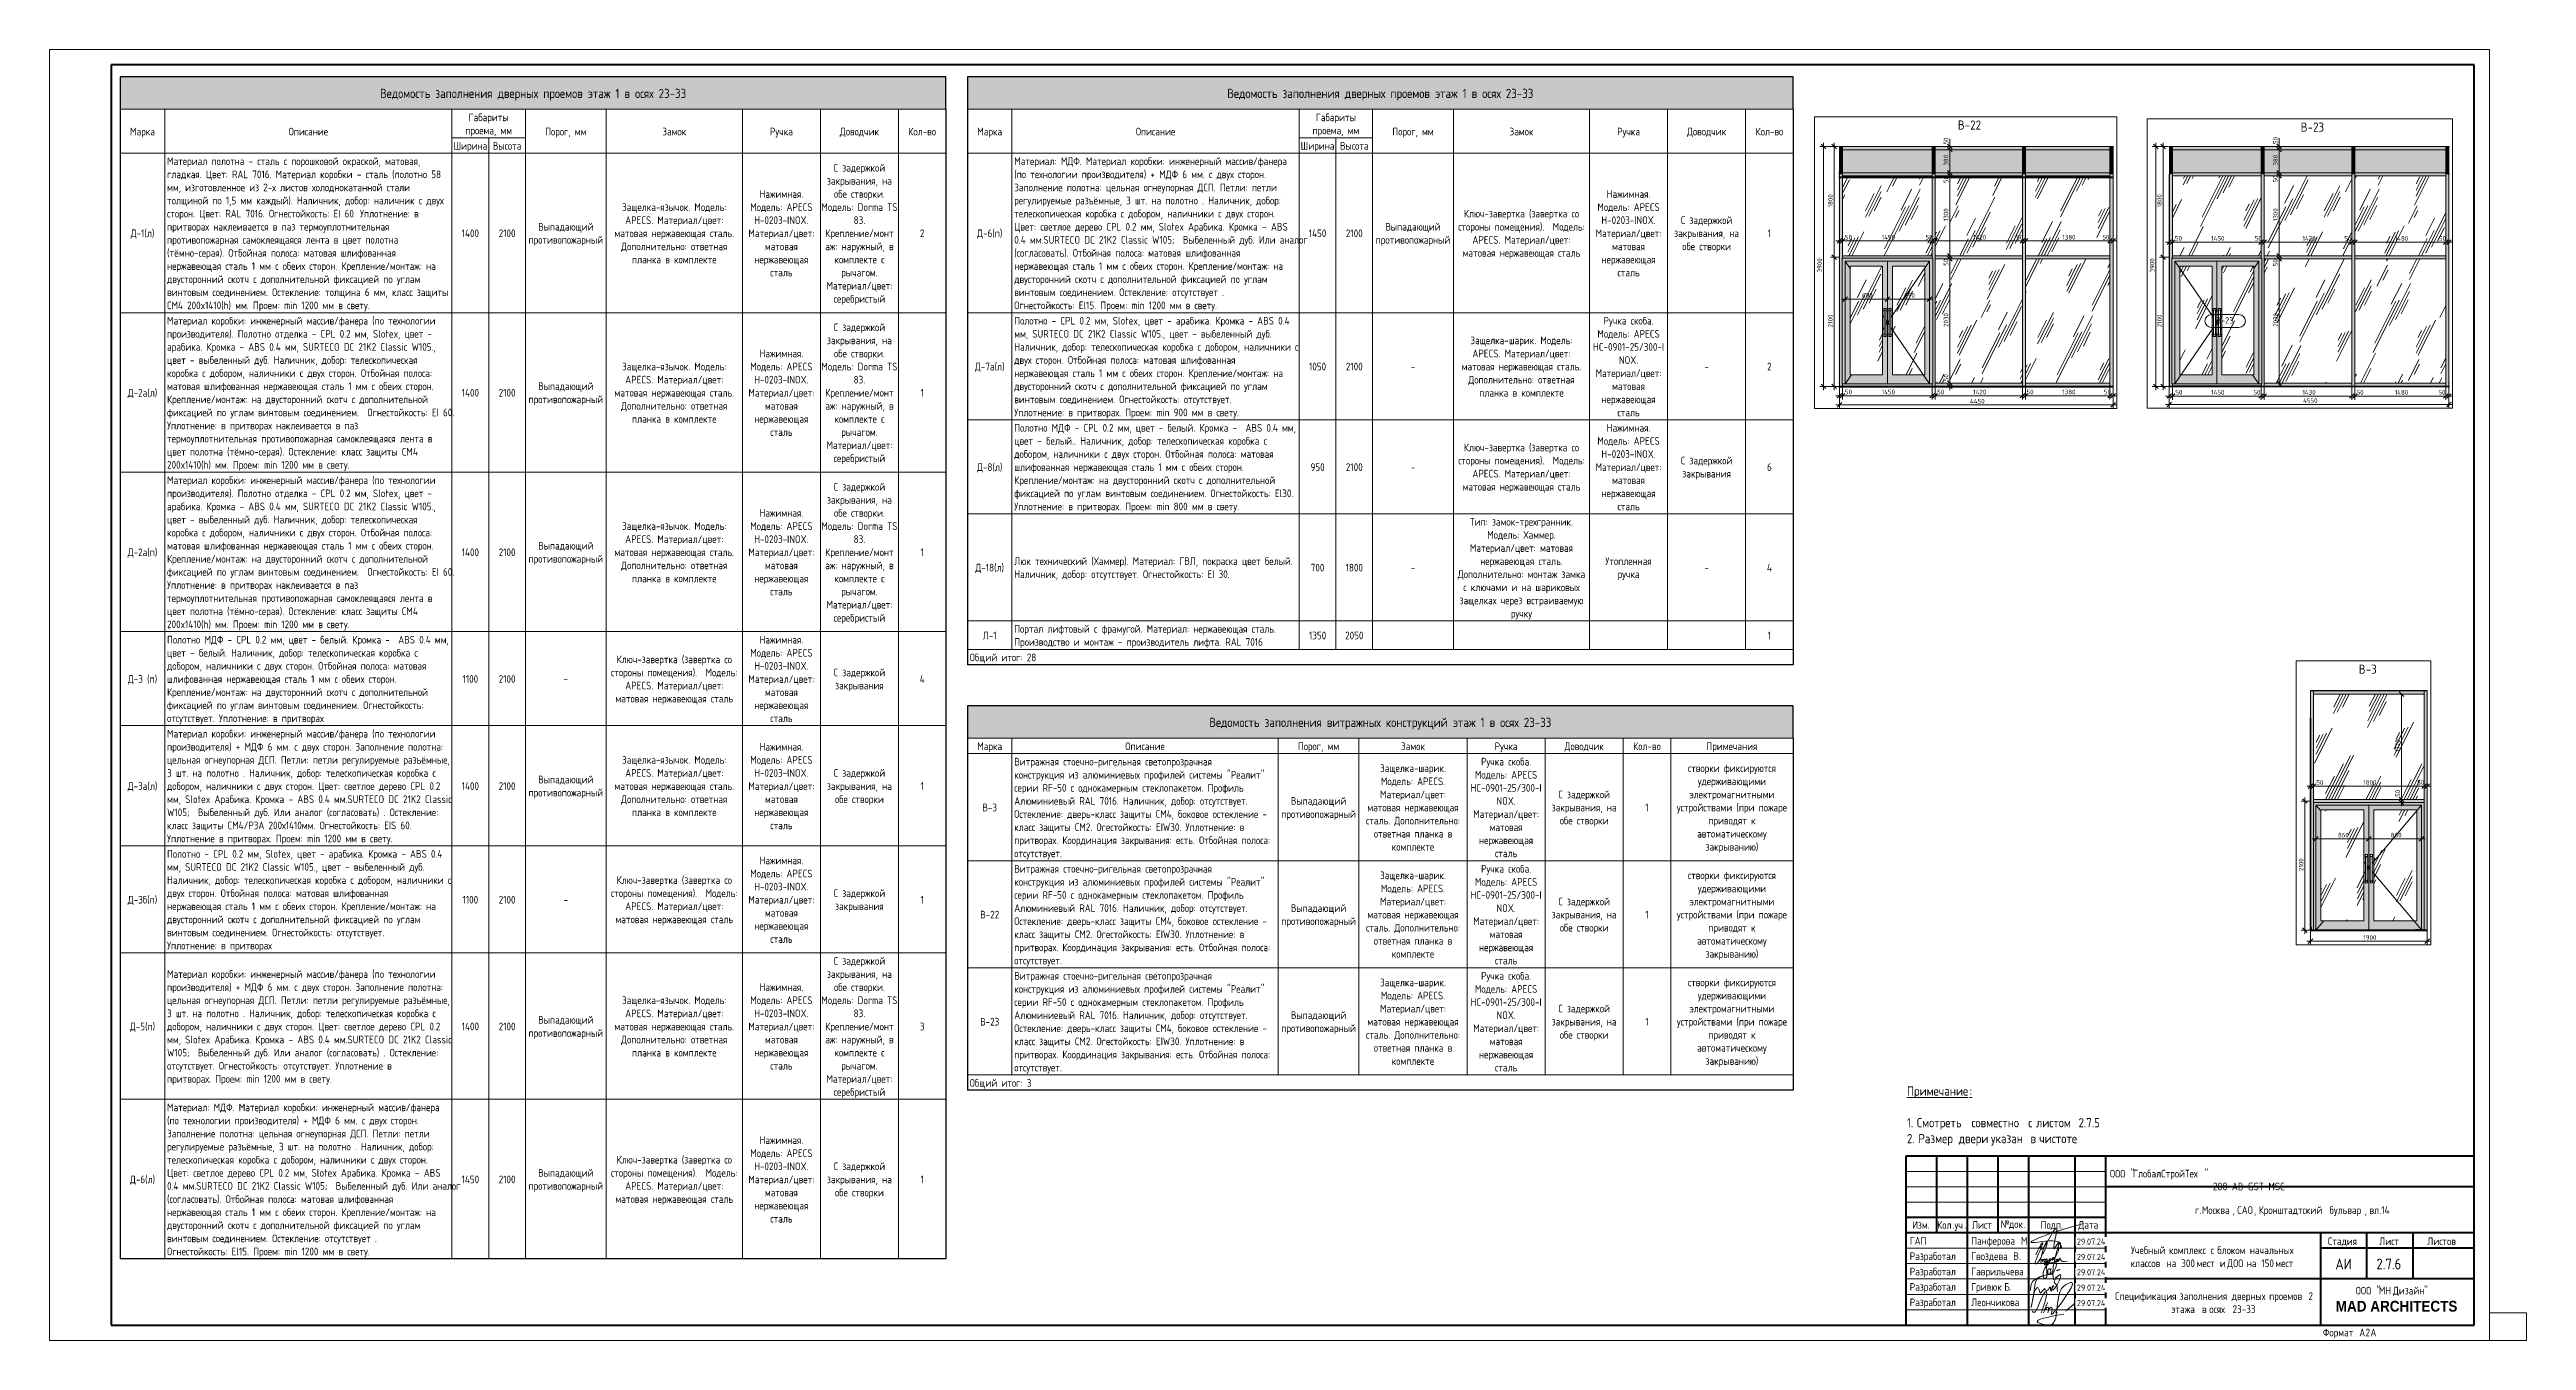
# Paper-space layout 'Layout1' of a CAD drawing. Header units: millimetres. Extents: x -794 to 12, y 0 to 420.
# The model-space entities are those that its viewports show. They can reach past a viewport. Long polylines and large blocks are cut down to what shows.
import ezdxf

# ---------------------------------------------------------------- set-up
doc = ezdxf.new("R2010")
doc.units = ezdxf.units.MM
doc.linetypes.add('Скрыто', pattern=[7.14375, 4.7625, -2.38125])
for name, color, linetype, lineweight in [('A-ANNO-DIMS', 7, 'Continuous', 9), ('A-ANNO-DIMS-50', 7, 'Continuous', 9), ('A-ANNO-NOTE', 7, 'Continuous', 9), ('A-DETL', 7, 'Continuous', 9), ('A-DOOR', 7, 'Continuous', 9), ('A-DOOR-IDEN', 7, 'Continuous', 9), ('A-FLOR', 7, 'Continuous', 9), ('A-GENM', 7, 'Continuous', 9), ('A-GLAZ-CURT', 7, 'Continuous', 9), ('A-GLAZ-CWMG', 7, 'Continuous', 9), ('A-WALL-PATT', 7, 'Continuous', 9), ('G-ANNO-LEGN', 7, 'Continuous', 9), ('G-ANNO-SCHD', 7, 'Continuous', 9), ('G-ANNO-TEXT', 7, 'Continuous', 9), ('G-ANNO-TTLB', 7, 'Скрыто', 9), ('I-WALL', 7, 'Continuous', 9), ('Ограждение', 7, 'Continuous', 9), ('Поручни', 7, 'Continuous', 9)]:
    doc.layers.add(name, color=color, linetype=linetype, lineweight=lineweight)
for name, color, linetype, lineweight, true_color in [('A-CLNG-FNSH-1', 7, 'Continuous', 25, 0x3c3c3c), ('A-DOOR-GLAZ', 7, 'Continuous', 9, 0x8080ff), ('A-FLOR-1', 7, 'Continuous', 9, 0x787878), ('A-FLOR-FNSH-1', 7, 'Continuous', 25, 0x3c3c3c), ('A-WALL-FNSH-1', 7, 'Continuous', 25, 0x3c3c3c), ('E-LITE-EQPM-1', 7, 'Continuous', 9, 0x999997), ('E-LITE-EQPM-10', 7, 'Continuous', 9, 0xb2b2ae), ('E-LITE-EQPM-3', 7, 'Continuous', 9, 0x9a9a98), ('E-LITE-EQPM-4', 7, 'Continuous', 9, 0x929290), ('E-LITE-EQPM-5', 7, 'Continuous', 9, 0x787878), ('E-LITE-EQPM-6', 7, 'Continuous', 9, 0xc3c3bf), ('E-LITE-EQPM-7', 7, 'Continuous', 9, 0xb1b1ae), ('E-LITE-EQPM-8', 7, 'Continuous', 9, 0xa3a3a1), ('E-LITE-EQPM-9', 7, 'Continuous', 9, 0xacaca8)]:
    doc.layers.add(name, color=color, linetype=linetype, lineweight=lineweight, true_color=true_color)
doc.layers.add('E-LITE-EQPM-2', color=7, linetype='Continuous', lineweight=9, true_color=0xf7f7ef, transparency=0.74)
doc.layers.add('G-ANNO-NPLT', color=7, linetype='Continuous', plot=False)
doc.styles.add('Arial_B', font='', dxfattribs={"width": 0.9, "height": 3.5})
doc.styles.add('GOST Common', font='GOST_Common.ttf', dxfattribs={"width": 0.9, "height": 150})
doc.styles.add('GOST Common_2', font='GOST_Common.ttf', dxfattribs={"height": 100})
doc.styles.add('GOST Common_3', font='GOST_Common.ttf', dxfattribs={"width": 0.9, "height": 2.5})
doc.styles.add('GOST Common_4', font='GOST_Common.ttf', dxfattribs={"width": 0.9, "height": 3.5})
doc.styles.add('GOST Common_5', font='GOST_Common.ttf', dxfattribs={"width": 0.9, "height": 2})
doc.styles.add('GOST Common_6', font='GOST_Common.ttf', dxfattribs={"width": 0.9, "height": 3})
doc.styles.add('GOST Common_B', font='', dxfattribs={"width": 0.9, "height": 3})
doc.styles.add('ISOCPEUR', font='isocpeur.ttf', dxfattribs={"width": 0.9, "height": 75})
doc.styles.get('Arial_B').set_extended_font_data('Arial', bold=True)
doc.styles.get('GOST Common_B').set_extended_font_data('GOST Common', bold=True)
doc.dimstyles.new('ISO-1_5', dxfattribs={"dimscale": 304.8, "dimtxt": 74.698588, "dimasz": 0.246063, "dimexe": 0.19685, "dimexo": 0, "dimgap": 0, "dimtad": 1, "dimdec": 0, "dimrnd": 10, "dimzin": 0, "dimdsep": 46, "dimtxsty": 'ISOCPEUR', "dimblk1": 'OBLIQUE', "dimblk2": 'OBLIQUE', "dimsah": 1, "dimcen": 0.09, "dimdle": 0.19685, "dimazin": 0, "dimtfac": 1, "dimtdec": 4, "dimtix": 1, "dimtmove": 0, "dimatfit": 3, "dimfxl": 1, "dimtvp": 1, "dimtolj": 1, "dimtzin": 0, "dimarcsym": 2})
doc.dimstyles.new('ISO-1_5_1', dxfattribs={"dimscale": 304.8, "dimtxt": 74.698588, "dimasz": 0.246063, "dimexe": 0.19685, "dimexo": 0, "dimgap": 0, "dimtad": 1, "dimdec": 0, "dimrnd": 10, "dimzin": 0, "dimdsep": 46, "dimtxsty": 'ISOCPEUR', "dimblk1": 'OBLIQUE', "dimblk2": 'OBLIQUE', "dimsah": 1, "dimcen": 0.09, "dimdle": 0.19685, "dimazin": 0, "dimtfac": 1, "dimtdec": 4, "dimtix": 1, "dimtmove": 1, "dimatfit": 3, "dimfxl": 1, "dimtvp": 1, "dimtolj": 1, "dimtzin": 0, "dimarcsym": 2})
pattern_1 = [(63.435, (103522.9, 63.5), (-511.17, 1533.5), [635, -381, 635, -381, -807.8]), (63.435, (103522.9, 63.5), (-511.17, 1533.5), [-2032, 254, -553.8]), (63.435, (103491.2, 95.2), (-511.17, 1533.5), [508, -635, 381, -381, -934.8]), (63.435, (103491.2, 95.2), (-511.17, 1533.5), [-1905, 444.5, -490.3]), (63.435, (103491.2, 190.5), (-511.17, 1533.5), [381, -762, 254, -381, -1061.8]), (63.435, (103491.2, 190.5), (-511.17, 1533.5), [-1778, 571.5, -490.3]), (63.435, (103586.4, 95.2), (-511.17, 1533.5), [381, -762, 317.5, -12809.3]), (63.435, (103681.7, 190.5), (-511.17, 1533.5), [190.5, -952.5, 127, -12999.8]), (63.435, (103522.9, 349.2), (-511.17, 1533.5), [127, -952.5, 127, -508, -1125.3]), (63.435, (103522.9, 349.2), (-511.17, 1533.5), [-1714.5, 317.5, -807.8]), (63.435, (104094.4, 254), (-511.17, 1533.5), [635, -952.5, 762, -503]), (63.435, (104094.4, 158.8), (-511.17, 1533.5), [889, -635, 952.5, -376]), (63.435, (104157.9, 190.5), (-511.17, 1533.5), [1016, -508, 762, -553.8]), (63.435, (104253.2, 285.8), (-511.17, 1533.5), [635, -889, 508, -807.8]), (63.435, (104157.9, 476.2), (-511.17, 1533.5), [317.5, -1270, 381, -871.3]), (63.435, (104348.4, 381), (-511.17, 1533.5), [254, -1270, 254, -1061.8])]
pattern_2 = [(63.435, (110991.8, 63.5), (-511.17, 1533.5), [635, -381, 635, -381, -807.81]), (63.435, (110991.8, 63.5), (-511.17, 1533.5), [-2032, 254, -553.8]), (63.435, (110960, 95.2), (-511.17, 1533.5), [508, -635, 381, -381, -934.81]), (63.435, (110960, 95.2), (-511.17, 1533.5), [-1905, 444.5, -490.3]), (63.435, (110960, 190.5), (-511.17, 1533.5), [381, -762, 254, -381, -1061.81]), (63.435, (110960, 190.5), (-511.17, 1533.5), [-1778, 571.5, -490.3]), (63.435, (111055.3, 95.2), (-511.17, 1533.5), [381, -762, 317.5, -12809.3]), (63.435, (111150.5, 190.5), (-511.17, 1533.5), [190.5, -952.5, 127, -12999.8]), (63.435, (110991.8, 349.2), (-511.17, 1533.5), [127, -952.5, 127, -508, -1125.31]), (63.435, (110991.8, 349.2), (-511.17, 1533.5), [-1714.5, 317.5, -807.8]), (63.435, (111563.3, 254), (-511.17, 1533.5), [635, -952.5, 762, -503]), (63.435, (111563.3, 158.8), (-511.17, 1533.5), [889, -635, 952.5, -376]), (63.435, (111626.8, 190.5), (-511.17, 1533.5), [1016, -508, 762, -553.8]), (63.435, (111722, 285.8), (-511.17, 1533.5), [635, -889, 508, -807.8]), (63.435, (111626.8, 476.2), (-511.17, 1533.5), [317.5, -1270, 381, -871.3]), (63.435, (111817.3, 381), (-511.17, 1533.5), [254, -1270, 254, -1061.8])]
pattern_3 = [(63.435, (12571.7, 63.5), (-511.17, 1533.5), [635, -381, 635, -381, -807.81]), (63.435, (12571.7, 63.5), (-511.17, 1533.5), [-2032, 254, -553.8]), (63.435, (12540, 95.2), (-511.17, 1533.5), [508, -635, 381, -381, -934.81]), (63.435, (12540, 95.2), (-511.17, 1533.5), [-1905, 444.5, -490.3]), (63.435, (12540, 190.5), (-511.17, 1533.5), [381, -762, 254, -381, -1061.8]), (63.435, (12540, 190.5), (-511.17, 1533.5), [-1778, 571.5, -490.3]), (63.435, (12635.2, 95.2), (-511.17, 1533.5), [381, -762, 317.5, -12809.3]), (63.435, (12730.5, 190.5), (-511.17, 1533.5), [190.5, -952.5, 127, -12999.8]), (63.435, (12571.7, 349.2), (-511.17, 1533.5), [127, -952.5, 127, -508, -1125.3]), (63.435, (12571.7, 349.2), (-511.17, 1533.5), [-1714.5, 317.5, -807.8]), (63.435, (13143.2, 254), (-511.17, 1533.5), [635, -952.5, 762, -503]), (63.435, (13143.2, 158.8), (-511.17, 1533.5), [889, -635, 952.5, -376]), (63.435, (13206.7, 190.5), (-511.17, 1533.5), [1016, -508, 762, -553.8]), (63.435, (13302, 285.8), (-511.17, 1533.5), [635, -889, 508, -807.8]), (63.435, (13206.7, 476.2), (-511.17, 1533.5), [317.5, -1270, 381, -871.3]), (63.435, (13397.2, 381), (-511.17, 1533.5), [254, -1270, 254, -1061.8])]

psp = doc.layouts.get("Layout1")

# ---------------------------------------------------------------- texts
at = {"layer": 'G-ANNO-SCHD', "line_spacing_factor": 1.022761}
for s, insert, char_height, width, attachment_point, style in [('Ведомость заполнения дверных проемов этаж 1 в осях 23-33', (-636.64, 407.22), 3, 119.2892, 2, 'GOST Common_6'), ('Ведомость заполнения дверных проемов этаж 1 в осях 23-33', (-360.96, 407.22), 3, 119.2892, 2, 'GOST Common_6'), ('Габариты\\Pпроема, мм', (-651.1, 399.19), 2.5, 17.9214, 2, 'GOST Common_3'), ('Габариты\\Pпроема, мм', (-375.42, 399.19), 2.5, 17.9214, 2, 'GOST Common_3'), ('Марка', (-763.75, 394.56), 2.5, 10.4391, 2, 'GOST Common_3'), ('Описание', (-709.78, 394.56), 2.5, 15.2664, 2, 'GOST Common_3'), ('Ширина', (-657.06, 389.92), 2.5, 12.3097, 2, 'GOST Common_3'), ('Высота', (-645.11, 389.92), 2.5, 12.3398, 2, 'GOST Common_3'), ('Порог, мм', (-626, 394.56), 2.5, 15.7793, 2, 'GOST Common_3'), ('Замок', (-590.71, 394.56), 2.5, 10.0469, 2, 'GOST Common_3'), ('Ручка', (-555.86, 394.56), 2.5, 9.896, 2, 'GOST Common_3'), ('Доводчик', (-530.46, 394.56), 2.5, 15.5078, 2, 'GOST Common_3'), ('Кол-во', (-510.03, 394.56), 2.5, 11.4951, 2, 'GOST Common_3'), ('Марка', (-488.07, 394.56), 2.5, 10.4391, 2, 'GOST Common_3'), ('Описание', (-434.1, 394.56), 2.5, 15.2664, 2, 'GOST Common_3'), ('Ширина', (-381.38, 389.92), 2.5, 12.3097, 2, 'GOST Common_3'), ('Высота', (-369.43, 389.92), 2.5, 12.3398, 2, 'GOST Common_3'), ('Порог, мм', (-350.32, 394.56), 2.5, 15.7793, 2, 'GOST Common_3'), ('Замок', (-315.03, 394.56), 2.5, 10.0469, 2, 'GOST Common_3'), ('Ручка', (-280.18, 394.56), 2.5, 9.896, 2, 'GOST Common_3'), ('Доводчик', (-254.78, 394.56), 2.5, 15.5078, 2, 'GOST Common_3'), ('Кол-во', (-234.35, 394.56), 2.5, 11.4951, 2, 'GOST Common_3'), ('Материал полотна - сталь с порошковой окраской, матовая,\\Pгладкая. Цвет: RAL 7016. Материал коробки – сталь (полотно 58\\Pмм, изготовленное из 2-х листов холоднокатанной стали\\Pтолщиной по 1,5 мм каждый). Наличник, добор: наличник с двух\\Pсторон. Цвет: RAL 7016. Огнестойкость: EI 60. Уплотнение: в\\Pпритворах наклеивается в паз термоуплотнительная\\Pпротивопожарная самоклеящаяся лента в цвет полотна\\P(тёмно-серая). Отбойная полоса: матовая шлифованная\\Pнержавеющая сталь 1 мм с обеих сторон. Крепление/монтаж: на\\Pдвусторонний скотч с дополнительной фиксацией по углам\\Pвинтовым соединением. Остекление: толщина 6 мм, класс защиты\\PСМ4 200x1410(h) мм. Проем: min 1200 мм в свету.', (-755.76, 384.91), 2.5, 108.0716, 1, 'GOST Common_3'), ('С задержкой\\Pзакрывания, на\\Pобе створки.\\PМодель: Dorma TS\\P83.\\PКрепление/монт\\Pаж: наружный, в\\Pкомплекте с\\Pрычагом.\\PМатериал/цвет:\\Pсеребристый', (-530.46, 382.78), 2.5, 28.6622, 2, 'GOST Common_3'), ('Материал: МДФ. Материал коробки: инженерный массив/фанера\\P(по технологии производителя) + МДФ 6 мм. с двух сторон.\\PЗаполнение полотна: цельная огнеупорная ДСП. Петли: петли\\Pрегулируемые разъёмные, 3 шт. на полотно . Наличник, добор:\\Pтелескопическая коробка с добором, наличники с двух сторон.\\PЦвет: светлое дерево CPL 0.2 мм, Slotex Арабика. Кромка – ABS\\P0.4 мм.SURTECO DC 21K2 Classic W105;  Выбеленный дуб. Или аналог\\P(согласовать). Отбойная полоса: матовая шлифованная\\Pнержавеющая сталь 1 мм с обеих сторон. Крепление/монтаж: на\\Pдвусторонний скотч с дополнительной фиксацией по углам\\Pвинтовым соединением. Остекление: отсутствует .\\PОгнестойкость: El15. Проем: min 1200 мм в свету.', (-480.08, 384.91), 2.5, 108.5845, 1, 'GOST Common_3'), ('Нажимная.\\PМодель: APECS\\PH-0203-INOX.\\PМатериал/цвет:\\Pматовая\\Pнержавеющая\\Pсталь', (-555.86, 374.25), 2.5, 27.5761, 2, 'GOST Common_3'), ('Нажимная.\\PМодель: APECS\\PH-0203-INOX.\\PМатериал/цвет:\\Pматовая\\Pнержавеющая\\Pсталь', (-280.18, 374.25), 2.5, 27.5761, 2, 'GOST Common_3'), ('Выпадающий\\Pпротивопожарный', (-626, 363.6), 2.5, 29.688, 2, 'GOST Common_3'), ('Защелка-язычок. Модель:\\PAPECS. Материал/цвет:\\Pматовая нержавеющая сталь.\\PДополнительно: ответная\\Pпланка в комплекте', (-590.71, 369.99), 2.5, 49.9628, 2, 'GOST Common_3'), ('Выпадающий\\Pпротивопожарный', (-350.32, 363.6), 2.5, 29.688, 2, 'GOST Common_3'), ('Ключ-завертка (завертка со\\Pстороны помещения).  Модель:\\PAPECS. Материал/цвет:\\Pматовая нержавеющая сталь', (-315.03, 367.86), 2.5, 49.1482, 2, 'GOST Common_3'), ('С задержкой\\Pзакрывания, на\\Pобе створки', (-254.78, 365.73), 2.5, 25.2831, 2, 'GOST Common_3'), ('Д-1(л)', (-763.75, 361.47), 2.5, 9.6848, 2, 'GOST Common_3'), ('1400', (-657.06, 361.47), 2.5, 7.241, 2, 'GOST Common_3'), ('2100', (-645.11, 361.47), 2.5, 6.9694, 2, 'GOST Common_3'), ('\\fGOST Common|b0|i0|c204|p34|;\\W.9;2', (-510.03, 361.47), 2.5, 1.8706, 2, 'GOST Common_3'), ('Д-6(п)', (-488.07, 361.47), 2.5, 10.1977, 2, 'GOST Common_3'), ('1450', (-381.38, 361.47), 2.5, 7.241, 2, 'GOST Common_3'), ('2100', (-369.43, 361.47), 2.5, 6.9694, 2, 'GOST Common_3'), ('\\fGOST Common|b0|i0|c204|p34|;\\W.9;1', (-234.35, 361.47), 2.5, 1.3577, 2, 'GOST Common_3'), ('Материал коробки: инженерный массив/фанера (по технологии\\Pпроизводителя). Полотно отделка - CPL 0.2 мм, Slotex, цвет -\\Pарабика. Кромка - ABS 0.4 мм, SURTECO DC 21K2 Classic W105.,\\Pцвет - выбеленный дуб. Наличник, добор: телескопическая\\Pкоробка с добором, наличники с двух сторон. Отбойная полоса:\\Pматовая шлифованная нержавеющая сталь 1 мм с обеих сторон.\\PКрепление/монтаж: на двусторонний скотч с дополнительной\\Pфиксацией по углам винтовым соединением.  Огнестойкость: EI 60.\\PУплотнение: в притворах наклеивается в паз\\Pтермоуплотнительная противопожарная самоклеящаяся лента в\\Pцвет полотна (тёмно-серая). Остекление: класс защиты СМ4\\P200x1410(h) мм. Проем: min 1200 мм в свету.', (-755.76, 333.02), 2.5, 109.5198, 1, 'GOST Common_3'), ('С задержкой\\Pзакрывания, на\\Pобе створки.\\PМодель: Dorma TS\\P83.\\PКрепление/монт\\Pаж: наружный, в\\Pкомплекте с\\Pрычагом.\\PМатериал/цвет:\\Pсеребристый', (-530.46, 330.89), 2.5, 28.6622, 2, 'GOST Common_3'), ('Полотно - CPL 0.2 мм, Slotex, цвет - арабика. Кромка - ABS 0.4\\Pмм, SURTECO DC 21K2 Classic W105., цвет - выбеленный дуб.\\PНаличник, добор: телескопическая коробка с добором, наличники с\\Pдвух сторон. Отбойная полоса: матовая шлифованная\\Pнержавеющая сталь 1 мм с обеих сторон. Крепление/монтаж: на\\Pдвусторонний скотч с дополнительной фиксацией по углам\\Pвинтовым соединением. Огнестойкость: отсутствует.\\PУплотнение: в притворах. Проем: min 900 мм в свету.', (-480.08, 333.02), 2.5, 109.5802, 1, 'GOST Common_3'), ('Ручка скоба.\\PМодель: APECS\\PHC-0901-25/300-I\\PNOX.\\PМатериал/цвет:\\Pматовая\\Pнержавеющая\\Pсталь', (-280.18, 333.02), 2.5, 28.632, 2, 'GOST Common_3'), ('Защелка-шарик. Модель:\\PAPECS. Материал/цвет:\\Pматовая нержавеющая сталь.\\PДополнительно: ответная\\Pпланка в комплекте', (-315.03, 326.63), 2.5, 49.9628, 2, 'GOST Common_3'), ('Защелка-язычок. Модель:\\PAPECS. Материал/цвет:\\Pматовая нержавеющая сталь.\\PДополнительно: ответная\\Pпланка в комплекте', (-590.71, 318.11), 2.5, 49.9628, 2, 'GOST Common_3'), ('Нажимная.\\PМодель: APECS\\PH-0203-INOX.\\PМатериал/цвет:\\Pматовая\\Pнержавеющая\\Pсталь', (-555.86, 322.37), 2.5, 27.5761, 2, 'GOST Common_3'), ('Д-7а(л)', (-488.07, 318.11), 2.5, 12.3398, 2, 'GOST Common_3'), ('1050', (-381.38, 318.11), 2.5, 6.9694, 2, 'GOST Common_3'), ('2100', (-369.43, 318.11), 2.5, 6.9694, 2, 'GOST Common_3'), ('\\fGOST Common|b0|i0|c204|p34|;\\W.9;-', (-350.32, 318.11), 2.5, 1.8706, 2, 'GOST Common_3'), ('\\fGOST Common|b0|i0|c204|p34|;\\W.9;-', (-254.78, 318.11), 2.5, 1.8706, 2, 'GOST Common_3'), ('\\fGOST Common|b0|i0|c204|p34|;\\W.9;2', (-234.35, 318.11), 2.5, 1.8706, 2, 'GOST Common_3'), ('Д-2а(л)', (-763.75, 309.58), 2.5, 12.3398, 2, 'GOST Common_3'), ('1400', (-657.06, 309.58), 2.5, 7.241, 2, 'GOST Common_3'), ('2100', (-645.11, 309.58), 2.5, 6.9694, 2, 'GOST Common_3'), ('Выпадающий\\Pпротивопожарный', (-626, 311.71), 2.5, 29.688, 2, 'GOST Common_3'), ('\\fGOST Common|b0|i0|c204|p34|;\\W.9;1', (-510.03, 309.58), 2.5, 1.3577, 2, 'GOST Common_3'), ('Полотно МДФ - CPL 0.2 мм, цвет - белый. Кромка -  ABS 0.4 мм,\\Pцвет – белый.. Наличник, добор: телескопическая коробка с\\Pдобором, наличники с двух сторон. Отбойная полоса: матовая\\Pшлифованная нержавеющая сталь 1 мм с обеих сторон.\\PКрепление/монтаж: на двусторонний скотч с дополнительной\\Pфиксацией по углам винтовым соединением. Огнестойкость: El30.\\PУплотнение: в притворах. Проем: min 800 мм в свету.', (-480.08, 298.18), 2.5, 107.9208, 1, 'GOST Common_3'), ('Ключ-завертка (завертка со\\Pстороны помещения).  Модель:\\PAPECS. Материал/цвет:\\Pматовая нержавеющая сталь', (-315.03, 291.79), 2.5, 49.1482, 2, 'GOST Common_3'), ('Нажимная.\\PМодель: APECS\\PH-0203-INOX.\\PМатериал/цвет:\\Pматовая\\Pнержавеющая\\Pсталь', (-280.18, 298.18), 2.5, 27.5761, 2, 'GOST Common_3'), ('Д-8(л)', (-488.07, 285.39), 2.5, 10.1977, 2, 'GOST Common_3'), ('950', (-381.38, 285.39), 2.5, 5.6118, 2, 'GOST Common_3'), ('2100', (-369.43, 285.39), 2.5, 6.9694, 2, 'GOST Common_3'), ('\\fGOST Common|b0|i0|c204|p34|;\\W.9;-', (-350.32, 285.39), 2.5, 1.8706, 2, 'GOST Common_3'), ('С задержкой\\Pзакрывания', (-254.78, 287.52), 2.5, 20.3351, 2, 'GOST Common_3'), ('\\fGOST Common|b0|i0|c204|p34|;\\W.9;6', (-234.35, 285.39), 2.5, 1.8706, 2, 'GOST Common_3'), ('Материал коробки: инженерный массив/фанера (по технологии\\Pпроизводителя). Полотно отделка - CPL 0.2 мм, Slotex, цвет -\\Pарабика. Кромка - ABS 0.4 мм, SURTECO DC 21K2 Classic W105.,\\Pцвет - выбеленный дуб. Наличник, добор: телескопическая\\Pкоробка с добором, наличники с двух сторон. Отбойная полоса:\\Pматовая шлифованная нержавеющая сталь 1 мм с обеих сторон.\\PКрепление/монтаж: на двусторонний скотч с дополнительной\\Pфиксацией по углам винтовым соединением.  Огнестойкость: EI 60.\\PУплотнение: в притворах наклеивается в паз\\Pтермоуплотнительная противопожарная самоклеящаяся лента в\\Pцвет полотна (тёмно-серая). Остекление: класс защиты СМ4\\P200x1410(h) мм. Проем: min 1200 мм в свету.', (-755.76, 281.13), 2.5, 109.5198, 1, 'GOST Common_3'), ('С задержкой\\Pзакрывания, на\\Pобе створки.\\PМодель: Dorma TS\\P83.\\PКрепление/монт\\Pаж: наружный, в\\Pкомплекте с\\Pрычагом.\\PМатериал/цвет:\\Pсеребристый', (-530.46, 279), 2.5, 28.6622, 2, 'GOST Common_3'), ('Защелка-язычок. Модель:\\PAPECS. Материал/цвет:\\Pматовая нержавеющая сталь.\\PДополнительно: ответная\\Pпланка в комплекте', (-590.71, 266.22), 2.5, 49.9628, 2, 'GOST Common_3'), ('Нажимная.\\PМодель: APECS\\PH-0203-INOX.\\PМатериал/цвет:\\Pматовая\\Pнержавеющая\\Pсталь', (-555.86, 270.48), 2.5, 27.5761, 2, 'GOST Common_3'), ('Тип: замок-трехгранник.\\PМодель: Хаммер.\\PМатериал/цвет: матовая\\Pнержавеющая сталь.\\PДополнительно: монтаж замка\\Pс ключами и на шариковых\\Pзащелках через встраиваемую\\Pручку', (-315.03, 267.6), 2.5, 51.2903, 2, 'GOST Common_3'), ('Д-2а(п)', (-763.75, 257.69), 2.5, 12.3398, 2, 'GOST Common_3'), ('Выпадающий\\Pпротивопожарный', (-626, 259.82), 2.5, 29.688, 2, 'GOST Common_3'), ('1400', (-657.06, 257.69), 2.5, 7.241, 2, 'GOST Common_3'), ('2100', (-645.11, 257.69), 2.5, 6.9694, 2, 'GOST Common_3'), ('\\fGOST Common|b0|i0|c204|p34|;\\W.9;1', (-510.03, 257.69), 2.5, 1.3577, 2, 'GOST Common_3'), ('Д-18(л)', (-488.07, 252.68), 2.5, 11.5554, 2, 'GOST Common_3'), ('Люк технический (Хаммер). Материал: ГВЛ, покраска цвет белый.\\PНаличник, добор: отсутствует. Огнестойкость: EI 30.', (-480.08, 254.81), 2.5, 107.8001, 1, 'GOST Common_3'), ('700', (-381.38, 252.68), 2.5, 5.6118, 2, 'GOST Common_3'), ('1800', (-369.43, 252.68), 2.5, 6.9694, 2, 'GOST Common_3'), ('\\fGOST Common|b0|i0|c204|p34|;\\W.9;-', (-350.32, 252.68), 2.5, 1.8706, 2, 'GOST Common_3'), ('Утопленная\\Pручка', (-280.18, 254.81), 2.5, 19.792, 2, 'GOST Common_3'), ('\\fGOST Common|b0|i0|c204|p34|;\\W.9;-', (-254.78, 252.68), 2.5, 1.8706, 2, 'GOST Common_3'), ('\\fGOST Common|b0|i0|c204|p34|;\\W.9;4', (-234.35, 252.68), 2.5, 2.1421, 2, 'GOST Common_3'), ('Полотно МДФ - CPL 0.2 мм, цвет - белый. Кромка -  ABS 0.4 мм,\\Pцвет – белый. Наличник, добор: телескопическая коробка с\\Pдобором, наличники с двух сторон. Отбойная полоса: матовая\\Pшлифованная нержавеющая сталь 1 мм с обеих сторон.\\PКрепление/монтаж: на двусторонний скотч с дополнительной\\Pфиксацией по углам винтовым соединением. Огнестойкость:\\Pотсутствует. Уплотнение: в притворах', (-755.76, 229.24), 2.5, 103.3046, 1, 'GOST Common_3'), ('Нажимная.\\PМодель: APECS\\PH-0203-INOX.\\PМатериал/цвет:\\Pматовая\\Pнержавеющая\\Pсталь', (-555.86, 229.24), 2.5, 27.5761, 2, 'GOST Common_3'), ('Л-1', (-488.07, 230.62), 2.5, 5.3704, 2, 'GOST Common_3'), ('Портал лифтовый с фрамугой. Материал: нержавеющая сталь.\\PПроизводство и монтаж - производитель лифта. RAL 7016', (-480.08, 232.76), 2.5, 103.7874, 1, 'GOST Common_3'), ('1350', (-381.38, 230.62), 2.5, 6.9694, 2, 'GOST Common_3'), ('2050', (-369.43, 230.62), 2.5, 7.4823, 2, 'GOST Common_3'), ('\\fGOST Common|b0|i0|c204|p34|;\\W.9;1', (-234.35, 230.62), 2.5, 1.3577, 2, 'GOST Common_3'), ('Ключ-завертка (завертка со\\Pстороны помещения).  Модель:\\PAPECS. Материал/цвет:\\Pматовая нержавеющая сталь', (-590.71, 222.85), 2.5, 49.1482, 2, 'GOST Common_3'), ('С задержкой\\Pзакрывания', (-530.46, 218.59), 2.5, 20.3351, 2, 'GOST Common_3'), ('Общий итог: 28', (-494.56, 223.48), 2.5, 24.8909, 1, 'GOST Common_3'), ('Д-3 (п)', (-763.75, 216.46), 2.5, 11.133, 2, 'GOST Common_3'), ('1100', (-657.06, 216.46), 2.5, 6.4565, 2, 'GOST Common_3'), ('2100', (-645.11, 216.46), 2.5, 6.9694, 2, 'GOST Common_3'), ('\\fGOST Common|b0|i0|c204|p34|;\\W.9;-', (-626, 216.46), 2.5, 1.8706, 2, 'GOST Common_3'), ('\\fGOST Common|b0|i0|c204|p34|;\\W.9;4', (-510.03, 216.46), 2.5, 2.1421, 2, 'GOST Common_3'), ('Ведомость заполнения витражных конструкций этаж 1 в осях 23-33', (-360.96, 202.59), 3, 134.748, 2, 'GOST Common_6'), ('Материал коробки: инженерный массив/фанера (по технологии\\Pпроизводителя) + МДФ 6 мм. с двух сторон. Заполнение полотна:\\Pцельная огнеупорная ДСП. Петли: петли регулируемые разъёмные,\\P3 шт. на полотно . Наличник, добор: телескопическая коробка с\\Pдобором, наличники с двух сторон. Цвет: светлое дерево CPL 0.2\\Pмм, Slotex Арабика. Кромка – ABS 0.4 мм.SURTECO DC 21K2 Classic\\PW105;  Выбеленный дуб. Или аналог (согласовать) . Остекление:\\Pкласс защиты СМ4/Р3А 200х1410мм. Огнестойкость: EIS 60.\\PУплотнение в притворах. Проем: min 1200 мм в свету.', (-755.76, 198.66), 2.5, 110.0931, 1, 'GOST Common_3'), ('Нажимная.\\PМодель: APECS\\PH-0203-INOX.\\PМатериал/цвет:\\Pматовая\\Pнержавеющая\\Pсталь', (-555.86, 194.4), 2.5, 27.5761, 2, 'GOST Common_3'), ('Марка', (-488.07, 194.57), 2.5, 10.4391, 2, 'GOST Common_3'), ('Описание', (-437.51, 194.57), 2.5, 15.2664, 2, 'GOST Common_3'), ('Порог, мм', (-381.06, 194.57), 2.5, 15.7793, 2, 'GOST Common_3'), ('Замок', (-350.33, 194.57), 2.5, 10.0469, 2, 'GOST Common_3'), ('Ручка', (-320.03, 194.57), 2.5, 9.896, 2, 'GOST Common_3'), ('Доводчик', (-294.63, 194.57), 2.5, 15.5078, 2, 'GOST Common_3'), ('Кол-во', (-274.2, 194.57), 2.5, 11.4951, 2, 'GOST Common_3'), ('Примечания', (-246.54, 194.57), 2.5, 19.5205, 2, 'GOST Common_3'), ('Защелка-язычок. Модель:\\PAPECS. Материал/цвет:\\Pматовая нержавеющая сталь.\\PДополнительно: ответная\\Pпланка в комплекте', (-590.71, 190.14), 2.5, 49.9628, 2, 'GOST Common_3'), ('С задержкой\\Pзакрывания, на\\Pобе створки', (-530.46, 185.88), 2.5, 25.2831, 2, 'GOST Common_3'), ('Витражная стоечно-ригельная светопрозрачная\\Pконструкция из алюминиевых профилей системы "Реалит"\\Pсерии RF-50 с однокамерным стеклопакетом. Профиль\\PАлюминиевый RAL 7016. Наличник, добор: отсутствует.\\PОстекление: дверь-класс защиты СМ4, боковое остекление -\\Pкласс защиты СМ2. Огестойкость: ЕIW30. Уплотнение: в\\Pпритворах. Координация закрывания: есть. Отбойная полоса:\\Pотсутствует.', (-480.08, 189.56), 2.5, 101.4642, 1, 'GOST Common_3'), ('Защелка-шарик.\\PМодель: APECS.\\PМатериал/цвет:\\Pматовая нержавеющая\\Pсталь. Дополнительно:\\Pответная планка в\\Pкомплекте', (-350.33, 187.43), 2.5, 38.2867, 2, 'GOST Common_3'), ('Ручка скоба.\\PМодель: APECS\\PHC-0901-25/300-I\\PNOX.\\PМатериал/цвет:\\Pматовая\\Pнержавеющая\\Pсталь', (-320.03, 189.56), 2.5, 28.632, 2, 'GOST Common_3'), ('створки фиксируются\\Pудерживающими\\Pэлектромагнитными\\Pустройствами (при пожаре\\Pприводят к\\Pавтоматическому\\Pзакрыванию)', (-246.54, 187.43), 2.5, 44.2001, 2, 'GOST Common_3'), ('Д-3а(л)', (-763.75, 181.62), 2.5, 12.3398, 2, 'GOST Common_3'), ('1400', (-657.06, 181.62), 2.5, 7.241, 2, 'GOST Common_3'), ('2100', (-645.11, 181.62), 2.5, 6.9694, 2, 'GOST Common_3'), ('Выпадающий\\Pпротивопожарный', (-626, 183.75), 2.5, 29.688, 2, 'GOST Common_3'), ('\\fGOST Common|b0|i0|c204|p34|;\\W.9;1', (-510.03, 181.62), 2.5, 1.3577, 2, 'GOST Common_3'), ('С задержкой\\Pзакрывания, на\\Pобе створки', (-294.63, 178.9), 2.5, 25.2831, 2, 'GOST Common_3'), ('В-3', (-488.07, 174.64), 2.5, 5.8833, 2, 'GOST Common_3'), ('Выпадающий\\Pпротивопожарный', (-381.06, 176.77), 2.5, 29.688, 2, 'GOST Common_3'), ('\\fGOST Common|b0|i0|c204|p34|;\\W.9;1', (-274.2, 174.64), 2.5, 1.3577, 2, 'GOST Common_3'), ('Полотно - CPL 0.2 мм, Slotex, цвет - арабика. Кромка - ABS 0.4\\Pмм, SURTECO DC 21K2 Classic W105., цвет - выбеленный дуб.\\PНаличник, добор: телескопическая коробка с добором, наличники с\\Pдвух сторон. Отбойная полоса: матовая шлифованная\\Pнержавеющая сталь 1 мм с обеих сторон. Крепление/монтаж: на\\Pдвусторонний скотч с дополнительной фиксацией по углам\\Pвинтовым соединением. Огнестойкость: отсутствует.\\PУплотнение: в притворах', (-755.76, 159.56), 2.5, 109.5802, 1, 'GOST Common_3'), ('Нажимная.\\PМодель: APECS\\PH-0203-INOX.\\PМатериал/цвет:\\Pматовая\\Pнержавеющая\\Pсталь', (-555.86, 157.43), 2.5, 27.5761, 2, 'GOST Common_3'), ('Витражная стоечно-ригельная светопрозрачная\\Pконструкция из алюминиевых профилей системы "Реалит"\\Pсерии RF-50 с однокамерным стеклопакетом. Профиль\\PАлюминиевый RAL 7016. Наличник, добор: отсутствует.\\PОстекление: дверь-класс защиты СМ4, боковое остекление -\\Pкласс защиты СМ2. Огестойкость: ЕIW30. Уплотнение: в\\Pпритворах. Координация закрывания: есть. Отбойная полоса:\\Pотсутствует.', (-480.08, 154.71), 2.5, 101.4642, 1, 'GOST Common_3'), ('Ручка скоба.\\PМодель: APECS\\PHC-0901-25/300-I\\PNOX.\\PМатериал/цвет:\\Pматовая\\Pнержавеющая\\Pсталь', (-320.03, 154.71), 2.5, 28.632, 2, 'GOST Common_3'), ('Ключ-завертка (завертка со\\Pстороны помещения).  Модель:\\PAPECS. Материал/цвет:\\Pматовая нержавеющая сталь', (-590.71, 151.04), 2.5, 49.1482, 2, 'GOST Common_3'), ('С задержкой\\Pзакрывания', (-530.46, 146.78), 2.5, 20.3351, 2, 'GOST Common_3'), ('Защелка-шарик.\\PМодель: APECS.\\PМатериал/цвет:\\Pматовая нержавеющая\\Pсталь. Дополнительно:\\Pответная планка в\\Pкомплекте', (-350.33, 152.58), 2.5, 38.2867, 2, 'GOST Common_3'), ('створки фиксируются\\Pудерживающими\\Pэлектромагнитными\\Pустройствами (при пожаре\\Pприводят к\\Pавтоматическому\\Pзакрыванию)', (-246.54, 152.58), 2.5, 44.2001, 2, 'GOST Common_3'), ('Д-3б(п)', (-763.75, 144.64), 2.5, 12.0683, 2, 'GOST Common_3'), ('1100', (-657.06, 144.64), 2.5, 6.4565, 2, 'GOST Common_3'), ('2100', (-645.11, 144.64), 2.5, 6.9694, 2, 'GOST Common_3'), ('\\fGOST Common|b0|i0|c204|p34|;\\W.9;-', (-626, 144.64), 2.5, 1.8706, 2, 'GOST Common_3'), ('\\fGOST Common|b0|i0|c204|p34|;\\W.9;1', (-510.03, 144.64), 2.5, 1.3577, 2, 'GOST Common_3'), ('В-22', (-488.07, 139.8), 2.5, 7.7539, 2, 'GOST Common_3'), ('Выпадающий\\Pпротивопожарный', (-381.06, 141.93), 2.5, 29.688, 2, 'GOST Common_3'), ('С задержкой\\Pзакрывания, на\\Pобе створки', (-294.63, 144.06), 2.5, 25.2831, 2, 'GOST Common_3'), ('\\fGOST Common|b0|i0|c204|p34|;\\W.9;1', (-274.2, 139.8), 2.5, 1.3577, 2, 'GOST Common_3'), ('С задержкой\\Pзакрывания, на\\Pобе створки.\\PМодель: Dorma TS\\P83.\\PКрепление/монт\\Pаж: наружный, в\\Pкомплекте с\\Pрычагом.\\PМатериал/цвет:\\Pсеребристый', (-530.46, 124.72), 2.5, 28.6622, 2, 'GOST Common_3'), ('Материал коробки: инженерный массив/фанера (по технологии\\Pпроизводителя) + МДФ 6 мм. с двух сторон. Заполнение полотна:\\Pцельная огнеупорная ДСП. Петли: петли регулируемые разъёмные,\\P3 шт. на полотно . Наличник, добор: телескопическая коробка с\\Pдобором, наличники с двух сторон. Цвет: светлое дерево CPL 0.2\\Pмм, Slotex Арабика. Кромка – ABS 0.4 мм.SURTECO DC 21K2 Classic\\PW105;  Выбеленный дуб. Или аналог (согласовать) . Остекление:\\Pотсутствует. Огнестойкость: отсутствует. Уплотнение в\\Pпритворах. Проем: min 1200 мм в свету.', (-755.76, 120.46), 2.5, 110.0931, 1, 'GOST Common_3'), ('Нажимная.\\PМодель: APECS\\PH-0203-INOX.\\PМатериал/цвет:\\Pматовая\\Pнержавеющая\\Pсталь', (-555.86, 116.2), 2.5, 27.5761, 2, 'GOST Common_3'), ('Витражная стоечно-ригельная светопрозрачная\\Pконструкция из алюминиевых профилей системы "Реалит"\\Pсерии RF-50 с однокамерным стеклопакетом. Профиль\\PАлюминиевый RAL 7016. Наличник, добор: отсутствует.\\PОстекление: дверь-класс защиты СМ4, боковое остекление -\\Pкласс защиты СМ2. Огестойкость: ЕIW30. Уплотнение: в\\Pпритворах. Координация закрывания: есть. Отбойная полоса:\\Pотсутствует.', (-480.08, 119.87), 2.5, 101.4642, 1, 'GOST Common_3'), ('Защелка-шарик.\\PМодель: APECS.\\PМатериал/цвет:\\Pматовая нержавеющая\\Pсталь. Дополнительно:\\Pответная планка в\\Pкомплекте', (-350.33, 117.74), 2.5, 38.2867, 2, 'GOST Common_3'), ('Ручка скоба.\\PМодель: APECS\\PHC-0901-25/300-I\\PNOX.\\PМатериал/цвет:\\Pматовая\\Pнержавеющая\\Pсталь', (-320.03, 119.87), 2.5, 28.632, 2, 'GOST Common_3'), ('створки фиксируются\\Pудерживающими\\Pэлектромагнитными\\Pустройствами (при пожаре\\Pприводят к\\Pавтоматическому\\Pзакрыванию)', (-246.54, 117.74), 2.5, 44.2001, 2, 'GOST Common_3'), ('Выпадающий\\Pпротивопожарный', (-626, 105.54), 2.5, 29.688, 2, 'GOST Common_3'), ('Защелка-язычок. Модель:\\PAPECS. Материал/цвет:\\Pматовая нержавеющая сталь.\\PДополнительно: ответная\\Pпланка в комплекте', (-590.71, 111.93), 2.5, 49.9628, 2, 'GOST Common_3'), ('В-23', (-488.07, 104.96), 2.5, 7.7539, 2, 'GOST Common_3'), ('Выпадающий\\Pпротивопожарный', (-381.06, 107.09), 2.5, 29.688, 2, 'GOST Common_3'), ('С задержкой\\Pзакрывания, на\\Pобе створки', (-294.63, 109.22), 2.5, 25.2831, 2, 'GOST Common_3'), ('\\fGOST Common|b0|i0|c204|p34|;\\W.9;1', (-274.2, 104.96), 2.5, 1.3577, 2, 'GOST Common_3'), ('Д-5(п)', (-763.75, 103.41), 2.5, 10.1977, 2, 'GOST Common_3'), ('1400', (-657.06, 103.41), 2.5, 7.241, 2, 'GOST Common_3'), ('2100', (-645.11, 103.41), 2.5, 6.9694, 2, 'GOST Common_3'), ('\\fGOST Common|b0|i0|c204|p34|;\\W.9;3', (-510.03, 103.41), 2.5, 1.8706, 2, 'GOST Common_3'), ('Общий итог: 3', (-494.56, 85.03), 2.5, 23.0203, 1, 'GOST Common_3'), ('Материал: МДФ. Материал коробки: инженерный массив/фанера\\P(по технологии производителя) + МДФ 6 мм. с двух сторон.\\PЗаполнение полотна: цельная огнеупорная ДСП. Петли: петли\\Pрегулируемые разъёмные, 3 шт. на полотно . Наличник, добор:\\Pтелескопическая коробка с добором, наличники с двух сторон.\\PЦвет: светлое дерево CPL 0.2 мм, Slotex Арабика. Кромка – ABS\\P0.4 мм.SURTECO DC 21K2 Classic W105;  Выбеленный дуб. Или аналог\\P(согласовать). Отбойная полоса: матовая шлифованная\\Pнержавеющая сталь 1 мм с обеих сторон. Крепление/монтаж: на\\Pдвусторонний скотч с дополнительной фиксацией по углам\\Pвинтовым соединением. Остекление: отсутствует .\\PОгнестойкость: El15. Проем: min 1200 мм в свету.', (-755.76, 77.09), 2.5, 108.5845, 1, 'GOST Common_3'), ('Нажимная.\\PМодель: APECS\\PH-0203-INOX.\\PМатериал/цвет:\\Pматовая\\Pнержавеющая\\Pсталь', (-555.86, 66.44), 2.5, 27.5761, 2, 'GOST Common_3'), ('Ключ-завертка (завертка со\\Pстороны помещения).  Модель:\\PAPECS. Материал/цвет:\\Pматовая нержавеющая сталь', (-590.71, 60.05), 2.5, 49.1482, 2, 'GOST Common_3'), ('С задержкой\\Pзакрывания, на\\Pобе створки', (-530.46, 57.91), 2.5, 25.2831, 2, 'GOST Common_3'), ('Д-6(л)', (-763.75, 53.65), 2.5, 10.1977, 2, 'GOST Common_3'), ('1450', (-657.06, 53.65), 2.5, 7.241, 2, 'GOST Common_3'), ('2100', (-645.11, 53.65), 2.5, 6.9694, 2, 'GOST Common_3'), ('Выпадающий\\Pпротивопожарный', (-626, 55.78), 2.5, 29.688, 2, 'GOST Common_3'), ('\\fGOST Common|b0|i0|c204|p34|;\\W.9;1', (-510.03, 53.65), 2.5, 1.3577, 2, 'GOST Common_3')]:
    psp.add_mtext(s, dxfattribs=dict(at, insert=insert, char_height=char_height, width=width, attachment_point=attachment_point, style=style))
at = {"layer": 'G-ANNO-TEXT', "char_height": 3, "attachment_point": 1}
for s, insert, width, style in [('\\LПримечание', (-189.58, 82.65), 24.6759, 'GOST Common_B'), ('\\L\\fGOST Common|b1|i0|c204|p34|;\\W.9;\\L:', (-169.22, 82.65), 1.0823, 'GOST Common_B'), ('1. ', (-189.58, 72.34), 3.8962, 'GOST Common_6'), ('2. ', (-189.58, 67.18), 4.4734, 'GOST Common_6'), ('Смотреть', (-186.36, 72.34), 20.419, 'GOST Common_6'), ('Размер', (-185.89, 67.18), 14.7911, 'GOST Common_6'), ('\\fGOST Common|b0|i0|c204|p34|;\\W.9; ', (-173.68, 67.18), 1.1544, 'GOST Common_6'), ('двери', (-172.73, 67.18), 11.5443, 'GOST Common_6'), ('\\fGOST Common|b0|i0|c204|p34|;\\W.9; ', (-169.52, 72.34), 1.1544, 'GOST Common_6'), ('совместно', (-168.56, 72.34), 21.2127, 'GOST Common_6'), ('\\fGOST Common|b0|i0|c204|p34|;\\W.9; ', (-163.21, 67.18), 1.1544, 'GOST Common_6'), ('указан', (-162.25, 67.18), 14.4304, 'GOST Common_6'), ('\\fGOST Common|b0|i0|c204|p34|;\\W.9; ', (-151.06, 72.34), 1.1544, 'GOST Common_6'), ('\\fGOST Common|b0|i0|c204|p34|;\\W.9; ', (-150.35, 67.18), 1.1544, 'GOST Common_6'), ('\\fGOST Common|b0|i0|c204|p34|;\\W.9;с', (-150.11, 72.34), 1.9481, 'GOST Common_6'), ('\\fGOST Common|b0|i0|c204|p34|;\\W.9;в', (-149.39, 67.18), 2.3089, 'GOST Common_6'), ('\\fGOST Common|b0|i0|c204|p34|;\\W.9; ', (-148.5, 72.34), 1.1544, 'GOST Common_6'), ('листом', (-147.55, 72.34), 14.719, 'GOST Common_6'), ('\\fGOST Common|b0|i0|c204|p34|;\\W.9; ', (-147.49, 67.18), 1.1544, 'GOST Common_6'), ('чистоте', (-146.54, 67.18), 17.3886, 'GOST Common_6'), (' 2.7.5', (-135.4, 72.34), 10.1013, 'GOST Common_6')]:
    psp.add_mtext(s, dxfattribs=dict(at, insert=insert, width=width, style=style))
at = {"layer": 'G-ANNO-TTLB', "linetype": 'Continuous', "attachment_point": 1}
for s, insert, char_height, width, style in [('ООО', (-123.53, 55.52), 2.5, 6.4937, 'GOST Common_3'), (' "', (-118.17, 55.52), 2.5, 2.5975, 'GOST Common_3'), ('ГлобалСтройТех', (-116.03, 55.52), 2.5, 28.2114, 'GOST Common_3'), ('"                                                                               288-AB-GST-MSC', (-92.75, 55.52), 2.5, 105.1974, 'GOST Common_3'), ('\\fGOST Common|b0|i0|c204|p34|;\\W.9;г', (-95.9, 43.66), 2.5, 1.9481, 'GOST Common_3'), ('\\fGOST Common|b0|i0|c204|p34|;\\W.9;.', (-94.29, 43.66), 2.5, 0.7937, 'GOST Common_3'), ('Москва', (-93.64, 43.66), 2.5, 12.1215, 'GOST Common_3'), (', ', (-83.64, 43.66), 2.5, 1.8759, 'GOST Common_3'), ('САО', (-82.09, 43.66), 2.5, 6.5658, 'GOST Common_3'), (', ', (-76.67, 43.66), 2.5, 1.8759, 'GOST Common_3'), ('Кронштадтский', (-75.12, 43.66), 2.5, 26.9848, 'GOST Common_3'), ('\\fGOST Common|b0|i0|c204|p34|;\\W.9; ', (-52.86, 43.66), 2.5, 0.938, 'GOST Common_3'), ('бульвар', (-52.08, 43.66), 2.5, 13.8532, 'GOST Common_3'), (', ', (-40.65, 43.66), 2.5, 1.8759, 'GOST Common_3'), ('вл', (-39.11, 43.66), 2.5, 3.8962, 'GOST Common_3'), ('.14', (-35.89, 43.66), 2.5, 4.3291, 'GOST Common_3'), ('Учебный', (-116.7, 30.59), 2.5, 14.0696, 'GOST Common_3'), ('классов', (-116.82, 26.36), 2.5, 13.2759, 'GOST Common_3'), ('\\fGOST Common|b0|i0|c204|p34|;\\W.9; ', (-105.87, 26.36), 2.5, 0.938, 'GOST Common_3'), ('\\fGOST Common|b0|i0|c204|p34|;\\W.9; ', (-105.1, 30.59), 2.5, 0.938, 'GOST Common_3'), ('на', (-105.1, 26.36), 2.5, 4.1127, 'GOST Common_3'), ('комплекс', (-104.32, 30.59), 2.5, 15.5127, 'GOST Common_3'), (' 300 ', (-101.7, 26.36), 2.5, 7.7203, 'GOST Common_3'), ('мест', (-95.33, 26.36), 2.5, 8.2253, 'GOST Common_3'), ('\\fGOST Common|b0|i0|c204|p34|;\\W.9; ', (-91.52, 30.59), 2.5, 0.938, 'GOST Common_3'), ('\\fGOST Common|b0|i0|c204|p34|;\\W.9;с', (-90.75, 30.59), 2.5, 1.6595, 'GOST Common_3'), ('\\fGOST Common|b0|i0|c204|p34|;\\W.9; ', (-89.38, 30.59), 2.5, 0.938, 'GOST Common_3'), ('\\fGOST Common|b0|i0|c204|p34|;\\W.9; ', (-88.55, 26.36), 2.5, 0.938, 'GOST Common_3'), ('блоком', (-88.61, 30.59), 2.5, 11.9051, 'GOST Common_3'), ('\\fGOST Common|b0|i0|c204|p34|;\\W.9;и', (-87.77, 26.36), 2.5, 1.9481, 'GOST Common_3'), ('\\fGOST Common|b0|i0|c204|p34|;\\W.9; ', (-86.17, 26.36), 2.5, 0.938, 'GOST Common_3'), ('ДОО', (-85.39, 26.36), 2.5, 6.7823, 'GOST Common_3'), ('\\fGOST Common|b0|i0|c204|p34|;\\W.9; ', (-79.8, 26.36), 2.5, 0.938, 'GOST Common_3'), ('на', (-79.02, 26.36), 2.5, 4.1127, 'GOST Common_3'), ('\\fGOST Common|b0|i0|c204|p34|;\\W.9; ', (-78.78, 30.59), 2.5, 0.938, 'GOST Common_3'), ('начальных', (-78.01, 30.59), 2.5, 18.1823, 'GOST Common_3'), (' 150 ', (-75.63, 26.36), 2.5, 7.143, 'GOST Common_3'), ('мест', (-69.73, 26.36), 2.5, 8.2253, 'GOST Common_3'), ('АИ', (-50.19, 26.62), 3.5, 6.5658, 'GOST Common_4'), ('2.7.6', (-36.83, 26.62), 3.5, 10.5342, 'GOST Common_4'), ('Спецификация', (-121.85, 15.66), 2.5, 24.5316, 'GOST Common_3'), ('этажа', (-103.58, 11.42), 2.5, 11.1835, 'GOST Common_3'), ('\\fGOST Common|b0|i0|c204|p34|;\\W.9; ', (-101.61, 15.66), 2.5, 0.938, 'GOST Common_3'), ('заполнения', (-100.84, 15.66), 2.5, 19.5532, 'GOST Common_3'), ('\\fGOST Common|b0|i0|c204|p34|;\\W.9; ', (-94.35, 11.42), 2.5, 0.938, 'GOST Common_3'), ('\\fGOST Common|b0|i0|c204|p34|;\\W.9;в', (-93.58, 11.42), 2.5, 1.9481, 'GOST Common_3'), ('\\fGOST Common|b0|i0|c204|p34|;\\W.9; ', (-91.97, 11.42), 2.5, 0.938, 'GOST Common_3'), ('осях', (-91.2, 11.42), 2.5, 7.5038, 'GOST Common_3'), ('\\fGOST Common|b0|i0|c204|p34|;\\W.9; ', (-84.71, 15.66), 2.5, 0.938, 'GOST Common_3'), ('дверных', (-83.93, 15.66), 2.5, 13.8532, 'GOST Common_3'), (' 23-33', (-85.01, 11.42), 2.5, 10.6785, 'GOST Common_3'), ('\\fGOST Common|b0|i0|c204|p34|;\\W.9; ', (-72.5, 15.66), 2.5, 0.938, 'GOST Common_3'), ('проемов', (-71.73, 15.66), 2.5, 13.8532, 'GOST Common_3'), (' 2', (-60.3, 15.66), 2.5, 2.8861, 'GOST Common_3')]:
    psp.add_mtext(s, dxfattribs=dict(at, insert=insert, char_height=char_height, width=width, style=style))

msp = doc.modelspace()

# ---------------------------------------------------------------- texts
at = {"layer": 'A-DOOR-IDEN', "char_height": 100, "attachment_point": 1, "style": 'GOST Common_2'}
for s, insert, width in [('\\fGOST Common|b0|i0|c204|p34|;В', (32072.4, 5323.1), 100.211), ('-23', (32155, 5323.1), 260.548)]:
    msp.add_mtext(s, dxfattribs=dict(at, insert=insert, width=width))
at = {"layer": 'G-ANNO-TEXT', "char_height": 150, "attachment_point": 1, "style": 'GOST Common'}
for s, insert, width in [('\\fGOST Common|b0|i0|c204|p34|;\\W.9;В', (27869.5, 8525.5), 137.089), ('-22', (27982.6, 8525.5), 346.329), ('\\fGOST Common|b0|i0|c204|p34|;\\W.9;В', (37165.4, 8519.8), 137.089), ('-3', (37278.5, 8519.8), 234.494), ('\\fGOST Common|b0|i0|c204|p34|;\\W.9;В', (33452.6, 8491.9), 137.089), ('-23', (33565.7, 8491.9), 349.937)]:
    msp.add_mtext(s, dxfattribs=dict(at, insert=insert, width=width))

# ---------------------------------------------------------------- blocks, each defined once
blk = doc.blocks.new('Штамп_РД_основной - А2 _-27825599-Спецификация заполнения дверных проемов 2 этажа в осях 23-33')
at = {"layer": 'A-ANNO-NOTE'}
for points, knots in [([(-338.04, -117.09), (-338.7, -122.45), (-329.95, -103.67), (-335.82, -123.67), (-330.91, -113.57), (-333.31, -120.58), (-331.35, -115.2), (-331.8, -118.76), (-331.18, -118.6), (-331.48, -117.47), (-332.41, -115.06), (-346.74, -118.37), (-335.97, -113.63), (-324.18, -110.47)], [0, 0, 0, 0, 0.0513615, 0.1091052, 0.1522958, 0.178941, 0.1972205, 0.2080985, 0.2140042, 0.2188047, 0.2389907, 0.2707687, 0.3130687, 0.3130687, 0.3130687, 0.3130687]), ([(-339.6, -120.68), (-338.03, -117.16), (-337.34, -116.47), (-337.34, -117.01), (-338.8, -120.61), (-340.42, -123.93), (-338.88, -123.37), (-338.39, -122.01), (-335.91, -117.73), (-335.91, -116.39), (-336.4, -116.39), (-336.93, -117.86), (-338.31, -122.65)], [0, 0, 0, 0, 0.0080365, 0.0160998, 0.028237, 0.0420073, 0.0521324, 0.0641411, 0.0757014, 0.0858292, 0.0908816, 0.1013994, 0.1013994, 0.1013994, 0.1013994]), ([(-334.92, -121.85), (-335.39, -122.12), (-335.39, -122.36), (-335.08, -122.36), (-334.79, -121.86), (-335.46, -123.69), (-336.26, -124.25), (-335.67, -123.24), (-334.43, -122), (-333.69, -121.48), (-334.3, -121.48), (-334.58, -122.51), (-333.95, -122.51), (-332.11, -119.19), (-332.11, -118.03), (-332.59, -118.5), (-333.54, -122.06), (-333.54, -122.65)], [0, 0, 0, 0, 0.00162511, 0.00331349, 0.00754981, 0.01278161, 0.01888966, 0.02470924, 0.03042302, 0.03530305, 0.0391434, 0.04257709, 0.05077407, 0.05912564, 0.06755136, 0.07580968, 0.08321457, 0.08321457, 0.08321457, 0.08321457]), ([(-341.44, -132.23), (-341.94, -127.35), (-328.89, -126.72), (-340.13, -127.01), (-339.88, -131.73), (-341.68, -139.94), (-340.55, -134.68), (-340.23, -132.52), (-338.7, -130.28), (-338.3, -134.28), (-337.45, -132.06), (-336.73, -131.65)], [0, 0, 0, 0, 0.019426, 0.0387349, 0.0549438, 0.0672527, 0.0778646, 0.084698, 0.0906304, 0.096697, 0.1015072, 0.1015072, 0.1015072, 0.1015072]), ([(-338.31, -122.65), (-338.31, -123.16), (-337.4, -123.16), (-337.4, -122.18), (-337.76, -122.18), (-337.86, -122.27), (-337.86, -122.45), (-336.95, -122.11), (-337.26, -122.65)], [0, 0, 0, 0, 0.00358547, 0.00695057, 0.00915819, 0.01015554, 0.01205798, 0.01469377, 0.01469377, 0.01469377, 0.01469377]), ([(-336.52, -122.82), (-335.98, -125.91), (-335.98, -128.51), (-337.09, -128.51), (-337.63, -126.53), (-335.78, -123.34), (-334.29, -122.94), (-332.03, -122.74)], [0, 0, 0, 0, 0.01155157, 0.02127823, 0.03282555, 0.04509601, 0.05773263, 0.05773263, 0.05773263, 0.05773263]), ([(-337.04, -123.15), (-336.33, -122.45), (-336.88, -121.9), (-337.19, -122.22), (-336.57, -122.38), (-335.98, -121.8), (-335.98, -122.14), (-336.29, -122.45), (-335.64, -122.45), (-335.9, -123.17), (-336.96, -124.23), (-336.96, -123.36), (-335.57, -122.19), (-335.11, -122.65)], [0, 0, 0, 0, 0.00332582, 0.00612366, 0.00901076, 0.01174206, 0.01415884, 0.01630272, 0.0190767, 0.02344016, 0.02813242, 0.03439448, 0.03937975, 0.03937975, 0.03937975, 0.03937975]), ([(-336.73, -131.65), (-336.69, -132.19), (-335.41, -132.52), (-334.96, -129.96), (-334.72, -133.44), (-334.65, -131.27), (-333.5, -130.12), (-334.9, -132.4), (-333.52, -132.31), (-329.94, -124.81), (-334.86, -129.74), (-332.72, -130.12), (-332.69, -131.28), (-332.61, -132.58)], [0, 0, 0, 0, 0.0046234, 0.0123007, 0.0208561, 0.0283952, 0.03509, 0.0409642, 0.0537756, 0.0710384, 0.0891313, 0.0998193, 0.1046376, 0.1046376, 0.1046376, 0.1046376]), ([(-334.89, -125.37), (-335.11, -125.15), (-335.5, -125.15), (-335.69, -125.34), (-335.81, -126.03), (-335.81, -126.9), (-335.29, -127.04), (-334.88, -126.64), (-334.73, -125.4), (-334.73, -125.1), (-334.73, -125.1), (-334.73, -125.11), (-334.83, -126.08), (-334.77, -126.92), (-334.56, -126.92), (-333.91, -126.43), (-332.93, -124.42), (-332.93, -123.27), (-333.1, -122.97), (-333.59, -122.97), (-334.05, -124.31), (-334.22, -127.46), (-333.93, -128.25), (-333.8, -128.74)], [0, 0, 0, 0, 0.0016332, 0.00392105, 0.00702344, 0.01058969, 0.01394693, 0.01793334, 0.0215051, 0.02411625, 0.02465035, 0.02632052, 0.02939378, 0.03280325, 0.03593957, 0.04142394, 0.04849321, 0.05477683, 0.05812393, 0.06191415, 0.07043912, 0.0795646, 0.08714635, 0.08714635, 0.08714635, 0.08714635]), ([(-333.54, -122.65), (-333.3, -122.89), (-332.62, -122.21), (-333.2, -122.21), (-332.6, -122.21), (-332.14, -121.75), (-332.66, -122.65)], [0, 0, 0, 0, 0.00269646, 0.00576297, 0.00838865, 0.01167349, 0.01167349, 0.01167349, 0.01167349]), ([(-331.86, -121.61), (-331.93, -121.96), (-331.61, -121.96), (-331.61, -122.32), (-330.85, -123.08), (-329.44, -122.71)], [0, 0, 0, 0, 0.001554219, 0.00418307, 0.008514983, 0.008514983, 0.008514983, 0.008514983]), ([(-340.81, -138.96), (-340.12, -140.15), (-338.38, -136.42), (-337.65, -133.87), (-335.19, -130.73), (-337.14, -137.8), (-337.95, -139.54)], [0, 0, 0, 0, 0.00891354, 0.0206837, 0.03596829, 0.05045262, 0.05045262, 0.05045262, 0.05045262]), ([(-334.59, -139.54), (-335.36, -141.78), (-325.61, -128.89), (-328.98, -129.54), (-332.56, -132.13), (-332.82, -142.77), (-335.05, -143.85), (-340.39, -142.51), (-338.8, -141.36), (-330.59, -139.93)], [0, 0, 0, 0, 0.0206368, 0.0432038, 0.0605873, 0.0770759, 0.0945827, 0.1039292, 0.1187761, 0.1187761, 0.1187761, 0.1187761])]:
    blk.add_open_spline(points, degree=3, knots=knots, dxfattribs=at)
for points, degree in [([(-333.54, -122.65), (-333.03, -122.65)], 1), ([(-333.25, -127.9), (-332.55, -127.9)], 1), ([(-332.92, -125.74), (-332.05, -125.55), (-331.8, -125.33)], 2), ([(-332.8, -122.83), (-332.58, -123.05), (-331.86, -122.34), (-331.86, -121.61)], 3), ([(-335.86, -136.11), (-337.11, -139.54)], 1), ([(-335.71, -139.54), (-335.36, -137.28), (-333.78, -136.92), (-334.59, -139.54)], 3), ([(-329.93, -138.92), (-327, -136.46)], 1), ([(-336.69, -138.38), (-335.63, -137.2), (-335.23, -137.31), (-335.71, -139.54)], 3), ([(-333.25, -139.54), (-332.55, -139.54)], 1)]:
    blk.add_open_spline(points, degree=degree, dxfattribs=at)
at = {"layer": 'G-ANNO-TTLB', "linetype": 'Continuous'}
for p, q in [((-986, 271.5), (-986, -148.5)), ((-986, 271.5), (-192, 271.5)), ((-192, 271.5), (-192, -148.5)), ((-317, -93.5), (-382, -93.5)), ((-317, -98.5), (-382, -98.5)), ((-317, -103.5), (-382, -103.5)), ((-317, -118.5), (-382, -118.5)), ((-317, -123.5), (-382, -123.5)), ((-317, -128.5), (-382, -128.5)), ((-317, -133.5), (-382, -133.5)), ((-317, -138.5), (-382, -138.5)), ((-192, -148.5), (-986, -148.5))]:
    blk.add_line(p, q, dxfattribs=at)
at = {"layer": 'G-ANNO-TTLB', "linetype": 'Continuous', "lineweight": 40}
for p, q in [((-966, 266.5), (-966, -143.5)), ((-197, 266.5), (-966, 266.5)), ((-197, -143.5), (-197, 266.5)), ((-382, -88.5), (-382, -143.5)), ((-197, -88.5), (-382, -88.5)), ((-372, -88.5), (-372, -113.5)), ((-362, -88.5), (-362, -143.5)), ((-352, -88.5), (-352, -113.5)), ((-342, -88.5), (-342, -143.5)), ((-327, -88.5), (-327, -143.5)), ((-317, -88.5), (-317, -143.5)), ((-197, -98.5), (-317, -98.5)), ((-317, -108.5), (-382, -108.5)), ((-197, -113.5), (-382, -113.5)), ((-247, -113.5), (-247, -143.5)), ((-197, -118.5), (-247, -118.5)), ((-232, -113.5), (-232, -128.5)), ((-217, -113.5), (-217, -128.5)), ((-197, -128.5), (-317, -128.5)), ((-966, -143.5), (-197, -143.5))]:
    blk.add_line(p, q, dxfattribs=at)
at = {"layer": 'G-ANNO-TTLB', "linetype": 'Continuous', "attachment_point": 1}
for s, insert, char_height, width, style in [('Изм', (-379.88, -109.67), 2.5, 6.1329, 'GOST Common_3'), ('\\fGOST Common|b0|i0|c204|p34|;\\W.9;.', (-374.82, -109.67), 2.5, 0.7937, 'GOST Common_3'), ('Кол', (-371.75, -109.67), 2.5, 6.0608, 'GOST Common_3'), ('\\fGOST Common|b0|i0|c204|p34|;\\W.9;.', (-366.75, -109.67), 2.5, 0.7937, 'GOST Common_3'), ('уч', (-366.1, -109.67), 2.5, 3.8962, 'GOST Common_3'), ('\\fGOST Common|b0|i0|c204|p34|;\\W.9;.', (-362.88, -109.67), 2.5, 0.7937, 'GOST Common_3'), ('Лист', (-360.41, -109.67), 2.5, 8.2975, 'GOST Common_3'), ('\\fGOST Common|b0|i0|c204|p34|;\\W.9;№', (-351.11, -109.4), 2.5, 3.319, 'GOST Common_3'), ('док', (-348.38, -109.4), 2.5, 5.8443, 'GOST Common_3'), ('\\fGOST Common|b0|i0|c204|p34|;\\W.9;.', (-343.55, -109.4), 2.5, 0.7937, 'GOST Common_3'), ('Подп', (-338.08, -109.67), 2.5, 8.0089, 'GOST Common_3'), ('\\fGOST Common|b0|i0|c204|p34|;\\W.9;.', (-331.47, -109.67), 2.5, 0.7937, 'GOST Common_3'), ('Дата', (-325.82, -109.67), 2.5, 9.2354, 'GOST Common_3'), ('Разработал', (-380.68, -119.84), 2.5, 20.7076, 'GOST Common_3'), ('ГАП', (-380.68, -114.84), 2.5, 6.5658, 'GOST Common_3'), ('Панферова', (-360.68, -114.84), 2.5, 18.6873, 'GOST Common_3'), ('Гвоздева', (-360.68, -119.84), 2.5, 15.657, 'GOST Common_3'), ('\\fGOST Common|b0|i0|c204|p34|;\\W.9; ', (-347.76, -119.84), 2.5, 0.938, 'GOST Common_3'), ('\\fGOST Common|b0|i0|c204|p34|;\\W.9;В', (-346.99, -119.84), 2.5, 2.2367, 'GOST Common_3'), ('\\fGOST Common|b0|i0|c204|p34|;\\W.9; ', (-345.26, -114.84), 2.5, 0.938, 'GOST Common_3'), ('\\fGOST Common|b0|i0|c204|p34|;\\W.9;М', (-344.49, -114.84), 2.5, 2.4532, 'GOST Common_3'), ('Стадия', (-244.61, -114.99), 2.5, 12.4101, 'GOST Common_3'), ('Лист', (-227.92, -114.99), 2.5, 8.2975, 'GOST Common_3'), ('Листов', (-212.28, -114.99), 2.5, 12.1937, 'GOST Common_3'), ('Разработал', (-380.68, -124.84), 2.5, 20.7076, 'GOST Common_3'), ('Гаврильчева', (-360.68, -124.84), 2.5, 21.862, 'GOST Common_3'), ('\\fGOST Common|b0|i0|c204|p34|;\\W.9;.', (-345.14, -119.84), 2.5, 0.7937, 'GOST Common_3'), ('\\fGOST Common|b0|i0|c204|p34|;\\W.9; ', (-342.64, -124.84), 2.5, 0.7215, 'GOST Common_3'), ('Разработал', (-380.68, -129.84), 2.5, 20.7076, 'GOST Common_3'), ('Разработал', (-380.68, -134.84), 2.5, 20.7076, 'GOST Common_3'), ('Леончикова', (-360.68, -134.84), 2.5, 19.9861, 'GOST Common_3'), ('Гривюк', (-360.68, -129.84), 2.5, 12.1215, 'GOST Common_3'), ('\\fGOST Common|b0|i0|c204|p34|;\\W.9; ', (-350.68, -129.84), 2.5, 0.938, 'GOST Common_3'), ('\\fGOST Common|b0|i0|c204|p34|;\\W.9;Б', (-349.9, -129.84), 2.5, 2.1646, 'GOST Common_3'), ('\\fGOST Common|b0|i0|c204|p34|;\\W.9;.', (-348.12, -129.84), 2.5, 0.7937, 'GOST Common_3'), ('MAD ARCHITECTS', (-242.07, -135.61), 3.5, 48.5582, 'Arial_B'), ('ООО', (-235.54, -131.05), 2.5, 6.4937, 'GOST Common_3'), (' "', (-230.18, -131.05), 2.5, 2.5975, 'GOST Common_3'), ('МН', (-228.04, -131.05), 2.5, 4.6177, 'GOST Common_3'), ('\\fGOST Common|b0|i0|c204|p34|;\\W.9; ', (-224.23, -131.05), 2.5, 0.938, 'GOST Common_3'), ('Дизайн', (-223.46, -131.05), 2.5, 12.2658, 'GOST Common_3'), ('\\fGOST Common|b0|i0|c204|p34|;\\W.9;"', (-213.33, -131.05), 2.5, 1.6595, 'GOST Common_3'), ('Формат', (-246.24, -144.67), 2.5, 13.4202, 'GOST Common_3'), ('\\fGOST Common|b0|i0|c204|p34|;\\W.9; ', (-235.17, -144.67), 2.5, 0.938, 'GOST Common_3'), ('\\fGOST Common|b0|i0|c204|p34|;\\W.9;А', (-234.4, -144.67), 2.5, 2.4532, 'GOST Common_3'), ('\\fGOST Common|b0|i0|c204|p34|;\\W.9;2', (-232.37, -144.67), 2.5, 1.9481, 'GOST Common_3'), ('\\fGOST Common|b0|i0|c204|p34|;\\W.9;А', (-230.76, -144.67), 2.5, 2.4532, 'GOST Common_3')]:
    blk.add_mtext(s, dxfattribs=dict(at, insert=insert, char_height=char_height, width=width, style=style))
blk = doc.blocks.new('Штамп_Без подписи_спец_ - Без подписи-27038161-Спецификация заполнения дверных проемов 2 этажа в осях 23-33')
at = {"layer": 'A-ANNO-NOTE'}
for p, q in [((0, 5), (35, 5)), ((0, 0), (0, 5)), ((35, 0), (0, 0)), ((20, 5), (20, 0)), ((35, 5), (35, 0))]:
    blk.add_line(p, q, dxfattribs=at)
blk = doc.blocks.new('Плинтус - Плинтус светлый _сад_-32863573-Отметка 3 - a')
at = {"layer": 'A-GENM'}
for p, q in [((101086.4, 4250), (101100, 4250)), ((101100, 4250), (101100, 4200))]:
    blk.add_line(p, q, dxfattribs=at)
blk = doc.blocks.new('Плинтус - Плинтус светлый _сад_-32863600-Отметка 3 - a')
at = {"layer": 'A-GENM'}
for p, q in [((105550, 4200), (105550, 4250)), ((105550, 4250), (105552.3, 4250))]:
    blk.add_line(p, q, dxfattribs=at)
blk = doc.blocks.new('Downlight - Strip - 2000 мм-27655400-Отметка 3 - a')
at = {"layer": 'E-LITE-EQPM-2'}
for points in [[(101100, 7681.6), (101100, 7681.6), (101100, 7688), (101086.4, 7688), (101086.4, 7681.6), (101095.3, 7681.6)], [(101101.7, 7681.6), (101101.7, 7688), (101100, 7688), (101100, 7681.6)], [(101100, 7668.9), (101100, 7681.6), (101086.4, 7681.6), (101086.4, 7675), (101089, 7675.3), (101092.3, 7674.9), (101096.3, 7672.8), (101098, 7671.6), (101100, 7669)], [(101101.7, 7662.6), (101101.7, 7681.6), (101100, 7681.6), (101100, 7668.9), (101101.3, 7665.9)], [(101092.3, 7650.3), (101098, 7653.6), (101091.8, 7652), (101091.2, 7654.5), (101086.7, 7651.1), (101089, 7650.8)]]:
    blk.add_hatch(color=256, dxfattribs=at).paths.add_polyline_path(points)
h = blk.add_hatch(color=256, dxfattribs=at)
h.paths.add_polyline_path([(101086.4, 7650.3), (101087.9, 7650.9), (101086.4, 7650.5)])
h.paths.add_polyline_path([(101098, 7653.6), (101100, 7659.3), (101100, 7669), (101096.3, 7672.8), (101095.3, 7673.6), (101092.3, 7674.9), (101089, 7675.3), (101086.4, 7674.9), (101086.4, 7662.6), (101097.4, 7662.6), (101095.3, 7657.7), (101098.9, 7660.4), (101098.3, 7656.3)])
h = blk.add_hatch(color=256, dxfattribs=at)
h.paths.add_polyline_path([(101098, 7653.6), (101100, 7657.1), (101100, 7658.5), (101099.1, 7656.3)])
h.paths.add_polyline_path([(101098, 7653.6), (101098.9, 7660.4), (101095.3, 7657.7), (101097.4, 7662.6), (101086.4, 7662.6), (101086.7, 7651.1), (101091.2, 7654.5), (101092.3, 7652.1), (101093.1, 7652.3)])
h.paths.add_polyline_path([(101092.3, 7650.3), (101095.3, 7651.6), (101094.5, 7651.6)])
h = blk.add_hatch(color=256, dxfattribs=at)
h.paths.add_polyline_path([(101101.7, 7662.6), (101101.3, 7665.9), (101100, 7668.9), (101100.3, 7659.3), (101101.3, 7661.6)])
h.paths.add_polyline_path([(101100.4, 7657.9), (101101.3, 7659.3), (101100.8, 7659.3)])
at = {"layer": 'E-LITE-EQPM-1'}
for p, q in [((101086.4, 7688), (101101.7, 7688)), ((101101.7, 7688), (101086.4, 7688)), ((101101.7, 7688), (101101.7, 7662.6)), ((101101.7, 7681.6), (101101.7, 7688)), ((101086.4, 7681.6), (101101.7, 7681.6)), ((101101.7, 7662.6), (101101.7, 7681.6))]:
    blk.add_line(p, q, dxfattribs=at)
for start, end in [(60, 101.7164), (0, 60), (258.2836, 0), (345, 0), (258.2836, 345)]:
    blk.add_arc((101089, 7662.6), 12.7, start, end, dxfattribs=at)
at = {"layer": 'E-LITE-EQPM-10'}
for start, end in [(315, 330), (258.2836, 285)]:
    blk.add_arc((101089, 7662.6), 12.7, start, end, dxfattribs=at)
at = {"layer": 'E-LITE-EQPM-3'}
for start, end in [(315, 330), (315, 330), (258.2836, 285), (258.2836, 285)]:
    blk.add_arc((101089, 7662.6), 12.7, start, end, dxfattribs=at)
at = {"layer": 'E-LITE-EQPM-4'}
for start, end in [(90, 101.7164), (0, 90), (330, 0), (330, 0), (285, 315), (285, 315)]:
    blk.add_arc((101089, 7662.6), 12.7, start, end, dxfattribs=at)
at = {"layer": 'E-LITE-EQPM-5'}
for p, q in [((101101.7, 7688), (101086.4, 7688)), ((101101.7, 7662.6), (101101.7, 7688))]:
    blk.add_line(p, q, dxfattribs=at)
blk.add_arc((101089, 7662.6), 12.7, 258.2836, 0, dxfattribs=at)
at = {"layer": 'E-LITE-EQPM-6'}
for p, q in [((101086.4, 7688), (101101.7, 7688)), ((101101.7, 7688), (101101.7, 7681.6))]:
    blk.add_line(p, q, dxfattribs=at)
at = {"layer": 'E-LITE-EQPM-7'}
for p, q in [((101101.7, 7688), (101086.4, 7688)), ((101086.4, 7688), (101101.7, 7688)), ((101101.7, 7681.6), (101101.7, 7688)), ((101101.7, 7688), (101101.7, 7681.6)), ((101101.7, 7681.6), (101086.4, 7681.6)), ((101101.7, 7681.6), (101101.7, 7662.6))]:
    blk.add_line(p, q, dxfattribs=at)
at = {"layer": 'E-LITE-EQPM-8'}
blk.add_arc((101089, 7662.6), 12.7, 345, 0, dxfattribs=at)
at = {"layer": 'E-LITE-EQPM-9'}
for start, end in [(285, 315), (330, 345)]:
    blk.add_arc((101089, 7662.6), 12.7, start, end, dxfattribs=at)
blk = doc.blocks.new('Прямоугольный импост - Импост структурный с накладкой - 160мм Темный-32426886-Отметка 3 - a')
at = {"layer": 'A-GLAZ-CWMG'}
blk.add_hatch(color=256, dxfattribs=at).paths.add_polyline_path([(105500, 8050), (105500, 8100), (104125, 8100), (104125, 8050), (104994, 8050)])
for p, q in [((104125, 8050), (104125, 8100)), ((105500, 8100), (105500, 8050)), ((104125, 8050), (105500, 8050))]:
    blk.add_line(p, q, dxfattribs=at)
blk = doc.blocks.new('Прямоугольный импост - Импост структурный с накладкой - 160мм Темный-30756008-Отметка 3 - a')
at = {"layer": 'A-GLAZ-CWMG'}
blk.add_hatch(color=256, dxfattribs=at).paths.add_polyline_path([(105530.8, 4200), (105549.5, 4200), (105549.5, 6300), (105500, 6300), (105500, 4200), (105530, 4200)])
blk.add_line((105500, 6300), (105500, 4200), dxfattribs=at)
blk = doc.blocks.new('Прямоугольный импост - Импост структурный с накладкой - 160мм Темный-32426299-Отметка 3 - a')
at = {"layer": 'A-GLAZ-CWMG'}
blk.add_hatch(color=256, dxfattribs=at).paths.add_polyline_path([(101150, 7650), (101150, 8100), (101100, 8100), (101100, 7688), (101101.7, 7688), (101101.3, 7659.3), (101100, 7656.3), (101100, 7650), (101140, 7650)])
blk.add_line((101150, 7650), (101150, 8100), dxfattribs=at)
blk = doc.blocks.new('Дверь_Витражная_остекление_ - ВВ-22-32429667-Отметка 3 - a')
at = {"layer": 'A-DOOR'}
blk.add_hatch(color=256, dxfattribs=at).paths.add_polyline_path([(102565, 4240), (102615, 4240), (102615, 6285), (101140, 6285), (101140, 4240), (101190, 4240), (101190, 6235), (102565, 6235), (102565, 4390)])
h = blk.add_hatch(color=256, dxfattribs=at)
h.paths.add_polyline_path([(101190, 4240), (101880, 4240), (101880, 6235), (101190, 6235), (101190, 5170.6)])
h.paths.add_polyline_path([(101800, 4390), (101270, 4390), (101270, 6155), (101800, 6155), (101800, 4682.4)])
h.paths.add_polyline_path([(101820, 5010), (101820, 5060), (101825, 5060), (101825, 5417.5), (101820, 5417.5), (101820, 5467.5), (101860, 5467.5), (101860, 5417.5), (101855, 5417.5), (101855, 5060), (101860, 5060), (101860, 5010), (101820.7, 5010)])
h = blk.add_hatch(color=256, dxfattribs=at)
h.paths.add_polyline_path([(101880, 4240), (102565, 4240), (102565, 6235), (101880, 6235), (101880, 4682.4)])
h.paths.add_polyline_path([(102485, 4390), (101960, 4390), (101960, 6155), (102485, 6155), (102485, 6147.1)])
h.paths.add_polyline_path([(101902.7, 5010), (101900, 5010), (101900, 5060), (101905, 5060), (101905, 5417.5), (101900, 5417.5), (101900, 5467.5), (101940, 5467.5), (101940, 5417.5), (101935, 5417.5), (101935, 5060), (101940, 5060), (101940, 5010), (101905.9, 5010)])
h = blk.add_hatch(dxfattribs=at)
h.set_pattern_fill('FP_2', color=256, style=0, pattern_type=2)
h.set_pattern_definition(pattern_1)
h.paths.add_polyline_path([(101800, 4390), (101800, 6155), (101270, 6155), (101270, 4390), (101644.7, 4390)])
h = blk.add_hatch(dxfattribs=at)
h.set_pattern_fill('FP_2', color=256, style=0, pattern_type=2)
h.set_pattern_definition(pattern_1)
h.paths.add_polyline_path([(102485, 4390), (102485, 6155), (101960, 6155), (101960, 4390), (102202.9, 4390)])
for p, q in [((101140, 6285), (101140, 4240)), ((102615, 6285), (101140, 6285)), ((102615, 6285), (102615, 4240)), ((101190, 4240), (101190, 6235)), ((101880, 6235), (101190, 6235)), ((101190, 6235), (101270, 6119.3)), ((101880, 6235), (101880, 4240)), ((102565, 6235), (101880, 6235)), ((101880, 4240), (101880, 6235)), ((102565, 6235), (101935, 5317.6)), ((102565, 6235), (102565, 4240)), ((101960, 4390), (101960, 6155)), ((101960, 6155), (102485, 6155)), ((102485, 6155), (102485, 4390)), ((101820, 5467.5), (101820, 5440)), ((101820, 5467.5), (101860, 5467.5)), ((101860, 5440), (101860, 5467.5)), ((101900, 5467.5), (101900, 5440)), ((101940, 5467.5), (101900, 5467.5)), ((101940, 5440), (101940, 5467.5)), ((101860, 5440), (101820, 5440)), ((101820, 5440), (101820, 5417.5)), ((101825, 5440), (101825, 5040)), ((101855, 5040), (101855, 5440)), ((101860, 5417.5), (101860, 5440)), ((101940, 5440), (101900, 5440)), ((101900, 5440), (101900, 5417.5)), ((101905, 5440), (101905, 5040)), ((101935, 5040), (101935, 5440)), ((101940, 5417.5), (101940, 5440)), ((101820, 5417.5), (101825, 5417.5)), ((101855, 5417.5), (101860, 5417.5)), ((101900, 5417.5), (101905, 5417.5)), ((101935, 5417.5), (101940, 5417.5)), ((101800, 5353.2), (101825, 5317)), ((101855, 5273.6), (101880, 5237.5)), ((101905, 5273.9), (101880, 5237.5)), ((101880, 5237.5), (101855, 5201.4)), ((101880, 5237.5), (101905, 5201.1)), ((101825, 5158), (101800, 5121.8)), ((101935, 5157.4), (102565, 4240)), ((101820, 5037.5), (101820, 5060)), ((101820, 5060), (101825, 5060)), ((101855, 5060), (101860, 5060)), ((101860, 5060), (101860, 5037.5)), ((101900, 5037.5), (101900, 5060)), ((101900, 5060), (101905, 5060)), ((101935, 5060), (101940, 5060)), ((101940, 5060), (101940, 5037.5)), ((101820, 5037.5), (101820, 5010)), ((101820, 5037.5), (101860, 5037.5)), ((101855, 5040), (101825, 5040)), ((101860, 5010), (101860, 5037.5)), ((101900, 5037.5), (101900, 5010)), ((101900, 5037.5), (101940, 5037.5)), ((101935, 5040), (101905, 5040)), ((101940, 5010), (101940, 5037.5)), ((101860, 5010), (101820, 5010)), ((101940, 5010), (101900, 5010)), ((101293.8, 4390), (101190, 4240)), ((102485, 4390), (101960, 4390)), ((101190, 4240), (101140, 4240)), ((101880, 4240), (101190, 4240)), ((102565, 4240), (101880, 4240)), ((102615, 4240), (102565, 4240))]:
    blk.add_line(p, q, dxfattribs=at)
at = {"layer": 'A-DOOR-GLAZ'}
for p, q in [((101800, 6155), (101270, 6155)), ((101270, 4390), (101270, 6155)), ((101800, 6155), (101800, 4390)), ((101800, 4390), (101270, 4390))]:
    blk.add_line(p, q, dxfattribs=at)
blk = doc.blocks.new('Прямоугольный импост - Импост структурный с накладкой - 160мм Темный-32427021-Отметка 3 - a')
at = {"layer": 'A-GLAZ-CWMG'}
blk.add_hatch(color=256, dxfattribs=at).paths.add_polyline_path([(104075, 8050), (104075, 8100), (102655, 8100), (102655, 8050), (103319.4, 8050)])
for p, q in [((102655, 8050), (102655, 8100)), ((104075, 8100), (104075, 8050)), ((102655, 8050), (104075, 8050))]:
    blk.add_line(p, q, dxfattribs=at)
blk = doc.blocks.new('Системная панель - Стекло - 40мм-32427246-Отметка 3 - a')
at = {"layer": 'A-GLAZ-CURT'}
h = blk.add_hatch(dxfattribs=at)
h.set_pattern_fill('FP_2', color=256, style=0, pattern_type=2)
h.set_pattern_definition(pattern_1)
h.paths.add_polyline_path([(101150, 6325), (102605, 6325), (102605, 7625), (101150, 7625), (101150, 7123.6)])
blk = doc.blocks.new('Системная панель - Стекло - 40мм-32426889-Отметка 3 - a')
at = {"layer": 'A-GLAZ-CURT'}
h = blk.add_hatch(dxfattribs=at)
h.set_pattern_fill('FP_2', color=256, style=0, pattern_type=2)
h.set_pattern_definition(pattern_1)
h.paths.add_polyline_path([(104994, 6325), (105500, 6325), (105500, 7625), (104125, 7625), (104125, 6325), (104435.8, 6325)])
blk = doc.blocks.new('Прямоугольный импост - Импост структурный с накладкой - 160мм Темный-32426303-Отметка 3 - a')
at = {"layer": 'A-GLAZ-CWMG'}
blk.add_hatch(color=256, dxfattribs=at).paths.add_polyline_path([(105510, 6300), (105549.5, 6300), (105549.5, 7650), (105500, 7650), (105500, 6300)])
blk.add_line((105500, 7650), (105500, 6300), dxfattribs=at)
blk = doc.blocks.new('Прямоугольный импост - Импост структурный с накладкой - 160мм Темный-30755595-Отметка 3 - a')
at = {"layer": 'A-GLAZ-CWMG'}
blk.add_hatch(color=256, dxfattribs=at).paths.add_polyline_path([(101140, 4200), (101150, 4200), (101150, 4240), (101140, 4240), (101140, 6285), (101150, 6285), (101150, 6300), (101100, 6300), (101100, 4200), (101120, 4200)])
for p, q in [((101150, 6285), (101150, 6300)), ((101150, 4200), (101150, 4240))]:
    blk.add_line(p, q, dxfattribs=at)
blk = doc.blocks.new('Прямоугольный импост - Импост структурный с накладкой - 160мм Темный-32426887-Отметка 3 - a')
at = {"layer": 'A-GLAZ-CWMG'}
blk.add_hatch(color=256, dxfattribs=at).paths.add_polyline_path([(105500, 6275), (105500, 6325), (104125, 6325), (104125, 6275), (104994, 6275)])
for p, q in [((104125, 6275), (104125, 6325)), ((104125, 6325), (105500, 6325)), ((105500, 6325), (105500, 6275)), ((104125, 6275), (105500, 6275))]:
    blk.add_line(p, q, dxfattribs=at)
blk = doc.blocks.new('Прямоугольный импост - Импост структурный с накладкой - 160мм Темный-32427245-Отметка 3 - a')
at = {"layer": 'A-GLAZ-CWMG'}
blk.add_hatch(color=256, dxfattribs=at).paths.add_polyline_path([(104125, 6300), (104125, 7650), (104075, 7650), (104075, 6300), (104115, 6300)])
for p, q in [((104075, 7650), (104075, 6300)), ((104125, 7650), (104125, 6300))]:
    blk.add_line(p, q, dxfattribs=at)
blk = doc.blocks.new('Системная панель - Стекло - 40мм-32427251-Отметка 3 - a')
at = {"layer": 'A-GLAZ-CURT'}
h = blk.add_hatch(dxfattribs=at)
h.set_pattern_fill('FP_2', color=256, style=0, pattern_type=2)
h.set_pattern_definition(pattern_1)
h.paths.add_polyline_path([(105500, 4250), (105500, 6275), (104125, 6275), (104125, 4250)])
blk = doc.blocks.new('Системная панель - Сэндвич - 40мм-32427129-Отметка 3 - a')
at = {"layer": 'A-GLAZ-CURT'}
blk.add_hatch(color=256, dxfattribs=at).paths.add_polyline_path([(102605, 7675), (102605, 8050), (101150, 8050), (101150, 7675), (102202.9, 7675)])
blk = doc.blocks.new('Системная панель - Сэндвич - 40мм-32426891-Отметка 3 - a')
at = {"layer": 'A-GLAZ-CURT'}
blk.add_hatch(color=256, dxfattribs=at).paths.add_polyline_path([(104994, 7675), (105500, 7675), (105500, 8050), (104125, 8050), (104125, 7675), (104435.8, 7675)])
blk = doc.blocks.new('Прямоугольный импост - Импост структурный с накладкой - 160мм Темный-32426407-Отметка 3 - a')
at = {"layer": 'A-GLAZ-CWMG'}
blk.add_hatch(color=256, dxfattribs=at).paths.add_polyline_path([(105500, 7650), (105549.5, 7650), (105549.5, 8100), (105500, 8100), (105500, 7665)])
blk.add_line((105500, 8100), (105500, 7650), dxfattribs=at)
blk = doc.blocks.new('Прямоугольный импост - Импост структурный с накладкой - 160мм Темный-32426408-Отметка 3 - a')
at = {"layer": 'A-GLAZ-CWMG'}
blk.add_hatch(color=256, dxfattribs=at).paths.add_polyline_path([(101100, 6300), (101150, 6300), (101150, 7650), (101100, 7650), (101100, 7123.6)])
blk.add_line((101150, 6300), (101150, 7650), dxfattribs=at)
blk = doc.blocks.new('Прямоугольный импост - Импост структурный с накладкой - 160мм Темный-32427024-Отметка 3 - a')
at = {"layer": 'A-GLAZ-CWMG'}
blk.add_hatch(color=256, dxfattribs=at).paths.add_polyline_path([(101150, 7625), (102605, 7625), (102605, 7675), (101150, 7675), (101150, 7635)])
for p, q in [((101150, 7625), (101150, 7675)), ((101150, 7675), (102605, 7675)), ((102605, 7675), (102605, 7625)), ((101150, 7625), (102605, 7625))]:
    blk.add_line(p, q, dxfattribs=at)
blk = doc.blocks.new('Прямоугольный импост - Импост структурный с накладкой - 160мм Темный-V1-Отметка 3 - a')
at = {"layer": 'A-GLAZ-CWMG'}
blk.add_hatch(color=256, dxfattribs=at).paths.add_polyline_path([(101800, 6285), (102605, 6285), (102605, 6325), (101150, 6325), (101150, 6285), (101644.7, 6285)])
for p, q in [((101150, 6285), (101150, 6325)), ((101150, 6325), (102605, 6325)), ((102605, 6325), (102605, 6285))]:
    blk.add_line(p, q, dxfattribs=at)
blk = doc.blocks.new('Прямоугольный импост - Импост структурный с накладкой - 160мм Темный-32427249-Отметка 3 - a')
at = {"layer": 'A-GLAZ-CWMG'}
blk.add_hatch(color=256, dxfattribs=at).paths.add_polyline_path([(105500, 4200), (105500, 4250), (104125, 4250), (104125, 4200)])
for p, q in [((104125, 4200), (104125, 4250)), ((105500, 4250), (104125, 4250)), ((105500, 4250), (105500, 4200))]:
    blk.add_line(p, q, dxfattribs=at)
blk = doc.blocks.new('Прямоугольный импост - Импост структурный с накладкой - 160мм Темный-32427025-Отметка 3 - a')
at = {"layer": 'A-GLAZ-CWMG'}
blk.add_hatch(color=256, dxfattribs=at).paths.add_polyline_path([(101175, 4200), (101175, 4202), (102605, 4202), (102605, 4240), (101150, 4240), (101150, 4200)])
for p, q in [((101150, 4200), (101150, 4240)), ((102605, 4240), (102605, 4202))]:
    blk.add_line(p, q, dxfattribs=at)
blk = doc.blocks.new('Системная панель - Стекло - 40мм-32427252-Отметка 3 - a')
at = {"layer": 'A-GLAZ-CURT'}
h = blk.add_hatch(dxfattribs=at)
h.set_pattern_fill('FP_2', color=256, style=0, pattern_type=2)
h.set_pattern_definition(pattern_1)
h.paths.add_polyline_path([(104075, 4250), (104075, 6275), (102655, 6275), (102655, 4250), (103319.4, 4250)])
blk = doc.blocks.new('Системная панель - Стекло - 40мм-32427247-Отметка 3 - a')
at = {"layer": 'A-GLAZ-CURT'}
h = blk.add_hatch(dxfattribs=at)
h.set_pattern_fill('FP_2', color=256, style=0, pattern_type=2)
h.set_pattern_definition(pattern_1)
h.paths.add_polyline_path([(103319.4, 6325), (104075, 6325), (104075, 7625), (102655, 7625), (102655, 6325), (102761.1, 6325)])
blk = doc.blocks.new('Системная панель - Сэндвич - 40мм-32427132-Отметка 3 - a')
at = {"layer": 'A-GLAZ-CURT'}
blk.add_hatch(color=256, dxfattribs=at).paths.add_polyline_path([(103319.4, 7675), (104075, 7675), (104075, 8050), (102655, 8050), (102655, 7675), (102761.1, 7675)])
blk = doc.blocks.new('Прямоугольный импост - Импост структурный с накладкой - 160мм Темный-32426293-Отметка 3 - a')
at = {"layer": 'A-GLAZ-CWMG'}
blk.add_hatch(color=256, dxfattribs=at).paths.add_polyline_path([(102655, 7650), (102655, 8100), (102605, 8100), (102605, 7650), (102645, 7650)])
for p, q in [((102605, 8100), (102605, 7650)), ((102655, 8100), (102655, 7650))]:
    blk.add_line(p, q, dxfattribs=at)
blk = doc.blocks.new('Прямоугольный импост - Импост структурный с накладкой - 160мм Темный-32427244-Отметка 3 - a')
at = {"layer": 'A-GLAZ-CWMG'}
blk.add_hatch(color=256, dxfattribs=at).paths.add_polyline_path([(102632.6, 4200), (102655, 4200), (102655, 6300), (102605, 6300), (102605, 6285), (102615, 6285), (102615, 4240), (102605, 4240), (102605, 4202), (102632.6, 4202)])
for p, q in [((102605, 6300), (102605, 6285)), ((102655, 6300), (102655, 4200)), ((102605, 4240), (102605, 4202))]:
    blk.add_line(p, q, dxfattribs=at)
blk = doc.blocks.new('Прямоугольный импост - Импост структурный с накладкой - 160мм Темный-32427022-Отметка 3 - a')
at = {"layer": 'A-GLAZ-CWMG'}
blk.add_hatch(color=256, dxfattribs=at).paths.add_polyline_path([(104075, 6275), (104075, 6325), (102655, 6325), (102655, 6275), (103319.4, 6275)])
for p, q in [((102655, 6275), (102655, 6325)), ((102655, 6325), (104075, 6325)), ((104075, 6325), (104075, 6275)), ((102655, 6275), (104075, 6275))]:
    blk.add_line(p, q, dxfattribs=at)
blk = doc.blocks.new('Прямоугольный импост - Импост структурный с накладкой - 160мм Темный-32427250-Отметка 3 - a')
at = {"layer": 'A-GLAZ-CWMG'}
blk.add_hatch(color=256, dxfattribs=at).paths.add_polyline_path([(103319.4, 4200), (104075, 4200), (104075, 4250), (102655, 4250), (102655, 4200)])
for p, q in [((102655, 4200), (102655, 4250)), ((104075, 4250), (102655, 4250)), ((104075, 4250), (104075, 4200))]:
    blk.add_line(p, q, dxfattribs=at)
blk = doc.blocks.new('Прямоугольный импост - Импост структурный с накладкой - 160мм Темный-32427026-Отметка 3 - a')
at = {"layer": 'A-GLAZ-CWMG'}
blk.add_hatch(color=256, dxfattribs=at).paths.add_polyline_path([(102605, 8050), (102605, 8100), (101150, 8100), (101150, 8050), (102202.892488, 8050)])
for p, q in [((101150, 8050), (101150, 8100)), ((102605, 8100), (102605, 8050)), ((101150, 8050), (102605, 8050))]:
    blk.add_line(p, q, dxfattribs=at)
blk = doc.blocks.new('Прямоугольный импост - Импост структурный с накладкой - 160мм Темный-30755591-Отметка 3 - a')
at = {"layer": 'A-GLAZ-CWMG'}
blk.add_hatch(color=256, dxfattribs=at).paths.add_polyline_path([(104115, 4200), (104125, 4200), (104125, 6300), (104075, 6300), (104075, 4200), (104085, 4200)])
for p, q in [((104075, 6300), (104075, 4200)), ((104125, 6300), (104125, 4200))]:
    blk.add_line(p, q, dxfattribs=at)
blk = doc.blocks.new('Плинтус - Плинтус светлый _сад_-32863600-Отметка 4 - a')
at = {"layer": 'A-GENM'}
for p, q in [((111047.5, 4250), (111050, 4250)), ((111050, 4250), (111050, 4200))]:
    blk.add_line(p, q, dxfattribs=at)
blk = doc.blocks.new('Плинтус - Плинтус светлый _сад_-32863598-Отметка 4 - a')
at = {"layer": 'A-GENM'}
for p, q in [((115600, 4200), (115600, 4250)), ((115600, 4250), (115606.4, 4250))]:
    blk.add_line(p, q, dxfattribs=at)
blk = doc.blocks.new('Прямоугольный импост - Импост структурный с накладкой - 160мм Темный-32428731-Отметка 4 - a')
at = {"layer": 'A-GLAZ-CWMG'}
blk.add_hatch(color=256, dxfattribs=at).paths.add_polyline_path([(112187.197943, 8050), (112545.5, 8050), (112545.5, 8100), (111100.5, 8100), (111100.5, 8050)])
for p, q in [((111100.5, 8050), (111100.5, 8100)), ((112545.5, 8100), (112545.5, 8050)), ((112545.5, 8050), (111100.5, 8050))]:
    blk.add_line(p, q, dxfattribs=at)
blk = doc.blocks.new('Прямоугольный импост - Импост структурный с накладкой - 160мм Темный-32356295-Отметка 4 - a')
at = {"layer": 'A-GLAZ-CWMG'}
blk.add_hatch(color=256, dxfattribs=at).paths.add_polyline_path([(111050.5, 4200), (111075.9, 4200), (111075.9, 4202), (111090.5, 4202), (111090.5, 4206.3), (111100.5, 4206.3), (111100.5, 4240), (111090.5, 4240), (111090.5, 6285), (111100.5, 6285), (111100.5, 6300), (111050.5, 6300), (111050.5, 4202)])
for p, q in [((111100.5, 6300), (111100.5, 6285)), ((111100.5, 4240), (111100.5, 4206.3))]:
    blk.add_line(p, q, dxfattribs=at)
blk = doc.blocks.new('Прямоугольный импост - Импост структурный с накладкой - 160мм Темный-32428214-Отметка 4 - a')
at = {"layer": 'A-GLAZ-CWMG'}
blk.add_hatch(color=256, dxfattribs=at).paths.add_polyline_path([(115559.5, 7650), (115599.5, 7650), (115599.5, 8100), (115549.5, 8100), (115549.5, 7650)])
blk.add_line((115549.5, 7650), (115549.5, 8100), dxfattribs=at)
blk = doc.blocks.new('Системная панель - Стекло - 40мм-32428871-Отметка 4 - a')
at = {"layer": 'A-GLAZ-CURT'}
h = blk.add_hatch(dxfattribs=at)
h.set_pattern_fill('FP_3', color=256, style=0, pattern_type=2)
h.set_pattern_definition(pattern_2)
h.paths.add_polyline_path([(114070.5, 4250), (115549.5, 4250), (115549.5, 6275), (114070.5, 6275), (114070.5, 6147.1)])
blk = doc.blocks.new('Прямоугольный импост - Импост структурный с накладкой - 160мм Темный-32428849-Отметка 4 - a')
at = {"layer": 'A-GLAZ-CWMG'}
blk.add_hatch(color=256, dxfattribs=at).paths.add_polyline_path([(113326.9, 8050), (114020.5, 8050), (114020.5, 8100), (112595.5, 8100), (112595.5, 8050)])
for p, q in [((112595.5, 8050), (112595.5, 8100)), ((114020.5, 8100), (114020.5, 8050)), ((114020.5, 8050), (112595.5, 8050))]:
    blk.add_line(p, q, dxfattribs=at)
blk = doc.blocks.new('Системная панель - Стекло - 40мм-32428856-Отметка 4 - a')
at = {"layer": 'A-GLAZ-CURT'}
h = blk.add_hatch(dxfattribs=at)
h.set_pattern_fill('FP_3', color=256, style=0, pattern_type=2)
h.set_pattern_definition(pattern_2)
h.paths.add_polyline_path([(114466.7, 6325), (115549.5, 6325), (115549.5, 7625), (114070.5, 7625), (114070.5, 6325)])
blk = doc.blocks.new('Системная панель - Стекло - 40мм-32428865-Отметка 4 - a')
at = {"layer": 'A-GLAZ-CURT'}
h = blk.add_hatch(dxfattribs=at)
h.set_pattern_fill('FP_3', color=256, style=0, pattern_type=2)
h.set_pattern_definition(pattern_2)
h.paths.add_polyline_path([(111100.5, 6325), (112545.5, 6325), (112545.5, 7625), (111100.5, 7625), (111100.5, 7123.6)])
blk = doc.blocks.new('Прямоугольный импост - Импост структурный с накладкой - 160мм Темный-32428318-Отметка 4 - a')
at = {"layer": 'A-GLAZ-CWMG'}
blk.add_hatch(color=256, dxfattribs=at).paths.add_polyline_path([(111050.5, 6300), (111100.5, 6300), (111100.5, 7650), (111050.5, 7650), (111050.5, 7123.6)])
blk.add_line((111100.5, 7650), (111100.5, 6300), dxfattribs=at)
blk = doc.blocks.new('Прямоугольный импост - Импост структурный с накладкой - 160мм Темный-32428319-Отметка 4 - a')
at = {"layer": 'A-GLAZ-CWMG'}
blk.add_hatch(color=256, dxfattribs=at).paths.add_polyline_path([(115549.5, 4200), (115599.5, 4200), (115599.5, 6300), (115549.5, 6300), (115549.5, 4240)])
blk.add_line((115549.5, 4200), (115549.5, 6300), dxfattribs=at)
blk = doc.blocks.new('Прямоугольный импост - Импост структурный с накладкой - 160мм Темный-32428733-Отметка 4 - a')
at = {"layer": 'A-GLAZ-CWMG'}
blk.add_hatch(color=256, dxfattribs=at).paths.add_polyline_path([(111100.5, 6285), (112545.5, 6285), (112545.5, 6325), (111100.5, 6325), (111100.5, 6315)])
for p, q in [((111100.5, 6285), (111100.5, 6325)), ((112545.5, 6325), (111100.5, 6325)), ((112545.5, 6325), (112545.5, 6285))]:
    blk.add_line(p, q, dxfattribs=at)
blk = doc.blocks.new('Дверь_Витражная_остекление_ - ВВ-23-32429828-Отметка 4 - a')
at = {"layer": 'A-DOOR'}
blk.add_hatch(color=256, dxfattribs=at).paths.add_polyline_path([(111140.5, 4240), (111140.5, 6235), (112505.5, 6235), (112505.5, 4240), (112555.5, 4240), (112555.5, 6285), (111090.5, 6285), (111090.5, 4240), (111100.5, 4240)])
h = blk.add_hatch(color=256, dxfattribs=at)
h.paths.add_polyline_path([(111140.5, 4240), (111825.5, 4240), (111825.5, 6235), (111140.5, 6235), (111140.5, 5170.6)])
h.paths.add_polyline_path([(111220.5, 4390), (111220.5, 6155), (111745.5, 6155), (111745.5, 4390), (111617.3, 4390)])
h.paths.add_polyline_path([(111805.5, 5010), (111765.5, 5010), (111765.5, 5060), (111770.5, 5060), (111770.5, 5417.5), (111765.5, 5417.5), (111765.5, 5467.5), (111805.5, 5467.5), (111805.5, 5417.5), (111800.5, 5417.5), (111800.5, 5060), (111805.5, 5060), (111805.5, 5025)])
h = blk.add_hatch(color=256, dxfattribs=at)
h.paths.add_polyline_path([(111825.5, 4240), (112505.5, 4240), (112505.5, 6235), (111825.5, 6235), (111825.5, 4682.4)])
h.paths.add_polyline_path([(111905.5, 4390), (111905.5, 6155), (112425.5, 6155), (112425.5, 4390), (112187.2, 4390)])
h.paths.add_polyline_path([(111848.2, 5010), (111845.5, 5010), (111845.5, 5060), (111850.5, 5060), (111850.5, 5417.5), (111845.5, 5417.5), (111845.5, 5467.5), (111885.5, 5467.5), (111885.5, 5417.5), (111880.5, 5417.5), (111880.5, 5060), (111885.5, 5060), (111885.5, 5010), (111851.4, 5010)])
h = blk.add_hatch(dxfattribs=at)
h.set_pattern_fill('FP_3', color=256, style=0, pattern_type=2)
h.set_pattern_definition(pattern_2)
h.paths.add_polyline_path([(111617.3, 4390), (111745.5, 4390), (111745.5, 6155), (111220.5, 6155), (111220.5, 4390)])
h = blk.add_hatch(dxfattribs=at)
h.set_pattern_fill('FP_3', color=256, style=0, pattern_type=2)
h.set_pattern_definition(pattern_2)
h.paths.add_polyline_path([(112187.2, 4390), (112425.5, 4390), (112425.5, 6155), (111905.5, 6155), (111905.5, 4390)])
for p, q in [((111090.5, 4240), (111090.5, 6285)), ((112555.5, 6285), (111090.5, 6285)), ((112555.5, 4240), (112555.5, 6285)), ((111140.5, 4240), (111140.5, 6235)), ((111825.5, 6235), (111140.5, 6235)), ((111140.5, 6235), (111770.5, 5317.6)), ((112505.5, 6235), (111825.5, 6235)), ((111825.5, 4240), (111825.5, 6235)), ((111825.5, 6235), (111825.5, 4240)), ((112505.5, 6235), (112425.5, 6117.6)), ((112505.5, 6235), (112505.5, 4240)), ((111220.5, 4390), (111220.5, 6155)), ((111220.5, 6155), (111745.5, 6155)), ((111745.5, 6155), (111745.5, 4390)), ((111765.5, 5467.5), (111765.5, 5440)), ((111805.5, 5467.5), (111765.5, 5467.5)), ((111805.5, 5440), (111805.5, 5467.5)), ((111845.5, 5467.5), (111845.5, 5440)), ((111845.5, 5467.5), (111885.5, 5467.5)), ((111885.5, 5440), (111885.5, 5467.5)), ((111805.5, 5440), (111765.5, 5440)), ((111765.5, 5440), (111765.5, 5417.5)), ((111770.5, 5440), (111770.5, 5040)), ((111800.5, 5040), (111800.5, 5440)), ((111805.5, 5417.5), (111805.5, 5440)), ((111885.5, 5440), (111845.5, 5440)), ((111845.5, 5440), (111845.5, 5417.5)), ((111850.5, 5440), (111850.5, 5040)), ((111880.5, 5040), (111880.5, 5440)), ((111885.5, 5417.5), (111885.5, 5440)), ((111765.5, 5417.5), (111770.5, 5417.5)), ((111800.5, 5417.5), (111805.5, 5417.5)), ((111845.5, 5417.5), (111850.5, 5417.5)), ((111880.5, 5417.5), (111885.5, 5417.5)), ((111905.5, 5354.9), (111880.5, 5318.2)), ((111800.5, 5273.9), (111825.5, 5237.5)), ((111850.5, 5274.2), (111825.5, 5237.5)), ((111825.5, 5237.5), (111800.5, 5201.1)), ((111825.5, 5237.5), (111850.5, 5200.8)), ((111770.5, 5157.4), (111140.5, 4240)), ((111880.5, 5156.8), (111905.5, 5120.1)), ((111765.5, 5037.5), (111765.5, 5060)), ((111765.5, 5060), (111770.5, 5060)), ((111800.5, 5060), (111805.5, 5060)), ((111805.5, 5060), (111805.5, 5037.5)), ((111845.5, 5037.5), (111845.5, 5060)), ((111845.5, 5060), (111850.5, 5060)), ((111880.5, 5060), (111885.5, 5060)), ((111885.5, 5060), (111885.5, 5037.5)), ((111765.5, 5037.5), (111765.5, 5010)), ((111765.5, 5037.5), (111805.5, 5037.5)), ((111800.5, 5040), (111770.5, 5040)), ((111805.5, 5010), (111805.5, 5037.5)), ((111845.5, 5037.5), (111845.5, 5010)), ((111845.5, 5037.5), (111885.5, 5037.5)), ((111880.5, 5040), (111850.5, 5040)), ((111885.5, 5010), (111885.5, 5037.5)), ((111805.5, 5010), (111765.5, 5010)), ((111885.5, 5010), (111845.5, 5010)), ((111745.5, 4390), (111220.5, 4390)), ((112403.2, 4390), (112505.5, 4240)), ((111140.5, 4240), (111090.5, 4240)), ((111825.5, 4240), (111140.5, 4240)), ((112505.5, 4240), (111825.5, 4240)), ((112555.5, 4240), (112505.5, 4240))]:
    blk.add_line(p, q, dxfattribs=at)
at = {"layer": 'A-DOOR-GLAZ'}
for p, q in [((112425.5, 6155), (111905.5, 6155)), ((111905.5, 4390), (111905.5, 6155)), ((112425.5, 6155), (112425.5, 4390)), ((112425.5, 4390), (111905.5, 4390))]:
    blk.add_line(p, q, dxfattribs=at)
blk = doc.blocks.new('Системная панель - Сэндвич - 40мм-32428857-Отметка 4 - a')
at = {"layer": 'A-GLAZ-CURT'}
blk.add_hatch(color=256, dxfattribs=at).paths.add_polyline_path([(114466.7, 7675), (115549.5, 7675), (115549.5, 8050), (114070.5, 8050), (114070.5, 7675)])
blk = doc.blocks.new('Системная панель - Сэндвич - 40мм-32428837-Отметка 4 - a')
at = {"layer": 'A-GLAZ-CURT'}
blk.add_hatch(color=256, dxfattribs=at).paths.add_polyline_path([(112187.197943, 7675), (112545.5, 7675), (112545.5, 8050), (111100.5, 8050), (111100.5, 7675)])
blk = doc.blocks.new('Прямоугольный импост - Импост структурный с накладкой - 160мм Темный-32428323-Отметка 4 - a')
at = {"layer": 'A-GLAZ-CWMG'}
blk.add_hatch(color=256, dxfattribs=at).paths.add_polyline_path([(111090.5, 7650), (111100.5, 7650), (111100.5, 8100), (111050.5, 8100), (111050.5, 7650), (111070, 7650)])
blk.add_line((111100.5, 8100), (111100.5, 7650), dxfattribs=at)
blk = doc.blocks.new('Прямоугольный импост - Импост структурный с накладкой - 160мм Темный-32428324-Отметка 4 - a')
at = {"layer": 'A-GLAZ-CWMG'}
blk.add_hatch(color=256, dxfattribs=at).paths.add_polyline_path([(115559.5, 6300), (115599.5, 6300), (115599.5, 7650), (115549.5, 7650), (115549.5, 6300)])
blk.add_line((115549.5, 6300), (115549.5, 7650), dxfattribs=at)
blk = doc.blocks.new('Прямоугольный импост - Импост структурный с накладкой - 160мм Темный-V2-Отметка 4 - a')
at = {"layer": 'A-GLAZ-CWMG'}
blk.add_hatch(color=256, dxfattribs=at).paths.add_polyline_path([(111100.5, 7625), (112545.5, 7625), (112545.5, 7675), (111100.5, 7675), (111100.5, 7635)])
for p, q in [((111100.5, 7625), (111100.5, 7675)), ((112545.5, 7675), (111100.5, 7675)), ((112545.5, 7675), (112545.5, 7625)), ((112545.5, 7625), (111100.5, 7625))]:
    blk.add_line(p, q, dxfattribs=at)
blk = doc.blocks.new('Прямоугольный импост - Импост структурный с накладкой - 160мм Темный-32428850-Отметка 4 - a')
at = {"layer": 'A-GLAZ-CWMG'}
blk.add_hatch(color=256, dxfattribs=at).paths.add_polyline_path([(114466.7, 7625), (115549.5, 7625), (115549.5, 7675), (114070.5, 7675), (114070.5, 7625)])
for p, q in [((114070.5, 7625), (114070.5, 7675)), ((115549.5, 7675), (114070.5, 7675)), ((115549.5, 7675), (115549.5, 7625)), ((115549.5, 7625), (114070.5, 7625))]:
    blk.add_line(p, q, dxfattribs=at)
blk = doc.blocks.new('Прямоугольный импост - Импост структурный с накладкой - 160мм Темный-32428730-Отметка 4 - a')
at = {"layer": 'A-GLAZ-CWMG'}
blk.add_hatch(color=256, dxfattribs=at).paths.add_polyline_path([(111905.5, 4206.3), (112545.5, 4206.3), (112545.5, 4240), (111100.5, 4240), (111100.5, 4206.3), (111843.5, 4206.3)])
for p, q in [((111100.5, 4206.3), (111100.5, 4240)), ((112545.5, 4240), (112545.5, 4206.3))]:
    blk.add_line(p, q, dxfattribs=at)
blk = doc.blocks.new('Прямоугольный импост - Импост структурный с накладкой - 160мм Темный-32428868-Отметка 4 - a')
at = {"layer": 'A-GLAZ-CWMG'}
blk.add_hatch(color=256, dxfattribs=at).paths.add_polyline_path([(114070.5, 4200), (115549.5, 4200), (115549.5, 4250), (114070.5, 4250), (114070.5, 4240)])
for p, q in [((114070.5, 4200), (114070.5, 4250)), ((114070.5, 4250), (115549.5, 4250)), ((115549.5, 4250), (115549.5, 4200))]:
    blk.add_line(p, q, dxfattribs=at)
blk = doc.blocks.new('Системная панель - Стекло - 40мм-32428872-Отметка 4 - a')
at = {"layer": 'A-GLAZ-CURT'}
h = blk.add_hatch(dxfattribs=at)
h.set_pattern_fill('FP_3', color=256, style=0, pattern_type=2)
h.set_pattern_definition(pattern_2)
h.paths.add_polyline_path([(113326.9, 4250), (114020.5, 4250), (114020.5, 6275), (112595.5, 6275), (112595.5, 4250)])
blk = doc.blocks.new('Системная панель - Стекло - 40мм-32428866-Отметка 4 - a')
at = {"layer": 'A-GLAZ-CURT'}
h = blk.add_hatch(dxfattribs=at)
h.set_pattern_fill('FP_3', color=256, style=0, pattern_type=2)
h.set_pattern_definition(pattern_2)
h.paths.add_polyline_path([(112595.5, 6325), (114020.5, 6325), (114020.5, 7625), (112595.5, 7625)])
blk = doc.blocks.new('Системная панель - Сэндвич - 40мм-32428860-Отметка 4 - a')
at = {"layer": 'A-GLAZ-CURT'}
blk.add_hatch(color=256, dxfattribs=at).paths.add_polyline_path([(113326.9, 7675), (114020.5, 7675), (114020.5, 8050), (112595.5, 8050), (112595.5, 7675)])
blk = doc.blocks.new('Прямоугольный импост - Импост структурный с накладкой - 160мм Темный-32428210-Отметка 4 - a')
at = {"layer": 'A-GLAZ-CWMG'}
blk.add_hatch(color=256, dxfattribs=at).paths.add_polyline_path([(114070.5, 7650), (114070.5, 8100), (114020.5, 8100), (114020.5, 7650), (114060.5, 7650)])
for p, q in [((114020.5, 8100), (114020.5, 7650)), ((114070.5, 8100), (114070.5, 7650))]:
    blk.add_line(p, q, dxfattribs=at)
blk = doc.blocks.new('Прямоугольный импост - Импост структурный с накладкой - 160мм Темный-32428852-Отметка 4 - a')
at = {"layer": 'A-GLAZ-CWMG'}
blk.add_hatch(color=256, dxfattribs=at).paths.add_polyline_path([(114020.5, 6275), (114020.5, 6325), (112595.5, 6325), (112595.5, 6275), (113326.9, 6275)])
for p, q in [((112595.5, 6275), (112595.5, 6325)), ((114020.5, 6325), (112595.5, 6325)), ((114020.5, 6325), (114020.5, 6275)), ((114020.5, 6275), (112595.5, 6275))]:
    blk.add_line(p, q, dxfattribs=at)
blk = doc.blocks.new('Прямоугольный импост - Импост структурный с накладкой - 160мм Темный-32428869-Отметка 4 - a')
at = {"layer": 'A-GLAZ-CWMG'}
blk.add_hatch(color=256, dxfattribs=at).paths.add_polyline_path([(113326.9, 4200), (114020.5, 4200), (114020.5, 4250), (112595.5, 4250), (112595.5, 4200)])
for p, q in [((112595.5, 4200), (112595.5, 4250)), ((112595.5, 4250), (114020.5, 4250)), ((114020.5, 4250), (114020.5, 4200))]:
    blk.add_line(p, q, dxfattribs=at)
blk = doc.blocks.new('Прямоугольный импост - Импост структурный с накладкой - 160мм Темный-32428854-Отметка 4 - a')
at = {"layer": 'A-GLAZ-CWMG'}
blk.add_hatch(color=256, dxfattribs=at).paths.add_polyline_path([(114466.7, 8050), (115549.5, 8050), (115549.5, 8100), (114070.5, 8100), (114070.5, 8050)])
for p, q in [((114070.5, 8050), (114070.5, 8100)), ((115549.5, 8100), (115549.5, 8050)), ((115549.5, 8050), (114070.5, 8050))]:
    blk.add_line(p, q, dxfattribs=at)
blk = doc.blocks.new('Прямоугольный импост - Импост структурный с накладкой - 160мм Темный-32428870-Отметка 4 - a')
at = {"layer": 'A-GLAZ-CWMG'}
blk.add_hatch(color=256, dxfattribs=at).paths.add_polyline_path([(114070.5, 6300), (114070.5, 7650), (114020.5, 7650), (114020.5, 6300), (114060.5, 6300)])
for p, q in [((114020.5, 7650), (114020.5, 6300)), ((114070.5, 7650), (114070.5, 6300))]:
    blk.add_line(p, q, dxfattribs=at)
blk = doc.blocks.new('Прямоугольный импост - Импост структурный с накладкой - 160мм Темный-32356291-Отметка 4 - a')
at = {"layer": 'A-GLAZ-CWMG'}
blk.add_hatch(color=256, dxfattribs=at).paths.add_polyline_path([(112555.5, 4200), (112595.5, 4200), (112595.5, 6300), (112545.5, 6300), (112545.5, 6285), (112555.5, 6285), (112555.5, 4240), (112545.5, 4240), (112545.5, 4206.3), (112555.5, 4206.3)])
for p, q in [((112545.5, 6300), (112545.5, 6285)), ((112595.5, 6300), (112595.5, 4200)), ((112545.5, 4240), (112545.5, 4206.3))]:
    blk.add_line(p, q, dxfattribs=at)
blk = doc.blocks.new('Прямоугольный импост - Импост структурный с накладкой - 160мм Темный-32428864-Отметка 4 - a')
at = {"layer": 'A-GLAZ-CWMG'}
blk.add_hatch(color=256, dxfattribs=at).paths.add_polyline_path([(112545.5, 6300), (112595.5, 6300), (112595.5, 7650), (112545.5, 7650), (112545.5, 6315)])
for p, q in [((112545.5, 7650), (112545.5, 6300)), ((112595.5, 7650), (112595.5, 6300))]:
    blk.add_line(p, q, dxfattribs=at)
blk = doc.blocks.new('Прямоугольный импост - Импост структурный с накладкой - 160мм Темный-30755836-Отметка 4 - a')
at = {"layer": 'A-GLAZ-CWMG'}
blk.add_hatch(color=256, dxfattribs=at).paths.add_polyline_path([(114020.5, 4200), (114070.5, 4200), (114070.5, 6300), (114020.5, 6300), (114020.5, 4240)])
for p, q in [((114020.5, 6300), (114020.5, 4200)), ((114070.5, 6300), (114070.5, 4200))]:
    blk.add_line(p, q, dxfattribs=at)
blk = doc.blocks.new('Ограждение - Ограждение-32875993-Отметка 4 - a')
at = {"layer": 'Ограждение'}
blk.add_hatch(color=256, dxfattribs=at).paths.add_polyline_path([(112533.1, 4200), (112555.5, 4200), (112555.5, 4206.3), (111090.5, 4206.3), (111090.5, 4202), (112533.1, 4202)])
at = {"layer": 'Поручни'}
for p, q in [((111090.5, 4202), (111090.5, 4206.3)), ((111090.5, 4206.3), (112555.5, 4206.3)), ((112555.5, 4206.3), (112555.5, 4200))]:
    blk.add_line(p, q, dxfattribs=at)
blk = doc.blocks.new('Плинтус - Плинтус светлый _сад_-32863575-Отметка 5 - a')
at = {"layer": 'A-GENM'}
for p, q in [((13240, 4200), (13240, 4250)), ((13240, 4250), (13243.9, 4250))]:
    blk.add_line(p, q, dxfattribs=at)
blk = doc.blocks.new('Плинтус - Плинтус светлый _сад_-32863577-Отметка 5 - a')
at = {"layer": 'A-GENM'}
for p, q in [((11356, 4250), (11341, 4250)), ((11341, 4250), (11341, 4200)), ((11356, 4200), (11356, 4250)), ((11341, 4200), (11356, 4200))]:
    blk.add_line(p, q, dxfattribs=at)
blk = doc.blocks.new('Дверь_Витражная_остекление_ - ВВ-7 остекление-32349468-Отметка 5 - a')
at = {"layer": 'A-DOOR'}
blk.add_hatch(color=256, dxfattribs=at).paths.add_polyline_path([(11390, 4200), (11430, 4200), (11430, 6235), (13150, 6235), (13150, 4202), (13167.8, 4202), (13167.8, 4200), (13190, 4200), (13190, 6275), (11390, 6275), (11390, 4350)])
h = blk.add_hatch(color=256, dxfattribs=at)
h.paths.add_polyline_path([(11430, 4200), (11452.8, 4200), (11452.8, 4202), (12290, 4202), (12290, 6235), (11430, 6235), (11430, 4202)])
h.paths.add_polyline_path([(12210, 4350), (11510, 4350), (11510, 6155), (12210, 6155), (12210, 4682.5)])
h.paths.add_polyline_path([(12250, 4970), (12230, 4970), (12230, 5020), (12235, 5020), (12235, 5377.5), (12230, 5377.5), (12230, 5427.5), (12270, 5427.5), (12270, 5377.5), (12265, 5377.5), (12265, 5020), (12270, 5020), (12270, 4970), (12255.2, 4970)])
h = blk.add_hatch(color=256, dxfattribs=at)
h.paths.add_polyline_path([(12290, 4202), (13150, 4202), (13150, 6235), (12290, 6235), (12290, 4682.5)])
h.paths.add_polyline_path([(13070, 4350), (12370, 4350), (12370, 6155), (13070, 6155), (13070, 4682.5)])
h.paths.add_polyline_path([(12324.8, 4970), (12310, 4970), (12310, 5020), (12315, 5020), (12315, 5377.5), (12310, 5377.5), (12310, 5427.5), (12350, 5427.5), (12350, 5377.5), (12345, 5377.5), (12345, 5020), (12350, 5020), (12350, 4970), (12330, 4970)])
h = blk.add_hatch(dxfattribs=at)
h.set_pattern_fill('FP_4', color=256, style=0, pattern_type=2)
h.set_pattern_definition(pattern_3)
h.paths.add_polyline_path([(11510, 4350), (12210, 4350), (12210, 6155), (11510, 6155), (11510, 4682.5)])
h = blk.add_hatch(dxfattribs=at)
h.set_pattern_fill('FP_4', color=256, style=0, pattern_type=2)
h.set_pattern_definition(pattern_3)
h.paths.add_polyline_path([(12370, 4350), (13070, 4350), (13070, 6155), (12370, 6155), (12370, 4682.5)])
for p, q in [((11430, 4200), (11430, 6235)), ((12290, 6235), (11430, 6235)), ((11430, 6235), (11510, 6140.3)), ((12290, 6235), (12290, 4202)), ((13150, 6235), (12290, 6235)), ((12290, 4202), (12290, 6235)), ((13150, 6235), (12345, 5282.6)), ((13150, 6235), (13150, 4202)), ((12370, 4350), (12370, 6155)), ((12370, 6155), (13070, 6155)), ((13070, 6155), (13070, 4350)), ((12230, 5427.5), (12230, 5400)), ((12230, 5427.5), (12270, 5427.5)), ((12270, 5400), (12270, 5427.5)), ((12310, 5427.5), (12310, 5400)), ((12350, 5427.5), (12310, 5427.5)), ((12350, 5400), (12350, 5427.5)), ((12270, 5400), (12230, 5400)), ((12230, 5400), (12230, 5377.5)), ((12235, 5400), (12235, 5000)), ((12265, 5000), (12265, 5400)), ((12270, 5377.5), (12270, 5400)), ((12350, 5400), (12310, 5400)), ((12310, 5400), (12310, 5377.5)), ((12315, 5400), (12315, 5000)), ((12345, 5000), (12345, 5400)), ((12350, 5377.5), (12350, 5399.6)), ((12230, 5377.5), (12235, 5377.5)), ((12265, 5377.5), (12270, 5377.5)), ((12310, 5377.5), (12315, 5377.5)), ((12345, 5377.5), (12350, 5377.5)), ((12210, 5312.2), (12235, 5282.6)), ((12265, 5247.1), (12290, 5217.5)), ((12315, 5247.1), (12290, 5217.5)), ((12290, 5217.5), (12265, 5187.9)), ((12290, 5217.5), (12315, 5187.9)), ((12235, 5152.4), (12210, 5122.8)), ((12345, 5152.4), (13148.3, 4202)), ((12230, 4997.5), (12230, 5020)), ((12230, 5020), (12235, 5020)), ((12265, 5020), (12270, 5020)), ((12270, 5020), (12270, 4997.5)), ((12310, 4997.5), (12310, 5020)), ((12310, 5020), (12315, 5020)), ((12345, 5020), (12350, 5020)), ((12350, 5020), (12350, 4997.5)), ((12230, 4997.5), (12230, 4970)), ((12230, 4997.5), (12270, 4997.5)), ((12265, 5000), (12235, 5000)), ((12270, 4970), (12270, 4997.5)), ((12310, 4997.5), (12310, 4970)), ((12310, 4997.5), (12350, 4997.5)), ((12345, 5000), (12315, 5000)), ((12350, 4970), (12350, 4997.5)), ((12270, 4970), (12230, 4970)), ((12350, 4970), (12310, 4970)), ((11556.8, 4350), (11430, 4200)), ((13070, 4350), (12370, 4350))]:
    blk.add_line(p, q, dxfattribs=at)
at = {"layer": 'A-DOOR-GLAZ'}
for p, q in [((12210, 6155), (11510, 6155)), ((11510, 4350), (11510, 6155)), ((12210, 6155), (12210, 4350)), ((12210, 4350), (11510, 4350))]:
    blk.add_line(p, q, dxfattribs=at)
blk = doc.blocks.new('Прямоугольный импост - Импост структурный с накладкой - 160мм Темный-32310142-Отметка 5 - a')
at = {"layer": 'A-GLAZ-CWMG'}
blk.add_hatch(color=256, dxfattribs=at).paths.add_polyline_path([(11341, 4200), (11341, 4250), (11356, 4250), (11356, 4200), (11390, 4200), (11390, 6300), (11340, 6300), (11340, 4200)])
blk.add_line((11390, 6300), (11390, 4200), dxfattribs=at)
blk = doc.blocks.new('Прямоугольный импост - Импост структурный с накладкой - 160мм Темный-32470440-Отметка 5 - a')
at = {"layer": 'A-GLAZ-CWMG'}
blk.add_hatch(color=256, dxfattribs=at).paths.add_polyline_path([(13200, 6300), (13240, 6300), (13240, 8090), (13190, 8090), (13190, 6300)])
for p, q in [((13190, 8090), (13240, 8090)), ((13190, 6300), (13190, 8090)), ((13240, 6300), (13240, 8090))]:
    blk.add_line(p, q, dxfattribs=at)
blk = doc.blocks.new('Системная панель - Стекло - 40мм-32470441-Отметка 5 - a')
at = {"layer": 'A-GLAZ-CURT'}
h = blk.add_hatch(dxfattribs=at)
h.set_pattern_fill('FP_4', color=256, style=0, pattern_type=2)
h.set_pattern_definition(pattern_3)
h.paths.add_polyline_path([(11390, 6325), (13190, 6325), (13190, 8040), (11390, 8040), (11390, 7123.7)])
blk = doc.blocks.new('Прямоугольный импост - Импост структурный с накладкой - 160мм Темный-32470442-Отметка 5 - a')
at = {"layer": 'A-GLAZ-CWMG'}
blk.add_hatch(color=256, dxfattribs=at).paths.add_polyline_path([(11380, 6300), (11390, 6300), (11390, 8090), (11340, 8090), (11340, 6300)])
for p, q in [((11340, 8090), (11390, 8090)), ((11390, 8090), (11390, 6300))]:
    blk.add_line(p, q, dxfattribs=at)
blk = doc.blocks.new('Прямоугольный импост - Импост структурный с накладкой - 160мм Темный-32348142-Отметка 5 - a')
at = {"layer": 'A-GLAZ-CWMG'}
blk.add_hatch(color=256, dxfattribs=at).paths.add_polyline_path([(13240, 4200), (13240, 6300), (13190, 6300), (13190, 4200)])
for p, q in [((13190, 4200), (13190, 6300)), ((13240, 4200), (13240, 6300))]:
    blk.add_line(p, q, dxfattribs=at)
blk = doc.blocks.new('Прямоугольный импост - Импост структурный с накладкой - 160мм Темный-31920698-Отметка 5 - a')
at = {"layer": 'A-GLAZ-CWMG'}
blk.add_hatch(color=256, dxfattribs=at).paths.add_polyline_path([(13070, 6275), (13190, 6275), (13190, 6325), (11390, 6325), (11390, 6275), (12370, 6275)])
for p, q in [((11390, 6275), (11390, 6325)), ((13190, 6325), (11390, 6325)), ((13190, 6325), (13190, 6275)), ((13190, 6275), (11390, 6275))]:
    blk.add_line(p, q, dxfattribs=at)
blk = doc.blocks.new('Прямоугольный импост - Импост структурный с накладкой - 160мм Темный-31920696-Отметка 5 - a')
at = {"layer": 'A-GLAZ-CWMG'}
blk.add_hatch(color=256, dxfattribs=at).paths.add_polyline_path([(13190, 8040), (13190, 8090), (11390, 8090), (11390, 8040), (12291.6, 8040)])
for p, q in [((11390, 8040), (11390, 8090)), ((13190, 8090), (11390, 8090)), ((13190, 8090), (13190, 8040)), ((13190, 8040), (11390, 8040))]:
    blk.add_line(p, q, dxfattribs=at)
blk = doc.blocks.new('DIMBLOCK58-Отметка 3 - a')
at = {"layer": 'A-ANNO-DIMS-50'}
for p, q in [((27737.4, 8227.5), (27737.4, 8082.7)), ((27737.4, 8160), (27737.4, 8050)), ((27790.5, 8100), (27677.4, 8100)), ((27737.4, 8100), (27790.5, 8100)), ((27737.4, 8082.7), (27737.4, 8075)), ((27790.5, 8050), (27677.4, 8050)), ((27737.4, 8050), (27790.5, 8050))]:
    blk.add_line(p, q, dxfattribs=at)
at = {"layer": 'A-ANNO-DIMS-50', "lineweight": 20}
for p, q in [((27737.4, 8100), (27699.9, 8137.5)), ((27737.4, 8100), (27774.9, 8062.5)), ((27737.4, 8050), (27699.9, 8087.5)), ((27737.4, 8050), (27774.9, 8012.5))]:
    blk.add_line(p, q, dxfattribs=at)
at = {"layer": 'A-ANNO-DIMS-50', "color": 0, "insert": (27639.5, 8132.7), "char_height": 75, "width": 113.772, "attachment_point": 1, "rotation": 90, "line_spacing_factor": 1.149209, "style": 'ISOCPEUR'}
blk.add_mtext('50', dxfattribs=at)
blk = doc.blocks.new('_Oblique')
at = {"color": 0, "linetype": 'ByBlock', "lineweight": -2}
blk.add_line((-0.5, -0.5), (0.5, 0.5), dxfattribs=at)
blk = doc.blocks.new('DIMBLOCK59-Отметка 3 - a')
at = {"layer": 'A-ANNO-DIMS-50', "lineweight": 20}
for p, q in [((27737.4, 8050), (27699.9, 8087.5)), ((27737.4, 8050), (27774.9, 8012.5)), ((27737.4, 7675), (27699.9, 7712.5)), ((27737.4, 7675), (27774.9, 7637.5))]:
    blk.add_line(p, q, dxfattribs=at)
at = {"layer": 'A-ANNO-DIMS-50'}
for p, q in [((27790.5, 8050), (27677.4, 8050)), ((27737.4, 8050), (27737.4, 7675)), ((27737.4, 8050), (27790.5, 8050)), ((27790.5, 7675), (27677.4, 7675)), ((27737.4, 7675), (27790.5, 7675))]:
    blk.add_line(p, q, dxfattribs=at)
at = {"layer": 'A-ANNO-DIMS-50', "color": 0, "insert": (27639.5, 7791.4), "char_height": 75, "width": 170.658, "attachment_point": 1, "rotation": 90, "line_spacing_factor": 1.149209, "style": 'ISOCPEUR'}
blk.add_mtext('380', dxfattribs=at)
blk = doc.blocks.new('DIMBLOCK60-Отметка 3 - a')
at = {"layer": 'A-ANNO-DIMS-50', "lineweight": 20}
for p, q in [((27737.4, 7675), (27699.9, 7712.5)), ((27737.4, 7675), (27774.9, 7637.5)), ((27737.4, 7625), (27699.9, 7662.5)), ((27737.4, 7625), (27774.9, 7587.5))]:
    blk.add_line(p, q, dxfattribs=at)
at = {"layer": 'A-ANNO-DIMS-50'}
for p, q in [((27790.5, 7675), (27677.4, 7675)), ((27737.4, 7675), (27737.4, 7625)), ((27737.4, 7675), (27790.5, 7675)), ((27737.4, 7650.1), (27737.4, 7650)), ((27737.4, 7505.3), (27737.4, 7650.1)), ((27790.5, 7625), (27677.4, 7625)), ((27737.4, 7625), (27790.5, 7625))]:
    blk.add_line(p, q, dxfattribs=at)
at = {"layer": 'A-ANNO-DIMS-50', "color": 0, "insert": (27639.5, 7505.3), "char_height": 75, "width": 113.772, "attachment_point": 1, "rotation": 90, "line_spacing_factor": 1.149209, "style": 'ISOCPEUR'}
blk.add_mtext('50', dxfattribs=at)
blk = doc.blocks.new('DIMBLOCK61-Отметка 3 - a')
at = {"layer": 'A-ANNO-DIMS-50', "lineweight": 20}
for p, q in [((27737.4, 7625), (27699.9, 7662.5)), ((27737.4, 7625), (27774.9, 7587.5)), ((27737.4, 6325), (27699.9, 6362.5)), ((27737.4, 6325), (27774.9, 6287.5))]:
    blk.add_line(p, q, dxfattribs=at)
at = {"layer": 'A-ANNO-DIMS-50'}
for p, q in [((27790.5, 7625), (27677.4, 7625)), ((27737.4, 7625), (27737.4, 6325)), ((27737.4, 7625), (27790.5, 7625)), ((27790.5, 6325), (27677.4, 6325)), ((27737.4, 6325), (27790.5, 6325))]:
    blk.add_line(p, q, dxfattribs=at)
at = {"layer": 'A-ANNO-DIMS-50', "color": 0, "insert": (27639.5, 6886.7), "char_height": 75, "width": 212.029, "attachment_point": 1, "rotation": 90, "line_spacing_factor": 1.149209, "style": 'ISOCPEUR'}
blk.add_mtext('1300', dxfattribs=at)
blk = doc.blocks.new('DIMBLOCK62-Отметка 3 - a')
at = {"layer": 'A-ANNO-DIMS-50', "lineweight": 20}
for p, q in [((27737.4, 6325), (27699.9, 6362.5)), ((27737.4, 6325), (27774.9, 6287.5)), ((27737.4, 6275), (27699.9, 6312.5)), ((27737.4, 6275), (27774.9, 6237.5))]:
    blk.add_line(p, q, dxfattribs=at)
at = {"layer": 'A-ANNO-DIMS-50'}
for p, q in [((27790.5, 6325), (27677.4, 6325)), ((27737.4, 6325), (27737.4, 6275)), ((27737.4, 6325), (27790.5, 6325)), ((27737.4, 6306.1), (27737.4, 6300)), ((27737.4, 6161.3), (27737.4, 6306.1)), ((27790.5, 6275), (27677.4, 6275)), ((27737.4, 6275), (27790.5, 6275))]:
    blk.add_line(p, q, dxfattribs=at)
at = {"layer": 'A-ANNO-DIMS-50', "color": 0, "insert": (27639.5, 6161.3), "char_height": 75, "width": 113.772, "attachment_point": 1, "rotation": 90, "line_spacing_factor": 1.149209, "style": 'ISOCPEUR'}
blk.add_mtext('50', dxfattribs=at)
blk = doc.blocks.new('DIMBLOCK63-Отметка 3 - a')
at = {"layer": 'A-ANNO-DIMS-50', "lineweight": 20}
for p, q in [((27737.4, 6275), (27699.9, 6312.5)), ((27737.4, 6275), (27774.9, 6237.5)), ((27737.4, 4250), (27699.9, 4287.5)), ((27737.4, 4250), (27774.9, 4212.5))]:
    blk.add_line(p, q, dxfattribs=at)
at = {"layer": 'A-ANNO-DIMS-50'}
for p, q in [((27790.5, 6275), (27677.4, 6275)), ((27737.4, 6275), (27737.4, 4250)), ((27737.4, 6275), (27790.5, 6275)), ((27790.5, 4250), (27677.4, 4250)), ((27737.4, 4250), (27790.5, 4250))]:
    blk.add_line(p, q, dxfattribs=at)
at = {"layer": 'A-ANNO-DIMS-50', "color": 0, "insert": (27639.5, 5167.7), "char_height": 75, "width": 227.543, "attachment_point": 1, "rotation": 90, "line_spacing_factor": 1.149209, "style": 'ISOCPEUR'}
blk.add_mtext('2030', dxfattribs=at)
blk = doc.blocks.new('DIMBLOCK64-Отметка 3 - a')
at = {"layer": 'A-ANNO-DIMS-50'}
for p, q in [((27737.4, 4378.4), (27737.4, 4233.6)), ((27790.5, 4250), (27677.4, 4250)), ((27737.4, 4250), (27737.4, 4140)), ((27737.4, 4250), (27790.5, 4250)), ((27737.4, 4233.6), (27737.4, 4225)), ((27790.5, 4200), (27677.4, 4200)), ((27737.4, 4200), (27790.5, 4200))]:
    blk.add_line(p, q, dxfattribs=at)
at = {"layer": 'A-ANNO-DIMS-50', "lineweight": 20}
for p, q in [((27737.4, 4250), (27699.9, 4287.5)), ((27737.4, 4250), (27774.9, 4212.5)), ((27737.4, 4200), (27699.9, 4237.5)), ((27737.4, 4200), (27774.9, 4162.5))]:
    blk.add_line(p, q, dxfattribs=at)
at = {"layer": 'A-ANNO-DIMS-50', "color": 0, "insert": (27639.5, 4283.6), "char_height": 75, "width": 113.772, "attachment_point": 1, "rotation": 90, "line_spacing_factor": 1.149209, "style": 'ISOCPEUR'}
blk.add_mtext('50', dxfattribs=at)
blk = doc.blocks.new('DIMBLOCK65-Отметка 3 - a')
at = {"layer": 'A-ANNO-DIMS-50'}
for p, q in [((30344.5, 4200), (30344.5, 3988.3)), ((30344.5, 4048.3), (30344.5, 4200)), ((30394.5, 4200), (30394.5, 3988.3)), ((30394.5, 4048.3), (30394.5, 4200)), ((30244.9, 4048.3), (30389.7, 4048.3)), ((30454.5, 4048.3), (30344.5, 4048.3)), ((30389.7, 4048.3), (30369.5, 4048.3))]:
    blk.add_line(p, q, dxfattribs=at)
at = {"layer": 'A-ANNO-DIMS-50', "lineweight": 20}
for p, q in [((30344.5, 4048.3), (30382, 4085.8)), ((30394.5, 4048.3), (30432, 4085.8)), ((30344.5, 4048.3), (30307, 4010.8)), ((30394.5, 4048.3), (30357, 4010.8))]:
    blk.add_line(p, q, dxfattribs=at)
at = {"layer": 'A-ANNO-DIMS-50', "color": 0, "insert": (30244.9, 4146.2), "char_height": 75, "width": 113.772, "attachment_point": 1, "line_spacing_factor": 1.149209, "style": 'ISOCPEUR'}
blk.add_mtext('50', dxfattribs=at)
blk = doc.blocks.new('DIMBLOCK66-Отметка 3 - a')
at = {"layer": 'A-ANNO-DIMS-50'}
for p, q in [((28969.5, 4200), (28969.5, 3988.3)), ((28969.5, 4048.3), (28969.5, 4200)), ((30344.5, 4200), (30344.5, 3988.3)), ((30344.5, 4048.3), (30344.5, 4200)), ((30344.5, 4048.3), (28969.5, 4048.3))]:
    blk.add_line(p, q, dxfattribs=at)
at = {"layer": 'A-ANNO-DIMS-50', "lineweight": 20}
for p, q in [((28969.5, 4048.3), (29007, 4085.8)), ((30344.5, 4048.3), (30382, 4085.8)), ((28969.5, 4048.3), (28932, 4010.8)), ((30344.5, 4048.3), (30307, 4010.8))]:
    blk.add_line(p, q, dxfattribs=at)
at = {"layer": 'A-ANNO-DIMS-50', "color": 0, "insert": (29568.6, 4146.2), "char_height": 75, "width": 212.029, "attachment_point": 1, "line_spacing_factor": 1.149209, "style": 'ISOCPEUR'}
blk.add_mtext('1380', dxfattribs=at)
blk = doc.blocks.new('DIMBLOCK67-Отметка 3 - a')
at = {"layer": 'A-ANNO-DIMS-50'}
for p, q in [((28919.5, 4200), (28919.5, 3988.3)), ((28919.5, 4048.3), (28919.5, 4200)), ((28969.5, 4200), (28969.5, 3988.3)), ((28969.5, 4048.3), (28969.5, 4200)), ((28969.5, 4048.3), (28919.5, 4048.3)), ((28937.1, 4048.3), (28944.5, 4048.3)), ((29081.9, 4048.3), (28937.1, 4048.3))]:
    blk.add_line(p, q, dxfattribs=at)
at = {"layer": 'A-ANNO-DIMS-50', "lineweight": 20}
for p, q in [((28919.5, 4048.3), (28957, 4085.8)), ((28969.5, 4048.3), (29007, 4085.8)), ((28919.5, 4048.3), (28882, 4010.8)), ((28969.5, 4048.3), (28932, 4010.8))]:
    blk.add_line(p, q, dxfattribs=at)
at = {"layer": 'A-ANNO-DIMS-50', "color": 0, "insert": (28987.1, 4146.2), "char_height": 75, "width": 113.772, "attachment_point": 1, "line_spacing_factor": 1.149209, "style": 'ISOCPEUR'}
blk.add_mtext('50', dxfattribs=at)
blk = doc.blocks.new('DIMBLOCK68-Отметка 3 - a')
at = {"layer": 'A-ANNO-DIMS-50'}
for p, q in [((27499.5, 4200), (27499.5, 3988.3)), ((27499.5, 4048.3), (27499.5, 4200)), ((28919.5, 4200), (28919.5, 3988.3)), ((28919.5, 4048.3), (28919.5, 4200)), ((28919.5, 4048.3), (27499.5, 4048.3))]:
    blk.add_line(p, q, dxfattribs=at)
at = {"layer": 'A-ANNO-DIMS-50', "lineweight": 20}
for p, q in [((27499.5, 4048.3), (27537, 4085.8)), ((28919.5, 4048.3), (28957, 4085.8)), ((27499.5, 4048.3), (27462, 4010.8)), ((28919.5, 4048.3), (28882, 4010.8))]:
    blk.add_line(p, q, dxfattribs=at)
at = {"layer": 'A-ANNO-DIMS-50', "color": 0, "insert": (28117.6, 4146.2), "char_height": 75, "width": 220.648, "attachment_point": 1, "line_spacing_factor": 1.149209, "style": 'ISOCPEUR'}
blk.add_mtext('1420', dxfattribs=at)
blk = doc.blocks.new('DIMBLOCK69-Отметка 3 - a')
at = {"layer": 'A-ANNO-DIMS-50'}
for p, q in [((27449.5, 4200), (27449.5, 3988.3)), ((27449.5, 4048.3), (27449.5, 4200)), ((27499.5, 4200), (27499.5, 3988.3)), ((27499.5, 4048.3), (27499.5, 4200)), ((27499.5, 4048.3), (27449.5, 4048.3)), ((27483.3, 4048.3), (27474.5, 4048.3)), ((27628.1, 4048.3), (27483.3, 4048.3))]:
    blk.add_line(p, q, dxfattribs=at)
at = {"layer": 'A-ANNO-DIMS-50', "lineweight": 20}
for p, q in [((27449.5, 4048.3), (27487, 4085.8)), ((27499.5, 4048.3), (27537, 4085.8)), ((27449.5, 4048.3), (27412, 4010.8)), ((27499.5, 4048.3), (27462, 4010.8))]:
    blk.add_line(p, q, dxfattribs=at)
at = {"layer": 'A-ANNO-DIMS-50', "color": 0, "insert": (27533.3, 4146.2), "char_height": 75, "width": 113.772, "attachment_point": 1, "line_spacing_factor": 1.149209, "style": 'ISOCPEUR'}
blk.add_mtext('50', dxfattribs=at)
blk = doc.blocks.new('DIMBLOCK70-Отметка 3 - a')
at = {"layer": 'A-ANNO-DIMS-50'}
for p, q in [((25994.5, 4200), (25994.5, 3988.3)), ((25994.5, 4048.3), (25994.5, 4200)), ((27449.5, 4200), (27449.5, 3988.3)), ((27449.5, 4048.3), (27449.5, 4200)), ((27449.5, 4048.3), (25994.5, 4048.3))]:
    blk.add_line(p, q, dxfattribs=at)
at = {"layer": 'A-ANNO-DIMS-50', "lineweight": 20}
for p, q in [((25994.5, 4048.3), (26032, 4085.8)), ((27449.5, 4048.3), (27487, 4085.8)), ((25994.5, 4048.3), (25957, 4010.8)), ((27449.5, 4048.3), (27412, 4010.8))]:
    blk.add_line(p, q, dxfattribs=at)
at = {"layer": 'A-ANNO-DIMS-50', "color": 0, "insert": (26630.1, 4146.2), "char_height": 75, "width": 220.648, "attachment_point": 1, "line_spacing_factor": 1.149209, "style": 'ISOCPEUR'}
blk.add_mtext('1450', dxfattribs=at)
blk = doc.blocks.new('DIMBLOCK71-Отметка 3 - a')
at = {"layer": 'A-ANNO-DIMS-50'}
for p, q in [((25944.5, 4200), (25944.5, 3988.3)), ((25944.5, 4048.3), (25944.5, 4200)), ((25994.5, 4200), (25994.5, 3988.3)), ((25994.5, 4048.3), (25994.5, 4200)), ((25994.5, 4048.3), (25884.5, 4048.3)), ((25982.3, 4048.3), (25969.5, 4048.3)), ((26127.1, 4048.3), (25982.3, 4048.3))]:
    blk.add_line(p, q, dxfattribs=at)
at = {"layer": 'A-ANNO-DIMS-50', "lineweight": 20}
for p, q in [((25944.5, 4048.3), (25982, 4085.8)), ((25994.5, 4048.3), (26032, 4085.8)), ((25944.5, 4048.3), (25907, 4010.8)), ((25994.5, 4048.3), (25957, 4010.8))]:
    blk.add_line(p, q, dxfattribs=at)
at = {"layer": 'A-ANNO-DIMS-50', "color": 0, "insert": (26032.3, 4146.2), "char_height": 75, "width": 113.772, "attachment_point": 1, "line_spacing_factor": 1.149209, "style": 'ISOCPEUR'}
blk.add_mtext('50', dxfattribs=at)
blk = doc.blocks.new('DIMBLOCK72-Отметка 3 - a')
at = {"layer": 'A-ANNO-DIMS-50'}
for p, q in [((25856.4, 8160), (25856.4, 6300)), ((25921.6, 8100), (25796.4, 8100)), ((25856.4, 8100), (25921.6, 8100)), ((25944.5, 6300), (25796.4, 6300)), ((25856.4, 6300), (25944.5, 6300))]:
    blk.add_line(p, q, dxfattribs=at)
at = {"layer": 'A-ANNO-DIMS-50', "lineweight": 20}
for p, q in [((25856.4, 8100), (25818.9, 8137.5)), ((25856.4, 8100), (25893.9, 8062.5)), ((25856.4, 6300), (25818.9, 6337.5)), ((25856.4, 6300), (25893.9, 6262.5))]:
    blk.add_line(p, q, dxfattribs=at)
at = {"layer": 'A-ANNO-DIMS-50', "color": 0, "insert": (25758.4, 7111.7), "char_height": 75, "width": 212.029, "attachment_point": 1, "rotation": 90, "line_spacing_factor": 1.149209, "style": 'ISOCPEUR'}
blk.add_mtext('1800', dxfattribs=at)
blk = doc.blocks.new('DIMBLOCK73-Отметка 3 - a')
at = {"layer": 'A-ANNO-DIMS-50', "lineweight": 20}
for p, q in [((25856.4, 6300), (25818.9, 6337.5)), ((25856.4, 6300), (25893.9, 6262.5)), ((25856.4, 4200), (25818.9, 4237.5)), ((25856.4, 4200), (25893.9, 4162.5))]:
    blk.add_line(p, q, dxfattribs=at)
at = {"layer": 'A-ANNO-DIMS-50'}
for p, q in [((25944.5, 6300), (25796.4, 6300)), ((25856.4, 6300), (25856.4, 4140)), ((25856.4, 6300), (25944.5, 6300)), ((25921.6, 4200), (25796.4, 4200)), ((25856.4, 4200), (25931.5, 4200))]:
    blk.add_line(p, q, dxfattribs=at)
at = {"layer": 'A-ANNO-DIMS-50', "color": 0, "insert": (25758.4, 5161.7), "char_height": 75, "width": 212.029, "attachment_point": 1, "rotation": 90, "line_spacing_factor": 1.149209, "style": 'ISOCPEUR'}
blk.add_mtext('2100', dxfattribs=at)
blk = doc.blocks.new('DIMBLOCK74-Отметка 3 - a')
at = {"layer": 'A-ANNO-DIMS-50'}
for p, q in [((25944.5, 4200), (25944.5, 3838.1)), ((25944.5, 3898.1), (25944.5, 4200)), ((30394.5, 4200), (30394.5, 3838.1)), ((30394.5, 3898.1), (30394.5, 4200)), ((30454.5, 3898.1), (25884.5, 3898.1))]:
    blk.add_line(p, q, dxfattribs=at)
at = {"layer": 'A-ANNO-DIMS-50', "lineweight": 20}
for p, q in [((25944.5, 3898.1), (25982, 3935.6)), ((30394.5, 3898.1), (30432, 3935.6)), ((25944.5, 3898.1), (25907, 3860.6)), ((30394.5, 3898.1), (30357, 3860.6))]:
    blk.add_line(p, q, dxfattribs=at)
at = {"layer": 'A-ANNO-DIMS-50', "color": 0, "insert": (28067.5, 3996.1), "char_height": 75, "width": 244.782, "attachment_point": 1, "line_spacing_factor": 1.149209, "style": 'ISOCPEUR'}
blk.add_mtext('4450', dxfattribs=at)
blk = doc.blocks.new('DIMBLOCK75-Отметка 3 - a')
at = {"layer": 'A-ANNO-DIMS-50'}
for p, q in [((25682.1, 8160), (25682.1, 4140)), ((25921.6, 8100), (25622.1, 8100)), ((25682.1, 8100), (25921.6, 8100)), ((25921.6, 4200), (25622.1, 4200)), ((25682.1, 4200), (25931.5, 4200))]:
    blk.add_line(p, q, dxfattribs=at)
at = {"layer": 'A-ANNO-DIMS-50', "lineweight": 20}
for p, q in [((25682.1, 8100), (25644.6, 8137.5)), ((25682.1, 8100), (25719.6, 8062.5)), ((25682.1, 4200), (25644.6, 4237.5)), ((25682.1, 4200), (25719.6, 4162.5))]:
    blk.add_line(p, q, dxfattribs=at)
at = {"layer": 'A-ANNO-DIMS-50', "color": 0, "insert": (25584.1, 6055.2), "char_height": 75, "width": 227.543, "attachment_point": 1, "rotation": 90, "line_spacing_factor": 1.149209, "style": 'ISOCPEUR'}
blk.add_mtext('3900', dxfattribs=at)
blk = doc.blocks.new('DIMBLOCK76-Отметка 3 - a')
at = {"layer": 'A-ANNO-DIMS-50'}
for p, q in [((30344.5, 6512.3), (30344.5, 6625.3)), ((30394.5, 6512.3), (30394.5, 6625.3)), ((30220.5, 6565.3), (30365.3, 6565.3)), ((30454.5, 6565.3), (30344.5, 6565.3)), ((30344.5, 6565.3), (30344.5, 6512.3)), ((30365.3, 6565.3), (30369.5, 6565.3)), ((30394.5, 6565.3), (30394.5, 6512.3))]:
    blk.add_line(p, q, dxfattribs=at)
at = {"layer": 'A-ANNO-DIMS-50', "lineweight": 20}
for p, q in [((30344.5, 6565.3), (30382, 6602.8)), ((30394.5, 6565.3), (30432, 6602.8)), ((30344.5, 6565.3), (30307, 6527.8)), ((30394.5, 6565.3), (30357, 6527.8))]:
    blk.add_line(p, q, dxfattribs=at)
at = {"layer": 'A-ANNO-DIMS-50', "color": 0, "insert": (30220.5, 6663.3), "char_height": 75, "width": 113.772, "attachment_point": 1, "line_spacing_factor": 1.149209, "style": 'ISOCPEUR'}
blk.add_mtext('50', dxfattribs=at)
blk = doc.blocks.new('DIMBLOCK77-Отметка 3 - a')
at = {"layer": 'A-ANNO-DIMS-50'}
for p, q in [((28969.5, 6512.3), (28969.5, 6625.3)), ((30344.5, 6512.3), (30344.5, 6625.3)), ((30344.5, 6565.3), (28969.5, 6565.3)), ((28969.5, 6565.3), (28969.5, 6512.3)), ((30344.5, 6565.3), (30344.5, 6512.3))]:
    blk.add_line(p, q, dxfattribs=at)
at = {"layer": 'A-ANNO-DIMS-50', "lineweight": 20}
for p, q in [((28969.5, 6565.3), (29007, 6602.8)), ((30344.5, 6565.3), (30382, 6602.8)), ((28969.5, 6565.3), (28932, 6527.8)), ((30344.5, 6565.3), (30307, 6527.8))]:
    blk.add_line(p, q, dxfattribs=at)
at = {"layer": 'A-ANNO-DIMS-50', "color": 0, "insert": (29568.6, 6663.3), "char_height": 75, "width": 212.029, "attachment_point": 1, "line_spacing_factor": 1.149209, "style": 'ISOCPEUR'}
blk.add_mtext('1380', dxfattribs=at)
blk = doc.blocks.new('DIMBLOCK78-Отметка 3 - a')
at = {"layer": 'A-ANNO-DIMS-50'}
for p, q in [((28919.5, 6512.3), (28919.5, 6625.3)), ((28969.5, 6512.3), (28969.5, 6625.3)), ((28816.9, 6565.3), (28961.7, 6565.3)), ((28969.5, 6565.3), (28919.5, 6565.3)), ((28919.5, 6565.3), (28919.5, 6512.3)), ((28961.7, 6565.3), (28944.5, 6565.3)), ((28969.5, 6565.3), (28969.5, 6512.3))]:
    blk.add_line(p, q, dxfattribs=at)
at = {"layer": 'A-ANNO-DIMS-50', "lineweight": 20}
for p, q in [((28919.5, 6565.3), (28957, 6602.8)), ((28969.5, 6565.3), (29007, 6602.8)), ((28919.5, 6565.3), (28882, 6527.8)), ((28969.5, 6565.3), (28932, 6527.8))]:
    blk.add_line(p, q, dxfattribs=at)
at = {"layer": 'A-ANNO-DIMS-50', "color": 0, "insert": (28816.9, 6663.3), "char_height": 75, "width": 113.772, "attachment_point": 1, "line_spacing_factor": 1.149209, "style": 'ISOCPEUR'}
blk.add_mtext('50', dxfattribs=at)
blk = doc.blocks.new('DIMBLOCK79-Отметка 3 - a')
at = {"layer": 'A-ANNO-DIMS-50'}
for p, q in [((27499.5, 6512.3), (27499.5, 6625.3)), ((28919.5, 6512.3), (28919.5, 6625.3)), ((28919.5, 6565.3), (27499.5, 6565.3)), ((27499.5, 6565.3), (27499.5, 6512.3)), ((28919.5, 6565.3), (28919.5, 6512.3))]:
    blk.add_line(p, q, dxfattribs=at)
at = {"layer": 'A-ANNO-DIMS-50', "lineweight": 20}
for p, q in [((27499.5, 6565.3), (27537, 6602.8)), ((28919.5, 6565.3), (28957, 6602.8)), ((27499.5, 6565.3), (27462, 6527.8)), ((28919.5, 6565.3), (28882, 6527.8))]:
    blk.add_line(p, q, dxfattribs=at)
at = {"layer": 'A-ANNO-DIMS-50', "color": 0, "insert": (28117.6, 6663.3), "char_height": 75, "width": 220.648, "attachment_point": 1, "line_spacing_factor": 1.149209, "style": 'ISOCPEUR'}
blk.add_mtext('1420', dxfattribs=at)
blk = doc.blocks.new('DIMBLOCK80-Отметка 3 - a')
at = {"layer": 'A-ANNO-DIMS-50'}
for p, q in [((27449.5, 6512.3), (27449.5, 6625.3)), ((27499.5, 6512.3), (27499.5, 6625.3)), ((27343.4, 6565.3), (27488.2, 6565.3)), ((27499.5, 6565.3), (27449.5, 6565.3)), ((27449.5, 6565.3), (27449.5, 6512.3)), ((27488.2, 6565.3), (27474.5, 6565.3)), ((27499.5, 6565.3), (27499.5, 6512.3))]:
    blk.add_line(p, q, dxfattribs=at)
at = {"layer": 'A-ANNO-DIMS-50', "lineweight": 20}
for p, q in [((27449.5, 6565.3), (27487, 6602.8)), ((27499.5, 6565.3), (27537, 6602.8)), ((27449.5, 6565.3), (27412, 6527.8)), ((27499.5, 6565.3), (27462, 6527.8))]:
    blk.add_line(p, q, dxfattribs=at)
at = {"layer": 'A-ANNO-DIMS-50', "color": 0, "insert": (27343.4, 6663.3), "char_height": 75, "width": 113.772, "attachment_point": 1, "line_spacing_factor": 1.149209, "style": 'ISOCPEUR'}
blk.add_mtext('50', dxfattribs=at)
blk = doc.blocks.new('DIMBLOCK81-Отметка 3 - a')
at = {"layer": 'A-ANNO-DIMS-50'}
for p, q in [((25994.5, 6512.3), (25994.5, 6625.3)), ((27449.5, 6512.3), (27449.5, 6625.3)), ((27449.5, 6565.3), (25994.5, 6565.3)), ((25994.5, 6565.3), (25994.5, 6512.3)), ((27449.5, 6565.3), (27449.5, 6512.3))]:
    blk.add_line(p, q, dxfattribs=at)
at = {"layer": 'A-ANNO-DIMS-50', "lineweight": 20}
for p, q in [((25994.5, 6565.3), (26032, 6602.8)), ((27449.5, 6565.3), (27487, 6602.8)), ((25994.5, 6565.3), (25957, 6527.8)), ((27449.5, 6565.3), (27412, 6527.8))]:
    blk.add_line(p, q, dxfattribs=at)
at = {"layer": 'A-ANNO-DIMS-50', "color": 0, "insert": (26630.1, 6663.3), "char_height": 75, "width": 220.648, "attachment_point": 1, "line_spacing_factor": 1.149209, "style": 'ISOCPEUR'}
blk.add_mtext('1450', dxfattribs=at)
blk = doc.blocks.new('DIMBLOCK82-Отметка 3 - a')
at = {"layer": 'A-ANNO-DIMS-50'}
for p, q in [((25944.5, 6512.3), (25944.5, 6625.3)), ((25994.5, 6512.3), (25994.5, 6625.3)), ((25994.5, 6565.3), (25884.5, 6565.3)), ((25944.5, 6565.3), (25944.5, 6512.3)), ((25982.8, 6565.3), (25969.5, 6565.3)), ((26127.6, 6565.3), (25982.8, 6565.3)), ((25994.5, 6565.3), (25994.5, 6512.3))]:
    blk.add_line(p, q, dxfattribs=at)
at = {"layer": 'A-ANNO-DIMS-50', "lineweight": 20}
for p, q in [((25944.5, 6565.3), (25982, 6602.8)), ((25994.5, 6565.3), (26032, 6602.8)), ((25944.5, 6565.3), (25907, 6527.8)), ((25994.5, 6565.3), (25957, 6527.8))]:
    blk.add_line(p, q, dxfattribs=at)
at = {"layer": 'A-ANNO-DIMS-50', "color": 0, "insert": (26032.8, 6663.3), "char_height": 75, "width": 113.772, "attachment_point": 1, "line_spacing_factor": 1.149209, "style": 'ISOCPEUR'}
blk.add_mtext('50', dxfattribs=at)
blk = doc.blocks.new('DIMBLOCK83-Отметка 3 - a')
at = {"layer": 'A-ANNO-DIMS-50'}
for p, q in [((26722, 5566.1), (26722, 5679.2)), ((27409.5, 5566.1), (27409.5, 5679.2)), ((27469.5, 5619.2), (26722, 5619.2)), ((26722, 5619.2), (26722, 5566.1)), ((27409.5, 5619.2), (27409.5, 5566.1))]:
    blk.add_line(p, q, dxfattribs=at)
at = {"layer": 'A-ANNO-DIMS-50', "lineweight": 20}
for p, q in [((26722, 5619.2), (26759.5, 5656.7)), ((27409.5, 5619.2), (27447, 5656.7)), ((26722, 5619.2), (26684.5, 5581.7)), ((27409.5, 5619.2), (27372, 5581.7))]:
    blk.add_line(p, q, dxfattribs=at)
at = {"layer": 'A-ANNO-DIMS-50', "color": 0, "insert": (26994.6, 5717.1), "char_height": 75, "width": 170.658, "attachment_point": 1, "line_spacing_factor": 1.149209, "style": 'ISOCPEUR'}
blk.add_mtext('690', dxfattribs=at)
blk = doc.blocks.new('DIMBLOCK84-Отметка 3 - a')
at = {"layer": 'A-ANNO-DIMS-50'}
for p, q in [((26034.5, 5566.1), (26034.5, 5679.2)), ((26722, 5566.1), (26722, 5679.2)), ((26722, 5619.2), (25974.5, 5619.2)), ((26034.5, 5619.2), (26034.5, 5566.1)), ((26722, 5619.2), (26722, 5566.1))]:
    blk.add_line(p, q, dxfattribs=at)
at = {"layer": 'A-ANNO-DIMS-50', "lineweight": 20}
for p, q in [((26034.5, 5619.2), (26072, 5656.7)), ((26722, 5619.2), (26759.5, 5656.7)), ((26034.5, 5619.2), (25997, 5581.7)), ((26722, 5619.2), (26684.5, 5581.7))]:
    blk.add_line(p, q, dxfattribs=at)
at = {"layer": 'A-ANNO-DIMS-50', "color": 0, "insert": (26307.1, 5717.1), "char_height": 75, "width": 170.658, "attachment_point": 1, "line_spacing_factor": 1.149209, "style": 'ISOCPEUR'}
blk.add_mtext('690', dxfattribs=at)
blk = doc.blocks.new('DIMBLOCK85-Отметка 4 - a')
at = {"layer": 'A-ANNO-DIMS-50'}
for p, q in [((35814, 6493.1), (35814, 6606.1)), ((35864.5, 6493.1), (35864.5, 6606.1)), ((35701.3, 6546.1), (35846.1, 6546.1)), ((35924.5, 6546.1), (35814, 6546.1)), ((35814, 6546.1), (35814, 6493.1)), ((35846.1, 6546.1), (35839.2, 6546.1)), ((35864.5, 6546.1), (35864.5, 6493.1))]:
    blk.add_line(p, q, dxfattribs=at)
at = {"layer": 'A-ANNO-DIMS-50', "lineweight": 20}
for p, q in [((35814, 6546.1), (35851.5, 6583.6)), ((35864.5, 6546.1), (35902, 6583.6)), ((35814, 6546.1), (35776.5, 6508.6)), ((35864.5, 6546.1), (35827, 6508.6))]:
    blk.add_line(p, q, dxfattribs=at)
at = {"layer": 'A-ANNO-DIMS-50', "color": 0, "insert": (35701.3, 6644.1), "char_height": 75, "width": 113.772, "attachment_point": 1, "line_spacing_factor": 1.149209, "style": 'ISOCPEUR'}
blk.add_mtext('50', dxfattribs=at)
blk = doc.blocks.new('DIMBLOCK86-Отметка 4 - a')
at = {"layer": 'A-ANNO-DIMS-50'}
for p, q in [((34335, 6493.1), (34335, 6606.1)), ((35814, 6493.1), (35814, 6606.1)), ((35814, 6546.1), (34335, 6546.1)), ((34335, 6546.1), (34335, 6493.1)), ((35814, 6546.1), (35814, 6493.1))]:
    blk.add_line(p, q, dxfattribs=at)
at = {"layer": 'A-ANNO-DIMS-50', "lineweight": 20}
for p, q in [((34335, 6546.1), (34372.5, 6583.6)), ((35814, 6546.1), (35851.5, 6583.6)), ((34335, 6546.1), (34297.5, 6508.6)), ((35814, 6546.1), (35776.5, 6508.6))]:
    blk.add_line(p, q, dxfattribs=at)
at = {"layer": 'A-ANNO-DIMS-50', "color": 0, "insert": (34982.5, 6644.1), "char_height": 75, "width": 220.648, "attachment_point": 1, "line_spacing_factor": 1.149209, "style": 'ISOCPEUR'}
blk.add_mtext('1480', dxfattribs=at)
blk = doc.blocks.new('DIMBLOCK87-Отметка 4 - a')
at = {"layer": 'A-ANNO-DIMS-50'}
for p, q in [((34285, 6493.1), (34285, 6606.1)), ((34335, 6493.1), (34335, 6606.1)), ((34162.2, 6546.1), (34307, 6546.1)), ((34335, 6546.1), (34285, 6546.1)), ((34285, 6546.1), (34285, 6493.1)), ((34307, 6546.1), (34310, 6546.1)), ((34335, 6546.1), (34335, 6493.1))]:
    blk.add_line(p, q, dxfattribs=at)
at = {"layer": 'A-ANNO-DIMS-50', "lineweight": 20}
for p, q in [((34285, 6546.1), (34322.5, 6583.6)), ((34335, 6546.1), (34372.5, 6583.6)), ((34285, 6546.1), (34247.5, 6508.6)), ((34335, 6546.1), (34297.5, 6508.6))]:
    blk.add_line(p, q, dxfattribs=at)
at = {"layer": 'A-ANNO-DIMS-50', "color": 0, "insert": (34162.2, 6644.1), "char_height": 75, "width": 113.772, "attachment_point": 1, "line_spacing_factor": 1.149209, "style": 'ISOCPEUR'}
blk.add_mtext('50', dxfattribs=at)
blk = doc.blocks.new('DIMBLOCK88-Отметка 4 - a')
at = {"layer": 'A-ANNO-DIMS-50'}
for p, q in [((32860, 6493.1), (32860, 6606.1)), ((34285, 6493.1), (34285, 6606.1)), ((34285, 6546.1), (32860, 6546.1)), ((32860, 6546.1), (32860, 6493.1)), ((34285, 6546.1), (34285, 6493.1))]:
    blk.add_line(p, q, dxfattribs=at)
at = {"layer": 'A-ANNO-DIMS-50', "lineweight": 20}
for p, q in [((32860, 6546.1), (32897.5, 6583.6)), ((34285, 6546.1), (34322.5, 6583.6)), ((32860, 6546.1), (32822.5, 6508.6)), ((34285, 6546.1), (34247.5, 6508.6))]:
    blk.add_line(p, q, dxfattribs=at)
at = {"layer": 'A-ANNO-DIMS-50', "color": 0, "insert": (33480.5, 6644.1), "char_height": 75, "width": 220.648, "attachment_point": 1, "line_spacing_factor": 1.149209, "style": 'ISOCPEUR'}
blk.add_mtext('1430', dxfattribs=at)
blk = doc.blocks.new('DIMBLOCK89-Отметка 4 - a')
at = {"layer": 'A-ANNO-DIMS-50'}
for p, q in [((32810, 6493.1), (32810, 6606.1)), ((32860, 6493.1), (32860, 6606.1)), ((32703, 6546.1), (32847.8, 6546.1)), ((32860, 6546.1), (32810, 6546.1)), ((32810, 6546.1), (32810, 6493.1)), ((32847.8, 6546.1), (32835, 6546.1)), ((32860, 6546.1), (32860, 6493.1))]:
    blk.add_line(p, q, dxfattribs=at)
at = {"layer": 'A-ANNO-DIMS-50', "lineweight": 20}
for p, q in [((32810, 6546.1), (32847.5, 6583.6)), ((32860, 6546.1), (32897.5, 6583.6)), ((32810, 6546.1), (32772.5, 6508.6)), ((32860, 6546.1), (32822.5, 6508.6))]:
    blk.add_line(p, q, dxfattribs=at)
at = {"layer": 'A-ANNO-DIMS-50', "color": 0, "insert": (32703, 6644.1), "char_height": 75, "width": 113.772, "attachment_point": 1, "line_spacing_factor": 1.149209, "style": 'ISOCPEUR'}
blk.add_mtext('50', dxfattribs=at)
blk = doc.blocks.new('DIMBLOCK90-Отметка 4 - a')
at = {"layer": 'A-ANNO-DIMS-50'}
for p, q in [((31365, 6493.1), (31365, 6606.1)), ((32810, 6493.1), (32810, 6606.1)), ((32810, 6546.1), (31365, 6546.1)), ((31365, 6546.1), (31365, 6493.1)), ((32810, 6546.1), (32810, 6493.1))]:
    blk.add_line(p, q, dxfattribs=at)
at = {"layer": 'A-ANNO-DIMS-50', "lineweight": 20}
for p, q in [((31365, 6546.1), (31402.5, 6583.6)), ((32810, 6546.1), (32847.5, 6583.6)), ((31365, 6546.1), (31327.5, 6508.6)), ((32810, 6546.1), (32772.5, 6508.6))]:
    blk.add_line(p, q, dxfattribs=at)
at = {"layer": 'A-ANNO-DIMS-50', "color": 0, "insert": (31995.5, 6644.1), "char_height": 75, "width": 220.648, "attachment_point": 1, "line_spacing_factor": 1.149209, "style": 'ISOCPEUR'}
blk.add_mtext('1450', dxfattribs=at)
blk = doc.blocks.new('DIMBLOCK91-Отметка 4 - a')
at = {"layer": 'A-ANNO-DIMS-50'}
for p, q in [((31314.5, 4667.2), (31314.5, 6606.1)), ((31365, 6493.1), (31365, 6606.1)), ((31365, 6546.1), (31254.5, 6546.1)), ((31314.5, 6546.1), (31314.5, 4667.2)), ((31356, 6546.1), (31339.7, 6546.1)), ((31500.8, 6546.1), (31356, 6546.1)), ((31365, 6546.1), (31365, 6493.1))]:
    blk.add_line(p, q, dxfattribs=at)
at = {"layer": 'A-ANNO-DIMS-50', "lineweight": 20}
for p, q in [((31314.5, 6546.1), (31352, 6583.6)), ((31365, 6546.1), (31402.5, 6583.6)), ((31314.5, 6546.1), (31277, 6508.6)), ((31365, 6546.1), (31327.5, 6508.6))]:
    blk.add_line(p, q, dxfattribs=at)
at = {"layer": 'A-ANNO-DIMS-50', "color": 0, "insert": (31406, 6644.1), "char_height": 75, "width": 113.772, "attachment_point": 1, "line_spacing_factor": 1.149209, "style": 'ISOCPEUR'}
blk.add_mtext('50', dxfattribs=at)
blk = doc.blocks.new('DIMBLOCK92-Отметка 4 - a')
at = {"layer": 'A-ANNO-DIMS-50'}
for p, q in [((31314.5, 4200), (31314.5, 3846.5)), ((31314.5, 3906.5), (31314.5, 4200)), ((35864.5, 4200), (35864.5, 3846.5)), ((35864.5, 3906.5), (35864.5, 4200)), ((35924.5, 3906.5), (31254.5, 3906.5))]:
    blk.add_line(p, q, dxfattribs=at)
at = {"layer": 'A-ANNO-DIMS-50', "lineweight": 20}
for p, q in [((31314.5, 3906.5), (31352, 3944)), ((35864.5, 3906.5), (35902, 3944)), ((31314.5, 3906.5), (31277, 3869)), ((35864.5, 3906.5), (35827, 3869))]:
    blk.add_line(p, q, dxfattribs=at)
at = {"layer": 'A-ANNO-DIMS-50', "color": 0, "insert": (33491.1, 4004.5), "char_height": 75, "width": 236.162, "attachment_point": 1, "line_spacing_factor": 1.149209, "style": 'ISOCPEUR'}
blk.add_mtext('4550', dxfattribs=at)
blk = doc.blocks.new('DIMBLOCK93-Отметка 4 - a')
at = {"layer": 'A-ANNO-DIMS-50'}
for p, q in [((33101.8, 8236.4), (33101.8, 8091.6)), ((33101.8, 8160), (33101.8, 8050)), ((33154.9, 8100), (33041.8, 8100)), ((33101.8, 8100), (33154.9, 8100)), ((33101.8, 8091.6), (33101.8, 8075)), ((33154.9, 8050), (33041.8, 8050)), ((33101.8, 8050), (33154.9, 8050))]:
    blk.add_line(p, q, dxfattribs=at)
at = {"layer": 'A-ANNO-DIMS-50', "lineweight": 20}
for p, q in [((33101.8, 8100), (33064.3, 8137.5)), ((33101.8, 8100), (33139.3, 8062.5)), ((33101.8, 8050), (33064.3, 8087.5)), ((33101.8, 8050), (33139.3, 8012.5))]:
    blk.add_line(p, q, dxfattribs=at)
at = {"layer": 'A-ANNO-DIMS-50', "color": 0, "insert": (33003.9, 8141.6), "char_height": 75, "width": 113.772, "attachment_point": 1, "rotation": 90, "line_spacing_factor": 1.149209, "style": 'ISOCPEUR'}
blk.add_mtext('50', dxfattribs=at)
blk = doc.blocks.new('DIMBLOCK94-Отметка 4 - a')
at = {"layer": 'A-ANNO-DIMS-50', "lineweight": 20}
for p, q in [((33101.8, 8050), (33064.3, 8087.5)), ((33101.8, 8050), (33139.3, 8012.5)), ((33101.8, 7675), (33064.3, 7712.5)), ((33101.8, 7675), (33139.3, 7637.5))]:
    blk.add_line(p, q, dxfattribs=at)
at = {"layer": 'A-ANNO-DIMS-50'}
for p, q in [((33154.9, 8050), (33041.8, 8050)), ((33101.8, 8050), (33101.8, 7675)), ((33101.8, 8050), (33154.9, 8050)), ((33154.9, 7675), (33041.8, 7675)), ((33101.8, 7675), (33154.9, 7675))]:
    blk.add_line(p, q, dxfattribs=at)
at = {"layer": 'A-ANNO-DIMS-50', "color": 0, "insert": (33003.9, 7791.4), "char_height": 75, "width": 170.658, "attachment_point": 1, "rotation": 90, "line_spacing_factor": 1.149209, "style": 'ISOCPEUR'}
blk.add_mtext('380', dxfattribs=at)
blk = doc.blocks.new('DIMBLOCK95-Отметка 4 - a')
at = {"layer": 'A-ANNO-DIMS-50', "lineweight": 20}
for p, q in [((33101.8, 7675), (33064.3, 7712.5)), ((33101.8, 7675), (33139.3, 7637.5)), ((33101.8, 7625), (33064.3, 7662.5)), ((33101.8, 7625), (33139.3, 7587.5))]:
    blk.add_line(p, q, dxfattribs=at)
at = {"layer": 'A-ANNO-DIMS-50'}
for p, q in [((33154.9, 7675), (33041.8, 7675)), ((33101.8, 7675), (33101.8, 7625)), ((33101.8, 7675), (33154.9, 7675)), ((33101.8, 7659.6), (33101.8, 7650)), ((33101.8, 7514.8), (33101.8, 7659.6)), ((33154.9, 7625), (33041.8, 7625)), ((33101.8, 7625), (33154.9, 7625))]:
    blk.add_line(p, q, dxfattribs=at)
at = {"layer": 'A-ANNO-DIMS-50', "color": 0, "insert": (33003.9, 7514.8), "char_height": 75, "width": 113.772, "attachment_point": 1, "rotation": 90, "line_spacing_factor": 1.149209, "style": 'ISOCPEUR'}
blk.add_mtext('50', dxfattribs=at)
blk = doc.blocks.new('DIMBLOCK96-Отметка 4 - a')
at = {"layer": 'A-ANNO-DIMS-50', "lineweight": 20}
for p, q in [((33101.8, 7625), (33064.3, 7662.5)), ((33101.8, 7625), (33139.3, 7587.5)), ((33101.8, 6325), (33064.3, 6362.5)), ((33101.8, 6325), (33139.3, 6287.5))]:
    blk.add_line(p, q, dxfattribs=at)
at = {"layer": 'A-ANNO-DIMS-50'}
for p, q in [((33154.9, 7625), (33041.8, 7625)), ((33101.8, 7625), (33101.8, 6325)), ((33101.8, 7625), (33154.9, 7625)), ((33154.9, 6325), (33041.8, 6325)), ((33101.8, 6325), (33154.9, 6325))]:
    blk.add_line(p, q, dxfattribs=at)
at = {"layer": 'A-ANNO-DIMS-50', "color": 0, "insert": (33003.9, 6886.7), "char_height": 75, "width": 212.029, "attachment_point": 1, "rotation": 90, "line_spacing_factor": 1.149209, "style": 'ISOCPEUR'}
blk.add_mtext('1300', dxfattribs=at)
blk = doc.blocks.new('DIMBLOCK97-Отметка 4 - a')
at = {"layer": 'A-ANNO-DIMS-50', "lineweight": 20}
for p, q in [((33101.8, 6325), (33064.3, 6362.5)), ((33101.8, 6325), (33139.3, 6287.5)), ((33101.8, 6275), (33064.3, 6312.5)), ((33101.8, 6275), (33139.3, 6237.5))]:
    blk.add_line(p, q, dxfattribs=at)
at = {"layer": 'A-ANNO-DIMS-50'}
for p, q in [((33154.9, 6325), (33041.8, 6325)), ((33101.8, 6325), (33101.8, 6275)), ((33101.8, 6325), (33154.9, 6325)), ((33101.8, 6297.5), (33101.8, 6300)), ((33101.8, 6152.7), (33101.8, 6297.5)), ((33154.9, 6275), (33041.8, 6275)), ((33101.8, 6275), (33154.9, 6275))]:
    blk.add_line(p, q, dxfattribs=at)
at = {"layer": 'A-ANNO-DIMS-50', "color": 0, "insert": (33003.9, 6152.7), "char_height": 75, "width": 113.772, "attachment_point": 1, "rotation": 90, "line_spacing_factor": 1.149209, "style": 'ISOCPEUR'}
blk.add_mtext('50', dxfattribs=at)
blk = doc.blocks.new('DIMBLOCK98-Отметка 4 - a')
at = {"layer": 'A-ANNO-DIMS-50', "lineweight": 20}
for p, q in [((33101.8, 6275), (33064.3, 6312.5)), ((33101.8, 6275), (33139.3, 6237.5)), ((33101.8, 4250), (33064.3, 4287.5)), ((33101.8, 4250), (33139.3, 4212.5))]:
    blk.add_line(p, q, dxfattribs=at)
at = {"layer": 'A-ANNO-DIMS-50'}
for p, q in [((33154.9, 6275), (33041.8, 6275)), ((33101.8, 6275), (33101.8, 4190)), ((33101.8, 6275), (33154.9, 6275)), ((33154.9, 4250), (33041.8, 4250)), ((33101.8, 4250), (33154.9, 4250))]:
    blk.add_line(p, q, dxfattribs=at)
at = {"layer": 'A-ANNO-DIMS-50', "color": 0, "insert": (33003.9, 5167.7), "char_height": 75, "width": 227.543, "attachment_point": 1, "rotation": 90, "line_spacing_factor": 1.149209, "style": 'ISOCPEUR'}
blk.add_mtext('2030', dxfattribs=at)
blk = doc.blocks.new('DIMBLOCK99-Отметка 4 - a')
at = {"layer": 'A-ANNO-DIMS-50'}
for p, q in [((35814, 4200), (35814, 3982.7)), ((35814, 4042.7), (35814, 4200)), ((35864.5, 4200), (35864.5, 3982.7)), ((35864.5, 4042.7), (35864.5, 4200)), ((35692.5, 4042.7), (35837.3, 4042.7)), ((35924.5, 4042.7), (35814, 4042.7)), ((35837.3, 4042.7), (35839.2, 4042.7))]:
    blk.add_line(p, q, dxfattribs=at)
at = {"layer": 'A-ANNO-DIMS-50', "lineweight": 20}
for p, q in [((35814, 4042.7), (35851.5, 4080.2)), ((35864.5, 4042.7), (35902, 4080.2)), ((35814, 4042.7), (35776.5, 4005.2)), ((35864.5, 4042.7), (35827, 4005.2))]:
    blk.add_line(p, q, dxfattribs=at)
at = {"layer": 'A-ANNO-DIMS-50', "color": 0, "insert": (35692.5, 4140.7), "char_height": 75, "width": 113.772, "attachment_point": 1, "line_spacing_factor": 1.149209, "style": 'ISOCPEUR'}
blk.add_mtext('50', dxfattribs=at)
blk = doc.blocks.new('DIMBLOCK100-Отметка 4 - a')
at = {"layer": 'A-ANNO-DIMS-50'}
for p, q in [((34335, 4200), (34335, 3982.7)), ((34335, 4042.7), (34335, 4200)), ((35814, 4200), (35814, 3982.7)), ((35814, 4042.7), (35814, 4200)), ((35814, 4042.7), (34335, 4042.7))]:
    blk.add_line(p, q, dxfattribs=at)
at = {"layer": 'A-ANNO-DIMS-50', "lineweight": 20}
for p, q in [((34335, 4042.7), (34372.5, 4080.2)), ((35814, 4042.7), (35851.5, 4080.2)), ((34335, 4042.7), (34297.5, 4005.2)), ((35814, 4042.7), (35776.5, 4005.2))]:
    blk.add_line(p, q, dxfattribs=at)
at = {"layer": 'A-ANNO-DIMS-50', "color": 0, "insert": (34982.5, 4140.7), "char_height": 75, "width": 220.648, "attachment_point": 1, "line_spacing_factor": 1.149209, "style": 'ISOCPEUR'}
blk.add_mtext('1480', dxfattribs=at)
blk = doc.blocks.new('DIMBLOCK101-Отметка 4 - a')
at = {"layer": 'A-ANNO-DIMS-50'}
for p, q in [((34285, 4200), (34285, 3982.7)), ((34285, 4042.7), (34285, 4200)), ((34335, 4200), (34335, 3982.7)), ((34335, 4042.7), (34335, 4200)), ((34335, 4042.7), (34285, 4042.7)), ((34309.7, 4042.7), (34310, 4042.7)), ((34454.5, 4042.7), (34309.7, 4042.7))]:
    blk.add_line(p, q, dxfattribs=at)
at = {"layer": 'A-ANNO-DIMS-50', "lineweight": 20}
for p, q in [((34285, 4042.7), (34322.5, 4080.2)), ((34335, 4042.7), (34372.5, 4080.2)), ((34285, 4042.7), (34247.5, 4005.2)), ((34335, 4042.7), (34297.5, 4005.2))]:
    blk.add_line(p, q, dxfattribs=at)
at = {"layer": 'A-ANNO-DIMS-50', "color": 0, "insert": (34359.7, 4140.7), "char_height": 75, "width": 113.772, "attachment_point": 1, "line_spacing_factor": 1.149209, "style": 'ISOCPEUR'}
blk.add_mtext('50', dxfattribs=at)
blk = doc.blocks.new('DIMBLOCK102-Отметка 4 - a')
at = {"layer": 'A-ANNO-DIMS-50'}
for p, q in [((32860, 4200), (32860, 3982.7)), ((32860, 4042.7), (32860, 4200)), ((34285, 4200), (34285, 3982.7)), ((34285, 4042.7), (34285, 4200)), ((34285, 4042.7), (32860, 4042.7))]:
    blk.add_line(p, q, dxfattribs=at)
at = {"layer": 'A-ANNO-DIMS-50', "lineweight": 20}
for p, q in [((32860, 4042.7), (32897.5, 4080.2)), ((34285, 4042.7), (34322.5, 4080.2)), ((32860, 4042.7), (32822.5, 4005.2)), ((34285, 4042.7), (34247.5, 4005.2))]:
    blk.add_line(p, q, dxfattribs=at)
at = {"layer": 'A-ANNO-DIMS-50', "color": 0, "insert": (33480.5, 4140.7), "char_height": 75, "width": 220.648, "attachment_point": 1, "line_spacing_factor": 1.149209, "style": 'ISOCPEUR'}
blk.add_mtext('1430', dxfattribs=at)
blk = doc.blocks.new('DIMBLOCK103-Отметка 4 - a')
at = {"layer": 'A-ANNO-DIMS-50'}
for p, q in [((32810, 4200), (32810, 3982.7)), ((32810, 4042.7), (32810, 4200)), ((32860, 4200), (32860, 3982.7)), ((32860, 4042.7), (32860, 4200)), ((32682.9, 4042.7), (32827.8, 4042.7)), ((32860, 4042.7), (32810, 4042.7)), ((32827.8, 4042.7), (32835, 4042.7))]:
    blk.add_line(p, q, dxfattribs=at)
at = {"layer": 'A-ANNO-DIMS-50', "lineweight": 20}
for p, q in [((32810, 4042.7), (32847.5, 4080.2)), ((32860, 4042.7), (32897.5, 4080.2)), ((32810, 4042.7), (32772.5, 4005.2)), ((32860, 4042.7), (32822.5, 4005.2))]:
    blk.add_line(p, q, dxfattribs=at)
at = {"layer": 'A-ANNO-DIMS-50', "color": 0, "insert": (32682.9, 4140.7), "char_height": 75, "width": 113.772, "attachment_point": 1, "line_spacing_factor": 1.149209, "style": 'ISOCPEUR'}
blk.add_mtext('50', dxfattribs=at)
blk = doc.blocks.new('DIMBLOCK104-Отметка 4 - a')
at = {"layer": 'A-ANNO-DIMS-50'}
for p, q in [((31365, 4200), (31365, 3982.7)), ((31365, 4042.7), (31365, 4200)), ((32810, 4200), (32810, 3982.7)), ((32810, 4042.7), (32810, 4200)), ((32810, 4042.7), (31365, 4042.7))]:
    blk.add_line(p, q, dxfattribs=at)
at = {"layer": 'A-ANNO-DIMS-50', "lineweight": 20}
for p, q in [((31365, 4042.7), (31402.5, 4080.2)), ((32810, 4042.7), (32847.5, 4080.2)), ((31365, 4042.7), (31327.5, 4005.2)), ((32810, 4042.7), (32772.5, 4005.2))]:
    blk.add_line(p, q, dxfattribs=at)
at = {"layer": 'A-ANNO-DIMS-50', "color": 0, "insert": (31995.5, 4140.7), "char_height": 75, "width": 220.648, "attachment_point": 1, "line_spacing_factor": 1.149209, "style": 'ISOCPEUR'}
blk.add_mtext('1450', dxfattribs=at)
blk = doc.blocks.new('DIMBLOCK105-Отметка 4 - a')
at = {"layer": 'A-ANNO-DIMS-50'}
for p, q in [((31314.5, 4200), (31314.5, 3982.7)), ((31314.5, 4042.7), (31314.5, 4200)), ((31365, 4200), (31365, 3982.7)), ((31365, 4042.7), (31365, 4200)), ((31365, 4042.7), (31254.5, 4042.7)), ((31362.3, 4042.7), (31339.7, 4042.7)), ((31507.1, 4042.7), (31362.3, 4042.7))]:
    blk.add_line(p, q, dxfattribs=at)
at = {"layer": 'A-ANNO-DIMS-50', "lineweight": 20}
for p, q in [((31314.5, 4042.7), (31352, 4080.2)), ((31365, 4042.7), (31402.5, 4080.2)), ((31314.5, 4042.7), (31277, 4005.2)), ((31365, 4042.7), (31327.5, 4005.2))]:
    blk.add_line(p, q, dxfattribs=at)
at = {"layer": 'A-ANNO-DIMS-50', "color": 0, "insert": (31412.3, 4140.7), "char_height": 75, "width": 113.772, "attachment_point": 1, "line_spacing_factor": 1.149209, "style": 'ISOCPEUR'}
blk.add_mtext('50', dxfattribs=at)
blk = doc.blocks.new('DIMBLOCK106-Отметка 4 - a')
at = {"layer": 'A-ANNO-DIMS-50'}
for p, q in [((31214.9, 8160), (31214.9, 6300)), ((31302.9, 8100), (31154.9, 8100)), ((31214.9, 8100), (31302.9, 8100)), ((31315, 6300), (31154.9, 6300)), ((31214.9, 6300), (31315, 6300))]:
    blk.add_line(p, q, dxfattribs=at)
at = {"layer": 'A-ANNO-DIMS-50', "lineweight": 20}
for p, q in [((31214.9, 8100), (31177.4, 8137.5)), ((31214.9, 8100), (31252.4, 8062.5)), ((31214.9, 6300), (31177.4, 6337.5)), ((31214.9, 6300), (31252.4, 6262.5))]:
    blk.add_line(p, q, dxfattribs=at)
at = {"layer": 'A-ANNO-DIMS-50', "color": 0, "insert": (31116.9, 7111.7), "char_height": 75, "width": 212.029, "attachment_point": 1, "rotation": 90, "line_spacing_factor": 1.149209, "style": 'ISOCPEUR'}
blk.add_mtext('1800', dxfattribs=at)
blk = doc.blocks.new('DIMBLOCK107-Отметка 4 - a')
at = {"layer": 'A-ANNO-DIMS-50', "lineweight": 20}
for p, q in [((31214.9, 6300), (31177.4, 6337.5)), ((31214.9, 6300), (31252.4, 6262.5)), ((31214.9, 4200), (31177.4, 4237.5)), ((31214.9, 4200), (31252.4, 4162.5))]:
    blk.add_line(p, q, dxfattribs=at)
at = {"layer": 'A-ANNO-DIMS-50'}
for p, q in [((31315, 6300), (31154.9, 6300)), ((31214.9, 6300), (31214.9, 4140)), ((31214.9, 6300), (31315, 6300)), ((31302.9, 4200), (31154.9, 4200)), ((31214.9, 4200), (31312.8, 4200))]:
    blk.add_line(p, q, dxfattribs=at)
at = {"layer": 'A-ANNO-DIMS-50', "color": 0, "insert": (31116.9, 5161.7), "char_height": 75, "width": 212.029, "attachment_point": 1, "rotation": 90, "line_spacing_factor": 1.149209, "style": 'ISOCPEUR'}
blk.add_mtext('2100', dxfattribs=at)
blk = doc.blocks.new('М_двери - Типоразмер_рамка-25223575-Отметка 4 - a')
at = {"layer": 'A-DOOR-IDEN'}
for p, q in [((112182.8, 5366.5), (111733.2, 5366.5)), ((111733.2, 5158.5), (112182.8, 5158.5))]:
    blk.add_line(p, q, dxfattribs=at)
for centre, start, end in [((111733.2, 5262.5), 90, 270), ((112182.8, 5262.5), 270, 90)]:
    blk.add_arc(centre, 104, start, end, dxfattribs=at)
blk = doc.blocks.new('DIMBLOCK108-Отметка 4 - a')
at = {"layer": 'A-ANNO-DIMS-50'}
for p, q in [((31095.4, 8160), (31095.4, 4140)), ((31302.9, 8100), (31035.4, 8100)), ((31095.4, 8100), (31302.9, 8100)), ((31302.9, 4200), (31035.4, 4200)), ((31095.4, 4200), (31312.8, 4200))]:
    blk.add_line(p, q, dxfattribs=at)
at = {"layer": 'A-ANNO-DIMS-50', "lineweight": 20}
for p, q in [((31095.4, 8100), (31057.9, 8137.5)), ((31095.4, 8100), (31132.9, 8062.5)), ((31095.4, 4200), (31057.9, 4237.5)), ((31095.4, 4200), (31132.9, 4162.5))]:
    blk.add_line(p, q, dxfattribs=at)
at = {"layer": 'A-ANNO-DIMS-50', "color": 0, "insert": (30997.4, 6055.2), "char_height": 75, "width": 227.543, "attachment_point": 1, "rotation": 90, "line_spacing_factor": 1.149209, "style": 'ISOCPEUR'}
blk.add_mtext('3900', dxfattribs=at)
blk = doc.blocks.new('DIMBLOCK109-Отметка 5 - a')
at = {"layer": 'A-ANNO-DIMS-50'}
for p, q in [((36377.9, 4200), (36377.9, 3959.1)), ((36377.9, 4019.1), (36377.9, 4200)), ((38277.9, 4200), (38277.9, 3959.1)), ((38277.9, 4019.1), (38277.9, 4200)), ((36317.9, 4019.1), (38337.9, 4019.1))]:
    blk.add_line(p, q, dxfattribs=at)
at = {"layer": 'A-ANNO-DIMS-50', "lineweight": 20}
for p, q in [((36377.9, 4019.1), (36415.4, 4056.6)), ((38277.9, 4019.1), (38315.4, 4056.6)), ((36377.9, 4019.1), (36340.4, 3981.6)), ((38277.9, 4019.1), (38240.4, 3981.6))]:
    blk.add_line(p, q, dxfattribs=at)
at = {"layer": 'A-ANNO-DIMS-50', "color": 0, "insert": (37239.6, 4117), "char_height": 75, "width": 212.029, "attachment_point": 1, "line_spacing_factor": 1.149209, "style": 'ISOCPEUR'}
blk.add_mtext('1900', dxfattribs=at)
blk = doc.blocks.new('DIMBLOCK110-Отметка 5 - a')
at = {"layer": 'A-ANNO-DIMS-50'}
for p, q in [((36467.9, 5738.3), (36467.9, 5625.3)), ((36467.9, 5685.3), (36467.9, 5738.3)), ((37327.9, 5738.3), (37327.9, 5625.3)), ((37327.9, 5685.3), (37327.9, 5738.3)), ((36407.9, 5685.3), (37327.9, 5685.3))]:
    blk.add_line(p, q, dxfattribs=at)
at = {"layer": 'A-ANNO-DIMS-50', "lineweight": 20}
for p, q in [((36467.9, 5685.3), (36505.4, 5722.8)), ((37327.9, 5685.3), (37365.4, 5722.8)), ((36467.9, 5685.3), (36430.4, 5647.8)), ((37327.9, 5685.3), (37290.4, 5647.8))]:
    blk.add_line(p, q, dxfattribs=at)
at = {"layer": 'A-ANNO-DIMS-50', "color": 0, "insert": (36826.8, 5783.3), "char_height": 75, "width": 170.658, "attachment_point": 1, "line_spacing_factor": 1.149209, "style": 'ISOCPEUR'}
blk.add_mtext('860', dxfattribs=at)
blk = doc.blocks.new('DIMBLOCK111-Отметка 5 - a')
at = {"layer": 'A-ANNO-DIMS-50'}
for p, q in [((37327.9, 5738.3), (37327.9, 5625.3)), ((37327.9, 5685.3), (37327.9, 5738.3)), ((38187.9, 5738.3), (38187.9, 5625.3)), ((38187.9, 5685.3), (38187.9, 5738.3)), ((37327.9, 5685.3), (38247.9, 5685.3))]:
    blk.add_line(p, q, dxfattribs=at)
at = {"layer": 'A-ANNO-DIMS-50', "lineweight": 20}
for p, q in [((37327.9, 5685.3), (37365.4, 5722.8)), ((38187.9, 5685.3), (38225.4, 5722.8)), ((37327.9, 5685.3), (37290.4, 5647.8)), ((38187.9, 5685.3), (38150.4, 5647.8))]:
    blk.add_line(p, q, dxfattribs=at)
at = {"layer": 'A-ANNO-DIMS-50', "color": 0, "insert": (37686.8, 5783.3), "char_height": 75, "width": 170.658, "attachment_point": 1, "line_spacing_factor": 1.149209, "style": 'ISOCPEUR'}
blk.add_mtext('860', dxfattribs=at)
blk = doc.blocks.new('DIMBLOCK112-Отметка 5 - a')
at = {"layer": 'A-ANNO-DIMS-50'}
for p, q in [((36287.5, 4140), (36287.5, 6360)), ((36377.9, 6300), (36227.5, 6300)), ((36287.5, 6300), (36377.9, 6300)), ((36377.9, 4200), (36227.5, 4200)), ((36287.5, 4200), (36377.9, 4200))]:
    blk.add_line(p, q, dxfattribs=at)
at = {"layer": 'A-ANNO-DIMS-50', "lineweight": 20}
for p, q in [((36287.5, 6300), (36250, 6337.5)), ((36287.5, 6300), (36325, 6262.5)), ((36287.5, 4200), (36250, 4237.5)), ((36287.5, 4200), (36325, 4162.5))]:
    blk.add_line(p, q, dxfattribs=at)
at = {"layer": 'A-ANNO-DIMS-50', "color": 0, "insert": (36189.6, 5161.7), "char_height": 75, "width": 212.029, "attachment_point": 1, "rotation": 90, "line_spacing_factor": 1.149209, "style": 'ISOCPEUR'}
blk.add_mtext('2100', dxfattribs=at)
blk = doc.blocks.new('DIMBLOCK113-Отметка 5 - a')
at = {"layer": 'A-ANNO-DIMS-50'}
for p, q in [((36377.9, 6594.5), (36377.9, 6481.5)), ((36377.9, 6541.5), (36377.9, 6594.5)), ((36427.9, 6594.5), (36427.9, 6481.5)), ((36427.9, 6541.5), (36427.9, 6594.5)), ((36317.9, 6541.5), (36427.9, 6541.5)), ((36423.8, 6541.5), (36402.9, 6541.5)), ((36568.6, 6541.5), (36423.8, 6541.5))]:
    blk.add_line(p, q, dxfattribs=at)
at = {"layer": 'A-ANNO-DIMS-50', "lineweight": 20}
for p, q in [((36377.9, 6541.5), (36415.4, 6579)), ((36427.9, 6541.5), (36465.4, 6579)), ((36377.9, 6541.5), (36340.4, 6504)), ((36427.9, 6541.5), (36390.4, 6504))]:
    blk.add_line(p, q, dxfattribs=at)
at = {"layer": 'A-ANNO-DIMS-50', "color": 0, "insert": (36473.8, 6639.4), "char_height": 75, "width": 113.772, "attachment_point": 1, "line_spacing_factor": 1.149209, "style": 'ISOCPEUR'}
blk.add_mtext('50', dxfattribs=at)
blk = doc.blocks.new('DIMBLOCK114-Отметка 5 - a')
at = {"layer": 'A-ANNO-DIMS-50'}
for p, q in [((36427.9, 6594.5), (36427.9, 6481.5)), ((36427.9, 6541.5), (36427.9, 6594.5)), ((38227.9, 6594.5), (38227.9, 6481.5)), ((38227.9, 6541.5), (38227.9, 6594.5)), ((36427.9, 6541.5), (38227.9, 6541.5))]:
    blk.add_line(p, q, dxfattribs=at)
at = {"layer": 'A-ANNO-DIMS-50', "lineweight": 20}
for p, q in [((36427.9, 6541.5), (36465.4, 6579)), ((38227.9, 6541.5), (38265.4, 6579)), ((36427.9, 6541.5), (36390.4, 6504)), ((38227.9, 6541.5), (38190.4, 6504))]:
    blk.add_line(p, q, dxfattribs=at)
at = {"layer": 'A-ANNO-DIMS-50', "color": 0, "insert": (37239.6, 6639.4), "char_height": 75, "width": 212.029, "attachment_point": 1, "line_spacing_factor": 1.149209, "style": 'ISOCPEUR'}
blk.add_mtext('1800', dxfattribs=at)
blk = doc.blocks.new('DIMBLOCK115-Отметка 5 - a')
at = {"layer": 'A-ANNO-DIMS-50'}
for p, q in [((38227.9, 6594.5), (38227.9, 6481.5)), ((38227.9, 6541.5), (38227.9, 6594.5)), ((38277.9, 6594.5), (38277.9, 6481.5)), ((38277.9, 6541.5), (38277.9, 6594.5)), ((38115.5, 6541.5), (38260.3, 6541.5)), ((38227.9, 6541.5), (38337.9, 6541.5)), ((38260.3, 6541.5), (38252.9, 6541.5))]:
    blk.add_line(p, q, dxfattribs=at)
at = {"layer": 'A-ANNO-DIMS-50', "lineweight": 20}
for p, q in [((38227.9, 6541.5), (38265.4, 6579)), ((38277.9, 6541.5), (38315.4, 6579)), ((38227.9, 6541.5), (38190.4, 6504)), ((38277.9, 6541.5), (38240.4, 6504))]:
    blk.add_line(p, q, dxfattribs=at)
at = {"layer": 'A-ANNO-DIMS-50', "color": 0, "insert": (38115.5, 6639.4), "char_height": 75, "width": 113.772, "attachment_point": 1, "line_spacing_factor": 1.149209, "style": 'ISOCPEUR'}
blk.add_mtext('50', dxfattribs=at)
blk = doc.blocks.new('DIMBLOCK116-Отметка 5 - a')
at = {"layer": 'A-ANNO-DIMS-50'}
for p, q in [((37859.2, 6463.2), (37859.2, 6318.4)), ((37806.1, 6325), (37919.2, 6325)), ((37859.2, 6325), (37806.1, 6325)), ((37859.2, 6215), (37859.2, 6325)), ((37859.2, 6318.4), (37859.2, 6300)), ((37806.1, 6275), (37919.2, 6275)), ((37859.2, 6275), (37806.1, 6275))]:
    blk.add_line(p, q, dxfattribs=at)
at = {"layer": 'A-ANNO-DIMS-50', "lineweight": 20}
for p, q in [((37859.2, 6325), (37821.7, 6362.5)), ((37859.2, 6325), (37896.7, 6287.5)), ((37859.2, 6275), (37821.7, 6312.5)), ((37859.2, 6275), (37896.7, 6237.5))]:
    blk.add_line(p, q, dxfattribs=at)
at = {"layer": 'A-ANNO-DIMS-50', "color": 0, "insert": (37761.2, 6368.4), "char_height": 75, "width": 113.772, "attachment_point": 1, "rotation": 90, "line_spacing_factor": 1.149209, "style": 'ISOCPEUR'}
blk.add_mtext('50', dxfattribs=at)
blk = doc.blocks.new('DIMBLOCK117-Отметка 5 - a')
at = {"layer": 'A-ANNO-DIMS-50', "lineweight": 20}
for p, q in [((37859.2, 8040), (37821.7, 8077.5)), ((37859.2, 8040), (37896.7, 8002.5)), ((37859.2, 6325), (37821.7, 6362.5)), ((37859.2, 6325), (37896.7, 6287.5))]:
    blk.add_line(p, q, dxfattribs=at)
at = {"layer": 'A-ANNO-DIMS-50'}
for p, q in [((37806.1, 8040), (37919.2, 8040)), ((37859.2, 8040), (37806.1, 8040)), ((37859.2, 6325), (37859.2, 8040)), ((37806.1, 6325), (37919.2, 6325)), ((37859.2, 6325), (37806.1, 6325))]:
    blk.add_line(p, q, dxfattribs=at)
at = {"layer": 'A-ANNO-DIMS-50', "color": 0, "insert": (37761.2, 7094.2), "char_height": 75, "width": 212.029, "attachment_point": 1, "rotation": 90, "line_spacing_factor": 1.149209, "style": 'ISOCPEUR'}
blk.add_mtext('1720', dxfattribs=at)

# ---------------------------------------------------------------- dimensions: what is measured, and where the dimension line sits
at = {"layer": 'A-ANNO-DIMS'}
for base, p1, p2, picture, middle in [((33101.8, 8050), (33154.9, 8100), (33154.9, 8050), 'DIMBLOCK93-Отметка 4 - a', (33053.9, 8198.5)), ((27737.4, 8050), (27790.5, 8100), (27790.5, 8050), 'DIMBLOCK58-Отметка 3 - a', (27689.5, 8189.6)), ((27737.4, 7625), (27790.5, 7675), (27790.5, 7625), 'DIMBLOCK60-Отметка 3 - a', (27689.5, 7562.2)), ((33101.8, 7625), (33154.9, 7675), (33154.9, 7625), 'DIMBLOCK95-Отметка 4 - a', (33053.9, 7571.7)), ((37859.2, 6325), (37806.1, 6275), (37806.1, 6325), 'DIMBLOCK116-Отметка 5 - a', (37811.2, 6425.3)), ((27737.4, 6275), (27790.5, 6325), (27790.5, 6275), 'DIMBLOCK62-Отметка 3 - a', (27689.5, 6218.2)), ((33101.8, 6275), (33154.9, 6325), (33154.9, 6275), 'DIMBLOCK97-Отметка 4 - a', (33053.9, 6209.6)), ((27737.4, 4200), (27790.5, 4250), (27790.5, 4200), 'DIMBLOCK64-Отметка 3 - a', (27689.5, 4340.5))]:
    dim = msp.add_linear_dim(base=base, p1=p1, p2=p2, angle=90, dimstyle='ISO-1_5_1', override={"dimpost": '<>', "dimfxl": 50}, dxfattribs=at)
    dim.commit()
    dim.dimension.update_dxf_attribs({"geometry": picture, "text_midpoint": middle, "dimtype": 160, "text_rotation": 90})
for base, p1, p2, override, picture, middle in [((25682.1, 4200), (25921.6, 8100), (25921.6, 4200), {"dimpost": '<>', "dimfxl": 3900}, 'DIMBLOCK75-Отметка 3 - a', (25644.6, 6150)), ((25856.4, 6300), (25921.6, 8100), (25944.5, 6300), {"dimpost": '<>', "dimfxl": 1800.145301}, 'DIMBLOCK72-Отметка 3 - a', (25818.9, 7200)), ((31095.4, 4200), (31302.9, 8100), (31302.9, 4200), {"dimpost": '<>', "dimfxl": 3900}, 'DIMBLOCK108-Отметка 4 - a', (31057.9, 6150)), ((31214.9, 6300), (31302.9, 8100), (31315, 6300), {"dimpost": '<>', "dimfxl": 1800.040503}, 'DIMBLOCK106-Отметка 4 - a', (31177.4, 7200)), ((27737.4, 7675), (27790.5, 8050), (27790.5, 7675), {"dimpost": '<>', "dimfxl": 375}, 'DIMBLOCK59-Отметка 3 - a', (27699.9, 7862.5)), ((33101.8, 7675), (33154.9, 8050), (33154.9, 7675), {"dimpost": '<>', "dimfxl": 375}, 'DIMBLOCK94-Отметка 4 - a', (33064.3, 7862.5)), ((37859.2, 8040), (37806.1, 6325), (37806.1, 8040), {"dimpost": '<>', "dimfxl": 1715}, 'DIMBLOCK117-Отметка 5 - a', (37821.7, 7182.5)), ((27737.4, 6325), (27790.5, 7625), (27790.5, 6325), {"dimpost": '<>', "dimfxl": 1300}, 'DIMBLOCK61-Отметка 3 - a', (27699.9, 6975)), ((33101.8, 6325), (33154.9, 7625), (33154.9, 6325), {"dimpost": '<>', "dimfxl": 1300}, 'DIMBLOCK96-Отметка 4 - a', (33064.3, 6975)), ((36287.5, 6300), (36377.9, 4200), (36377.9, 6300), {"dimpost": '<>', "dimfxl": 2100}, 'DIMBLOCK112-Отметка 5 - a', (36250, 5250)), ((25856.4, 4200), (25944.5, 6300), (25921.6, 4200), {"dimpost": '<>', "dimfxl": 2100.124545}, 'DIMBLOCK73-Отметка 3 - a', (25818.9, 5250)), ((31214.9, 4200), (31315, 6300), (31302.9, 4200), {"dimpost": '<>', "dimfxl": 2100.034717}, 'DIMBLOCK107-Отметка 4 - a', (31177.4, 5250)), ((27737.4, 4250), (27790.5, 6275), (27790.5, 4250), {"dimpost": '<>', "dimfxl": 2025}, 'DIMBLOCK63-Отметка 3 - a', (27699.9, 5262.5)), ((33101.8, 4250), (33154.9, 6275), (33154.9, 4250), {"dimpost": '<>', "dimfxl": 2025}, 'DIMBLOCK98-Отметка 4 - a', (33064.3, 5262.5))]:
    dim = msp.add_linear_dim(base=base, p1=p1, p2=p2, angle=90, dimstyle='ISO-1_5', override=override, dxfattribs=at)
    dim.commit()
    dim.dimension.update_dxf_attribs({"geometry": picture, "text_midpoint": middle})
for base, p1, p2, override, picture, middle in [((25944.5, 6565.3), (25994.5, 6512.3), (25944.5, 6512.3), {"dimpost": '<>', "dimfxl": 50.000018}, 'DIMBLOCK82-Отметка 3 - a', (26089.7, 6613.3)), ((27449.5, 6565.3), (27499.5, 6512.3), (27449.5, 6512.3), {"dimpost": '<>', "dimfxl": 50}, 'DIMBLOCK80-Отметка 3 - a', (27400.3, 6613.3)), ((28919.5, 6565.3), (28969.5, 6512.3), (28919.5, 6512.3), {"dimpost": '<>', "dimfxl": 50}, 'DIMBLOCK78-Отметка 3 - a', (28873.8, 6613.3)), ((30344.5, 6565.3), (30394.5, 6512.3), (30344.5, 6512.3), {"dimpost": '<>', "dimfxl": 50}, 'DIMBLOCK76-Отметка 3 - a', (30277.3, 6613.3)), ((31314.4835246, 6546.1373751), (31364.9835246, 6493.1043665), (31314.4835246, 4667.2338727), {"dimpost": '<>', "dimfxl": 1826.568726}, 'DIMBLOCK91-Отметка 4 - a', (31462.8736897, 6594.1215561)), ((32810, 6546.1), (32860, 6493.1), (32810, 6493.1), {"dimpost": '<>', "dimfxl": 50}, 'DIMBLOCK89-Отметка 4 - a', (32759.8, 6594.1)), ((34285, 6546.1), (34335, 6493.1), (34285, 6493.1), {"dimpost": '<>', "dimfxl": 50}, 'DIMBLOCK87-Отметка 4 - a', (34219.1, 6594.1)), ((35813.9834902, 6546.1373751), (35864.4834902, 6493.1043665), (35813.9834902, 6493.1043665), {"dimpost": '<>', "dimfxl": 50.5}, 'DIMBLOCK85-Отметка 4 - a', (35758.2130877, 6594.1215561)), ((36427.9, 6541.5), (36377.9, 6594.5), (36427.9, 6594.5), {"dimpost": '<>', "dimfxl": 50}, 'DIMBLOCK113-Отметка 5 - a', (36530.7, 6589.4)), ((38277.9, 6541.5), (38227.9, 6594.5), (38277.9, 6594.5), {"dimpost": '<>', "dimfxl": 50}, 'DIMBLOCK115-Отметка 5 - a', (38172.4, 6589.4)), ((25944.5, 4048.3), (25994.5, 4200), (25944.5, 4200), {"dimpost": '<>', "dimfxl": 50}, 'DIMBLOCK71-Отметка 3 - a', (26089.2, 4096.2)), ((27449.5, 4048.3), (27499.5, 4200), (27449.5, 4200), {"dimpost": '<>', "dimfxl": 50}, 'DIMBLOCK69-Отметка 3 - a', (27590.1, 4096.2)), ((28919.5, 4048.3), (28969.5, 4200), (28919.5, 4200), {"dimpost": '<>', "dimfxl": 50}, 'DIMBLOCK67-Отметка 3 - a', (29044, 4096.2)), ((30344.5, 4048.3), (30394.5, 4200), (30344.5, 4200), {"dimpost": '<>', "dimfxl": 50}, 'DIMBLOCK65-Отметка 3 - a', (30301.8, 4096.2)), ((31314.4835246, 4042.7076439), (31364.9835246, 4200), (31314.4835246, 4200), {"dimpost": '<>', "dimfxl": 50.5}, 'DIMBLOCK105-Отметка 4 - a', (31469.1447381, 4090.6918249)), ((32810, 4042.7), (32860, 4200), (32810, 4200), {"dimpost": '<>', "dimfxl": 50}, 'DIMBLOCK103-Отметка 4 - a', (32739.8, 4090.7)), ((34285, 4042.7), (34335, 4200), (34285, 4200), {"dimpost": '<>', "dimfxl": 50}, 'DIMBLOCK101-Отметка 4 - a', (34416.6, 4090.7)), ((35813.9834902, 4042.7076439), (35864.4834902, 4200), (35813.9834902, 4200), {"dimpost": '<>', "dimfxl": 50.5}, 'DIMBLOCK99-Отметка 4 - a', (35749.3850087, 4090.6918249))]:
    dim = msp.add_linear_dim(base=base, p1=p1, p2=p2, dimstyle='ISO-1_5_1', override=override, dxfattribs=at)
    dim.commit()
    dim.dimension.update_dxf_attribs({"geometry": picture, "text_midpoint": middle, "dimtype": 160})
for base, p1, p2, override, picture, middle in [((25994.5, 6565.3), (27449.5, 6512.3), (25994.5, 6512.3), {"dimpost": '<>', "dimfxl": 1454.999982}, 'DIMBLOCK81-Отметка 3 - a', (26722, 6602.8)), ((27499.5, 6565.3), (28919.5, 6512.3), (27499.5, 6512.3), {"dimpost": '<>', "dimfxl": 1420}, 'DIMBLOCK79-Отметка 3 - a', (28209.5, 6602.8)), ((28969.5, 6565.3), (30344.5, 6512.3), (28969.5, 6512.3), {"dimpost": '<>', "dimfxl": 1375}, 'DIMBLOCK77-Отметка 3 - a', (29657, 6602.8)), ((31365, 6546.1), (32810, 6493.1), (31365, 6493.1), {"dimpost": '<>', "dimfxl": 1445}, 'DIMBLOCK90-Отметка 4 - a', (32087.5, 6583.6)), ((32860, 6546.1), (34285, 6493.1), (32860, 6493.1), {"dimpost": '<>', "dimfxl": 1425}, 'DIMBLOCK88-Отметка 4 - a', (33572.5, 6583.6)), ((34335, 6546.1), (35814, 6493.1), (34335, 6493.1), {"dimpost": '<>', "dimfxl": 1478.999966}, 'DIMBLOCK86-Отметка 4 - a', (35074.5, 6583.6)), ((38227.9, 6541.5), (36427.9, 6594.5), (38227.9, 6594.5), {"dimpost": '<>', "dimfxl": 1799.99999}, 'DIMBLOCK114-Отметка 5 - a', (37327.9, 6579)), ((37327.9, 5685.3), (36467.9, 5738.3), (37327.9, 5738.3), {"dimpost": '<>', "dimfxl": 859.999995}, 'DIMBLOCK110-Отметка 5 - a', (36897.9, 5722.8)), ((38187.9, 5685.3), (37327.9, 5738.3), (38187.9, 5738.3), {"dimpost": '<>', "dimfxl": 859.999995}, 'DIMBLOCK111-Отметка 5 - a', (37757.9, 5722.8)), ((26034.4922155, 5619.1584999), (26721.9922155, 5566.1254913), (26034.4922155, 5566.1254913), {"dimpost": '<>', "dimfxl": 687.5}, 'DIMBLOCK84-Отметка 3 - a', (26378.2422155, 5656.6584999)), ((26721.9922155, 5619.1584999), (27409.4922155, 5566.1254913), (26721.9922155, 5566.1254913), {"dimpost": '<>', "dimfxl": 687.5}, 'DIMBLOCK83-Отметка 3 - a', (27065.7422155, 5656.6584999)), ((25944.5, 3898.1), (30394.5, 4200), (25944.5, 4200), {"dimpost": '<>', "dimfxl": 4449.999982}, 'DIMBLOCK74-Отметка 3 - a', (28169.5, 3935.6)), ((25994.5, 4048.3), (27449.5, 4200), (25994.5, 4200), {"dimpost": '<>', "dimfxl": 1454.999982}, 'DIMBLOCK70-Отметка 3 - a', (26722, 4085.8)), ((27499.5, 4048.3), (28919.5, 4200), (27499.5, 4200), {"dimpost": '<>', "dimfxl": 1420}, 'DIMBLOCK68-Отметка 3 - a', (28209.5, 4085.8)), ((28969.5, 4048.3), (30344.5, 4200), (28969.5, 4200), {"dimpost": '<>', "dimfxl": 1375}, 'DIMBLOCK66-Отметка 3 - a', (29657, 4085.8)), ((31314.5, 3906.5), (35864.5, 4200), (31314.5, 4200), {"dimpost": '<>', "dimfxl": 4549.999966}, 'DIMBLOCK92-Отметка 4 - a', (33589.5, 3944)), ((31365, 4042.7), (32810, 4200), (31365, 4200), {"dimpost": '<>', "dimfxl": 1445}, 'DIMBLOCK104-Отметка 4 - a', (32087.5, 4080.2)), ((32860, 4042.7), (34285, 4200), (32860, 4200), {"dimpost": '<>', "dimfxl": 1425}, 'DIMBLOCK102-Отметка 4 - a', (33572.5, 4080.2)), ((34335, 4042.7), (35814, 4200), (34335, 4200), {"dimpost": '<>', "dimfxl": 1478.999966}, 'DIMBLOCK100-Отметка 4 - a', (35074.5, 4080.2)), ((38277.9, 4019.1), (36377.9, 4200), (38277.9, 4200), {"dimpost": '<>', "dimfxl": 1899.99999}, 'DIMBLOCK109-Отметка 5 - a', (37327.9, 4056.6))]:
    dim = msp.add_linear_dim(base=base, p1=p1, p2=p2, dimstyle='ISO-1_5', override=override, dxfattribs=at)
    dim.commit()
    dim.dimension.update_dxf_attribs({"geometry": picture, "text_midpoint": middle})

# ---------------------------------------------------------------- hatches: boundary and pattern name
at = {"layer": 'A-FLOR'}
for points in [[(26019.5, 4200), (26724.5, 4200), (26724.5, 4202), (26019.5, 4202)], [(27329.5, 4200), (27477.1, 4200), (27477.1, 4202), (26724.5, 4202), (26724.5, 4200), (27287.5, 4200)], [(31621.4, 4200), (32090, 4200), (32090, 4202), (31340.4, 4202), (31340.4, 4200), (31529.3, 4200)], [(32127.8, 4200), (32797.6, 4200), (32797.6, 4202), (32090, 4202), (32090, 4200), (32111.3, 4200)], [(36589.2, 4200), (37315.4, 4200), (37315.4, 4202), (36490.8, 4202), (36490.8, 4200), (36554.3, 4200)], [(37315.4, 4200), (38090.4, 4200), (38090.4, 4202), (37315.4, 4202)]]:
    msp.add_hatch(color=256, dxfattribs=at).paths.add_polyline_path(points)
at = {"layer": 'A-FLOR-1'}
msp.add_hatch(color=256, dxfattribs=at).paths.add_polyline_path([(38090.4, 4200), (38205.8, 4200), (38205.8, 4202), (38090.4, 4202)])
at = {"layer": 'A-WALL-PATT'}
for points in [[(25930.9, 4250), (25944.5, 4250), (25944.5, 7650), (25930.9, 7649.9), (25930.9, 5170.6)], [(30396.8, 4250), (30396.8, 7650), (30394.5, 7650), (30394.5, 4250)], [(31311.9, 4250), (31314.5, 4250), (31314.5, 7650), (31311.9, 7650), (31311.9, 5170.6)], [(35870.9, 4250), (35870.9, 7650), (35864.5, 7650), (35864.5, 4250)], [(38281.9, 4250), (38281.9, 7600), (38277.9, 7600), (38277.9, 4250), (38280, 4250)]]:
    msp.add_hatch(color=256, dxfattribs=at).paths.add_polyline_path(points)

# ---------------------------------------------------------------- linework, layer by layer
at = {"layer": 'A-CLNG-FNSH-1'}
for p, q in [((30396.8, 7601), (25930.9, 7601)), ((25930.9, 7600), (30396.8, 7600))]:
    msp.add_line(p, q, dxfattribs=at)
at = {"layer": 'A-FLOR'}
for p, q in [((25930.9, 8100), (30396.8, 8100)), ((31311.9, 8100), (35870.9, 8100)), ((36377.2, 8100), (38281.9, 8100)), ((26019.5, 4202), (26019.5, 4200)), ((26019.5, 4202), (27477.1, 4202)), ((26724.5, 4200), (26724.5, 4202)), ((27477.1, 4202), (27477.1, 4200)), ((31340.4, 4202), (32797.6, 4202)), ((31340.4, 4200), (31340.4, 4202)), ((32090, 4202), (32090, 4200)), ((32797.6, 4202), (32797.6, 4200)), ((36490.8, 4200), (36490.8, 4202)), ((36490.8, 4202), (38090.4, 4202)), ((37315.4, 4202), (37315.4, 4200))]:
    msp.add_line(p, q, dxfattribs=at)
at = {"layer": 'A-FLOR-FNSH-1'}
for p, q in [((38205.8, 4202), (38090.4, 4202)), ((38090.4, 4202), (38090.4, 4200)), ((38205.8, 4200), (38205.8, 4202)), ((30396.8, 4200), (25930.9, 4200)), ((25930.9, 4195), (30396.8, 4195)), ((35870.9, 4200), (31311.9, 4200)), ((31311.9, 4195), (35870.9, 4195)), ((38281.9, 4200), (36377.2, 4200)), ((36377.2, 4195), (38281.9, 4195))]:
    msp.add_line(p, q, dxfattribs=at)
at = {"layer": 'A-WALL-FNSH-1'}
for p, q in [((36377.9, 7650), (36377.9, 4200)), ((36378.9, 7650), (36377.9, 7650)), ((36378.9, 4200), (36378.9, 7650))]:
    msp.add_line(p, q, dxfattribs=at)
at = {"layer": 'I-WALL'}
for p, q in [((25944.5, 4200), (25944.5, 8100)), ((30394, 8100), (30394, 4200)), ((31315, 4200), (31315, 8100)), ((35864, 8100), (35864, 4200)), ((36377.9, 7650), (36377.9, 8100.2)), ((25932.7, 7650), (25930.9, 7650)), ((25934.3, 7650), (25933.1, 7650)), ((25944.5, 7650), (25934.3, 7650)), ((30396.8, 7650), (30394.5, 7650)), ((30394.5, 7650), (30394.5, 4200)), ((31314.5, 7650), (31311.9, 7650)), ((31314.5, 4250), (31314.5, 7650)), ((35864.5, 7650), (35864.5, 4200)), ((35870.9, 7650), (35864.5, 7650)), ((38281.9, 7600), (38277.9, 7600)), ((38277.9, 7600), (38277.9, 4200))]:
    msp.add_line(p, q, dxfattribs=at)

# ---------------------------------------------------------------- block references
at = {"layer": 'A-DOOR'}
for name, p in [('Дверь_Витражная_остекление_ - ВВ-22-32429667-Отметка 3 - a', (-75155.5, 0)), ('Дверь_Витражная_остекление_ - ВВ-23-32429828-Отметка 4 - a', (-79735.5, 0)), ('Дверь_Витражная_остекление_ - ВВ-7 остекление-32349468-Отметка 5 - a', (25037.9, 0))]:
    msp.add_blockref(name, p, dxfattribs=at)
at = {"layer": 'A-DOOR-IDEN'}
msp.add_blockref('М_двери - Типоразмер_рамка-25223575-Отметка 4 - a', (-79735.5, 0), dxfattribs=at)
at = {"layer": 'A-GENM'}
for name, p in [('Плинтус - Плинтус светлый _сад_-32863573-Отметка 3 - a', (-75155.5, 0)), ('Плинтус - Плинтус светлый _сад_-32863600-Отметка 3 - a', (-75155.5, 0)), ('Плинтус - Плинтус светлый _сад_-32863600-Отметка 4 - a', (-79735.5, 0)), ('Плинтус - Плинтус светлый _сад_-32863598-Отметка 4 - a', (-79735.5, 0)), ('Плинтус - Плинтус светлый _сад_-32863577-Отметка 5 - a', (25037.9, 0)), ('Плинтус - Плинтус светлый _сад_-32863575-Отметка 5 - a', (25037.9, 0))]:
    msp.add_blockref(name, p, dxfattribs=at)
at = {"layer": 'A-GLAZ-CURT'}
for name, p in [('Системная панель - Сэндвич - 40мм-32427129-Отметка 3 - a', (-75155.5, 0)), ('Системная панель - Сэндвич - 40мм-32427132-Отметка 3 - a', (-75155.5, 0)), ('Системная панель - Сэндвич - 40мм-32426891-Отметка 3 - a', (-75155.5, 0)), ('Системная панель - Сэндвич - 40мм-32428837-Отметка 4 - a', (-79735.5, 0)), ('Системная панель - Сэндвич - 40мм-32428860-Отметка 4 - a', (-79735.5, 0)), ('Системная панель - Сэндвич - 40мм-32428857-Отметка 4 - a', (-79735.5, 0)), ('Системная панель - Стекло - 40мм-32470441-Отметка 5 - a', (25037.9, 0)), ('Системная панель - Стекло - 40мм-32427246-Отметка 3 - a', (-75155.5, 0)), ('Системная панель - Стекло - 40мм-32427247-Отметка 3 - a', (-75155.5, 0)), ('Системная панель - Стекло - 40мм-32426889-Отметка 3 - a', (-75155.5, 0)), ('Системная панель - Стекло - 40мм-32428865-Отметка 4 - a', (-79735.5, 0)), ('Системная панель - Стекло - 40мм-32428866-Отметка 4 - a', (-79735.5, 0)), ('Системная панель - Стекло - 40мм-32428856-Отметка 4 - a', (-79735.5, 0)), ('Системная панель - Стекло - 40мм-32427252-Отметка 3 - a', (-75155.5, 0)), ('Системная панель - Стекло - 40мм-32427251-Отметка 3 - a', (-75155.5, 0)), ('Системная панель - Стекло - 40мм-32428872-Отметка 4 - a', (-79735.5, 0)), ('Системная панель - Стекло - 40мм-32428871-Отметка 4 - a', (-79735.5, 0))]:
    msp.add_blockref(name, p, dxfattribs=at)
at = {"layer": 'A-GLAZ-CWMG'}
for name, p in [('Прямоугольный импост - Импост структурный с накладкой - 160мм Темный-32426299-Отметка 3 - a', (-75155.5, 0)), ('Прямоугольный импост - Импост структурный с накладкой - 160мм Темный-32427026-Отметка 3 - a', (-75155.5, 0)), ('Прямоугольный импост - Импост структурный с накладкой - 160мм Темный-32426293-Отметка 3 - a', (-75155.5, 0)), ('Прямоугольный импост - Импост структурный с накладкой - 160мм Темный-32427021-Отметка 3 - a', (-75155.5, 0)), ('Прямоугольный импост - Импост структурный с накладкой - 160мм Темный-32426293-Отметка 3 - a', (-73685.5, 0)), ('Прямоугольный импост - Импост структурный с накладкой - 160мм Темный-32426886-Отметка 3 - a', (-75155.5, 0)), ('Прямоугольный импост - Импост структурный с накладкой - 160мм Темный-32426407-Отметка 3 - a', (-75155.5, 0)), ('Прямоугольный импост - Импост структурный с накладкой - 160мм Темный-32428323-Отметка 4 - a', (-79735.5, 0)), ('Прямоугольный импост - Импост структурный с накладкой - 160мм Темный-32428731-Отметка 4 - a', (-79735.5, 0)), ('Прямоугольный импост - Импост структурный с накладкой - 160мм Темный-32428210-Отметка 4 - a', (-81210.5, 0)), ('Прямоугольный импост - Импост структурный с накладкой - 160мм Темный-32428849-Отметка 4 - a', (-79735.5, 0)), ('Прямоугольный импост - Импост структурный с накладкой - 160мм Темный-32428210-Отметка 4 - a', (-79735.5, 0)), ('Прямоугольный импост - Импост структурный с накладкой - 160мм Темный-32428854-Отметка 4 - a', (-79735.5, 0)), ('Прямоугольный импост - Импост структурный с накладкой - 160мм Темный-32428214-Отметка 4 - a', (-79735.5, 0)), ('Прямоугольный импост - Импост структурный с накладкой - 160мм Темный-32470442-Отметка 5 - a', (25037.9, 0)), ('Прямоугольный импост - Импост структурный с накладкой - 160мм Темный-31920696-Отметка 5 - a', (25037.9, 0)), ('Прямоугольный импост - Импост структурный с накладкой - 160мм Темный-32470440-Отметка 5 - a', (25037.9, 0)), ('Прямоугольный импост - Импост структурный с накладкой - 160мм Темный-32427024-Отметка 3 - a', (-75155.5, 0)), ('Прямоугольный импост - Импост структурный с накладкой - 160мм Темный-32427022-Отметка 3 - a', (-75155.5, 1350)), ('Прямоугольный импост - Импост структурный с накладкой - 160мм Темный-32426887-Отметка 3 - a', (-75155.5, 1350)), ('Прямоугольный импост - Импост структурный с накладкой - 160мм Темный-V2-Отметка 4 - a', (-79735.5, 0)), ('Прямоугольный импост - Импост структурный с накладкой - 160мм Темный-32428852-Отметка 4 - a', (-79735.5, 1350)), ('Прямоугольный импост - Импост структурный с накладкой - 160мм Темный-32428850-Отметка 4 - a', (-79735.5, 0)), ('Прямоугольный импост - Импост структурный с накладкой - 160мм Темный-32426408-Отметка 3 - a', (-75155.5, 0)), ('Прямоугольный импост - Импост структурный с накладкой - 160мм Темный-32427245-Отметка 3 - a', (-76625.5, 0)), ('Прямоугольный импост - Импост структурный с накладкой - 160мм Темный-32427245-Отметка 3 - a', (-75155.5, 0)), ('Прямоугольный импост - Импост структурный с накладкой - 160мм Темный-32426303-Отметка 3 - a', (-75155.5, 0)), ('Прямоугольный импост - Импост структурный с накладкой - 160мм Темный-32428318-Отметка 4 - a', (-79735.5, 0)), ('Прямоугольный импост - Импост структурный с накладкой - 160мм Темный-32428864-Отметка 4 - a', (-79735.5, 0)), ('Прямоугольный импост - Импост структурный с накладкой - 160мм Темный-32428870-Отметка 4 - a', (-79735.5, 0)), ('Прямоугольный импост - Импост структурный с накладкой - 160мм Темный-32428324-Отметка 4 - a', (-79735.5, 0)), ('Прямоугольный импост - Импост структурный с накладкой - 160мм Темный-V1-Отметка 3 - a', (-75155.5, 0)), ('Прямоугольный импост - Импост структурный с накладкой - 160мм Темный-32427022-Отметка 3 - a', (-75155.5, 0)), ('Прямоугольный импост - Импост структурный с накладкой - 160мм Темный-32426887-Отметка 3 - a', (-75155.5, 0)), ('Прямоугольный импост - Импост структурный с накладкой - 160мм Темный-32428733-Отметка 4 - a', (-79735.5, 0)), ('Прямоугольный импост - Импост структурный с накладкой - 160мм Темный-32428852-Отметка 4 - a', (-79735.5, 0)), ('Прямоугольный импост - Импост структурный с накладкой - 160мм Темный-32428850-Отметка 4 - a', (-79735.5, -1350)), ('Прямоугольный импост - Импост структурный с накладкой - 160мм Темный-31920698-Отметка 5 - a', (25037.9, 0)), ('Прямоугольный импост - Импост структурный с накладкой - 160мм Темный-30755595-Отметка 3 - a', (-75155.5, 0)), ('Прямоугольный импост - Импост структурный с накладкой - 160мм Темный-32427244-Отметка 3 - a', (-75155.5, 0)), ('Прямоугольный импост - Импост структурный с накладкой - 160мм Темный-30755591-Отметка 3 - a', (-75155.5, 0)), ('Прямоугольный импост - Импост структурный с накладкой - 160мм Темный-30756008-Отметка 3 - a', (-75155.5, 0)), ('Прямоугольный импост - Импост структурный с накладкой - 160мм Темный-32356295-Отметка 4 - a', (-79735.5, 0)), ('Прямоугольный импост - Импост структурный с накладкой - 160мм Темный-32356291-Отметка 4 - a', (-79735.5, 0)), ('Прямоугольный импост - Импост структурный с накладкой - 160мм Темный-30755836-Отметка 4 - a', (-79735.5, 0)), ('Прямоугольный импост - Импост структурный с накладкой - 160мм Темный-32428319-Отметка 4 - a', (-79735.5, 0)), ('Прямоугольный импост - Импост структурный с накладкой - 160мм Темный-32310142-Отметка 5 - a', (25037.9, 0)), ('Прямоугольный импост - Импост структурный с накладкой - 160мм Темный-32348142-Отметка 5 - a', (25037.9, 0)), ('Прямоугольный импост - Импост структурный с накладкой - 160мм Темный-32427250-Отметка 3 - a', (-75155.5, 0)), ('Прямоугольный импост - Импост структурный с накладкой - 160мм Темный-32427249-Отметка 3 - a', (-75155.5, 0)), ('Прямоугольный импост - Импост структурный с накладкой - 160мм Темный-32428869-Отметка 4 - a', (-79735.5, 0)), ('Прямоугольный импост - Импост структурный с накладкой - 160мм Темный-32428868-Отметка 4 - a', (-79735.5, 0)), ('Прямоугольный импост - Импост структурный с накладкой - 160мм Темный-32427025-Отметка 3 - a', (-75155.5, 0)), ('Прямоугольный импост - Импост структурный с накладкой - 160мм Темный-32428730-Отметка 4 - a', (-79735.5, 0))]:
    msp.add_blockref(name, p, dxfattribs=at)
at = {"layer": 'E-LITE-EQPM-1'}
msp.add_blockref('Downlight - Strip - 2000 мм-27655400-Отметка 3 - a', (-75155.5, 0), dxfattribs=at)
at = {"layer": 'Поручни'}
msp.add_blockref('Ограждение - Ограждение-32875993-Отметка 4 - a', (-79735.5, 0), dxfattribs=at)

msp.set_redraw_order([(e.dxf.handle, doc.entitydb.next_handle()) for e in msp.query("TEXT MTEXT ATTDEF DIMENSION ARC_DIMENSION")])  # texts and dimensions are drawn at this point

# ---------------------------------------------------------------- hatches: boundary and pattern name
at = {"layer": 'G-ANNO-LEGN'}
for points in [[(-770.99, 411.15), (-770.99, 400.56), (-502.3, 400.56), (-502.3, 411.15)], [(-495.31, 411.15), (-495.31, 400.56), (-226.62, 400.56), (-226.62, 411.15)], [(-495.31, 206.52), (-495.31, 195.94), (-226.61, 195.94), (-226.61, 206.52)]]:
    psp.add_hatch(color=256, dxfattribs=at).paths.add_polyline_path(points)

# ---------------------------------------------------------------- linework, layer by layer
at = {"layer": 'A-DETL', "lineweight": 30}
for p, q in [((-770.99, 411.15), (-770.99, 400.56)), ((-502.3, 411.15), (-770.99, 411.15)), ((-502.3, 400.56), (-502.3, 411.15)), ((-495.31, 411.15), (-495.31, 400.56)), ((-226.62, 411.15), (-495.31, 411.15)), ((-226.62, 400.56), (-226.62, 411.15)), ((-770.99, 400.56), (-770.99, 26.57)), ((-502.3, 400.56), (-502.3, 26.57)), ((-495.31, 400.56), (-495.31, 219.84)), ((-226.62, 400.56), (-226.62, 219.84)), ((-226.62, 219.84), (-495.31, 219.84)), ((-495.31, 206.52), (-495.31, 195.94)), ((-226.61, 206.52), (-495.31, 206.52)), ((-226.61, 195.94), (-226.61, 206.52)), ((-495.31, 195.94), (-495.31, 81.39)), ((-226.61, 195.94), (-226.61, 81.39)), ((-226.61, 81.39), (-495.31, 81.39)), ((-502.3, 26.57), (-770.99, 26.57))]:
    psp.add_line(p, q, dxfattribs=at)
at = {"layer": 'A-DETL'}
for p, q in [((-770.99, 400.56), (-502.3, 400.56)), ((-756.51, 400.56), (-756.51, 391.29)), ((-663.05, 400.56), (-663.05, 391.29)), ((-639.14, 400.56), (-639.14, 391.29)), ((-612.86, 400.56), (-612.86, 391.29)), ((-568.56, 400.56), (-568.56, 391.29)), ((-543.16, 400.56), (-543.16, 391.29)), ((-517.76, 400.56), (-517.76, 391.29)), ((-495.31, 400.56), (-226.62, 400.56)), ((-480.83, 400.56), (-480.83, 391.29)), ((-387.37, 400.56), (-387.37, 391.29)), ((-363.46, 400.56), (-363.46, 391.29)), ((-337.18, 400.56), (-337.18, 391.29)), ((-292.88, 400.56), (-292.88, 391.29)), ((-267.48, 400.56), (-267.48, 391.29)), ((-242.08, 400.56), (-242.08, 391.29)), ((-756.51, 391.29), (-756.51, 386.28)), ((-651.07, 391.29), (-663.05, 391.29)), ((-663.05, 391.29), (-663.05, 386.28)), ((-639.14, 391.29), (-651.07, 391.29)), ((-651.07, 391.29), (-651.07, 386.28)), ((-639.14, 391.29), (-639.14, 386.28)), ((-612.86, 391.29), (-612.86, 386.28)), ((-568.56, 391.29), (-568.56, 386.28)), ((-543.16, 391.29), (-543.16, 386.28)), ((-517.76, 391.29), (-517.76, 386.28)), ((-480.83, 391.29), (-480.83, 386.28)), ((-375.4, 391.29), (-387.37, 391.29)), ((-387.37, 391.29), (-387.37, 386.28)), ((-363.46, 391.29), (-375.4, 391.29)), ((-375.4, 391.29), (-375.4, 386.28)), ((-363.46, 391.29), (-363.46, 386.28)), ((-337.18, 391.29), (-337.18, 386.28)), ((-292.88, 391.29), (-292.88, 386.28)), ((-267.48, 391.29), (-267.48, 386.28)), ((-242.08, 391.29), (-242.08, 386.28)), ((-756.51, 386.28), (-770.99, 386.28)), ((-663.05, 386.28), (-756.51, 386.28)), ((-756.51, 386.28), (-756.51, 334.39)), ((-651.07, 386.28), (-663.05, 386.28)), ((-663.05, 386.28), (-663.05, 334.39)), ((-639.14, 386.28), (-651.07, 386.28)), ((-651.07, 386.28), (-651.07, 334.39)), ((-612.86, 386.28), (-639.14, 386.28)), ((-639.14, 386.28), (-639.14, 334.39)), ((-568.56, 386.28), (-612.86, 386.28)), ((-612.86, 386.28), (-612.86, 334.39)), ((-543.16, 386.28), (-568.56, 386.28)), ((-568.56, 386.28), (-568.56, 334.39)), ((-517.76, 386.28), (-543.16, 386.28)), ((-543.16, 386.28), (-543.16, 334.39)), ((-502.3, 386.28), (-517.76, 386.28)), ((-517.76, 386.28), (-517.76, 334.39)), ((-480.83, 386.28), (-495.31, 386.28)), ((-387.37, 386.28), (-480.83, 386.28)), ((-480.83, 386.28), (-480.83, 334.39)), ((-375.4, 386.28), (-387.37, 386.28)), ((-387.37, 386.28), (-387.37, 334.39)), ((-363.46, 386.28), (-375.4, 386.28)), ((-375.4, 386.28), (-375.4, 334.39)), ((-337.18, 386.28), (-363.46, 386.28)), ((-363.46, 386.28), (-363.46, 334.39)), ((-292.88, 386.28), (-337.18, 386.28)), ((-337.18, 386.28), (-337.18, 334.39)), ((-267.48, 386.28), (-292.88, 386.28)), ((-292.88, 386.28), (-292.88, 334.39)), ((-242.08, 386.28), (-267.48, 386.28)), ((-267.48, 386.28), (-267.48, 334.39)), ((-226.62, 386.28), (-242.08, 386.28)), ((-242.08, 386.28), (-242.08, 334.39)), ((-756.51, 334.39), (-770.99, 334.39)), ((-663.05, 334.39), (-756.51, 334.39)), ((-756.51, 334.39), (-756.51, 282.5)), ((-651.07, 334.39), (-663.05, 334.39)), ((-663.05, 334.39), (-663.05, 282.5)), ((-639.14, 334.39), (-651.07, 334.39)), ((-651.07, 334.39), (-651.07, 282.5)), ((-612.86, 334.39), (-639.14, 334.39)), ((-639.14, 334.39), (-639.14, 282.5)), ((-568.56, 334.39), (-612.86, 334.39)), ((-612.86, 334.39), (-612.86, 282.5)), ((-543.16, 334.39), (-568.56, 334.39)), ((-568.56, 334.39), (-568.56, 282.5)), ((-517.76, 334.39), (-543.16, 334.39)), ((-543.16, 334.39), (-543.16, 282.5)), ((-502.3, 334.39), (-517.76, 334.39)), ((-517.76, 334.39), (-517.76, 282.5)), ((-480.83, 334.39), (-495.31, 334.39)), ((-387.37, 334.39), (-480.83, 334.39)), ((-480.83, 334.39), (-480.83, 299.55)), ((-375.4, 334.39), (-387.37, 334.39)), ((-387.37, 334.39), (-387.37, 299.55)), ((-363.46, 334.39), (-375.4, 334.39)), ((-375.4, 334.39), (-375.4, 299.55)), ((-337.18, 334.39), (-363.46, 334.39)), ((-363.46, 334.39), (-363.46, 299.55)), ((-292.88, 334.39), (-337.18, 334.39)), ((-337.18, 334.39), (-337.18, 299.55)), ((-267.48, 334.39), (-292.88, 334.39)), ((-292.88, 334.39), (-292.88, 299.55)), ((-242.08, 334.39), (-267.48, 334.39)), ((-267.48, 334.39), (-267.48, 299.55)), ((-226.62, 334.39), (-242.08, 334.39)), ((-242.08, 334.39), (-242.08, 299.55)), ((-480.83, 299.55), (-495.31, 299.55)), ((-387.37, 299.55), (-480.83, 299.55)), ((-480.83, 299.55), (-480.83, 268.97)), ((-375.4, 299.55), (-387.37, 299.55)), ((-387.37, 299.55), (-387.37, 268.97)), ((-363.46, 299.55), (-375.4, 299.55)), ((-375.4, 299.55), (-375.4, 268.97)), ((-337.18, 299.55), (-363.46, 299.55)), ((-363.46, 299.55), (-363.46, 268.97)), ((-292.88, 299.55), (-337.18, 299.55)), ((-337.18, 299.55), (-337.18, 268.97)), ((-267.48, 299.55), (-292.88, 299.55)), ((-292.88, 299.55), (-292.88, 268.97)), ((-242.08, 299.55), (-267.48, 299.55)), ((-267.48, 299.55), (-267.48, 268.97)), ((-226.62, 299.55), (-242.08, 299.55)), ((-242.08, 299.55), (-242.08, 268.97)), ((-756.51, 282.5), (-770.99, 282.5)), ((-663.05, 282.5), (-756.51, 282.5)), ((-756.51, 282.5), (-756.51, 230.61)), ((-651.07, 282.5), (-663.05, 282.5)), ((-663.05, 282.5), (-663.05, 230.61)), ((-639.14, 282.5), (-651.07, 282.5)), ((-651.07, 282.5), (-651.07, 230.61)), ((-612.86, 282.5), (-639.14, 282.5)), ((-639.14, 282.5), (-639.14, 230.61)), ((-568.56, 282.5), (-612.86, 282.5)), ((-612.86, 282.5), (-612.86, 230.61)), ((-543.16, 282.5), (-568.56, 282.5)), ((-568.56, 282.5), (-568.56, 230.61)), ((-517.76, 282.5), (-543.16, 282.5)), ((-543.16, 282.5), (-543.16, 230.61)), ((-502.3, 282.5), (-517.76, 282.5)), ((-517.76, 282.5), (-517.76, 230.61)), ((-480.83, 268.97), (-495.31, 268.97)), ((-387.37, 268.97), (-480.83, 268.97)), ((-480.83, 268.97), (-480.83, 234.13)), ((-375.4, 268.97), (-387.37, 268.97)), ((-387.37, 268.97), (-387.37, 234.13)), ((-363.46, 268.97), (-375.4, 268.97)), ((-375.4, 268.97), (-375.4, 234.13)), ((-337.18, 268.97), (-363.46, 268.97)), ((-363.46, 268.97), (-363.46, 234.13)), ((-292.88, 268.97), (-337.18, 268.97)), ((-337.18, 268.97), (-337.18, 234.13)), ((-267.48, 268.97), (-292.88, 268.97)), ((-292.88, 268.97), (-292.88, 234.13)), ((-242.08, 268.97), (-267.48, 268.97)), ((-267.48, 268.97), (-267.48, 234.13)), ((-226.62, 268.97), (-242.08, 268.97)), ((-242.08, 268.97), (-242.08, 234.13)), ((-480.83, 234.13), (-495.31, 234.13)), ((-387.37, 234.13), (-480.83, 234.13)), ((-480.83, 234.13), (-480.83, 224.85)), ((-375.4, 234.13), (-387.37, 234.13)), ((-387.37, 234.13), (-387.37, 224.85)), ((-363.46, 234.13), (-375.4, 234.13)), ((-375.4, 234.13), (-375.4, 224.85)), ((-337.18, 234.13), (-363.46, 234.13)), ((-363.46, 234.13), (-363.46, 224.85)), ((-292.88, 234.13), (-337.18, 234.13)), ((-337.18, 234.13), (-337.18, 224.85)), ((-267.48, 234.13), (-292.88, 234.13)), ((-292.88, 234.13), (-292.88, 224.85)), ((-242.08, 234.13), (-267.48, 234.13)), ((-267.48, 234.13), (-267.48, 224.85)), ((-226.62, 234.13), (-242.08, 234.13)), ((-242.08, 234.13), (-242.08, 224.85)), ((-756.51, 230.61), (-770.99, 230.61)), ((-663.05, 230.61), (-756.51, 230.61)), ((-756.51, 230.61), (-756.51, 200.03)), ((-651.07, 230.61), (-663.05, 230.61)), ((-663.05, 230.61), (-663.05, 200.03)), ((-639.14, 230.61), (-651.07, 230.61)), ((-651.07, 230.61), (-651.07, 200.03)), ((-612.86, 230.61), (-639.14, 230.61)), ((-639.14, 230.61), (-639.14, 200.03)), ((-568.56, 230.61), (-612.86, 230.61)), ((-612.86, 230.61), (-612.86, 200.03)), ((-543.16, 230.61), (-568.56, 230.61)), ((-568.56, 230.61), (-568.56, 200.03)), ((-517.76, 230.61), (-543.16, 230.61)), ((-543.16, 230.61), (-543.16, 200.03)), ((-502.3, 230.61), (-517.76, 230.61)), ((-517.76, 230.61), (-517.76, 200.03)), ((-480.83, 224.85), (-495.31, 224.85)), ((-387.37, 224.85), (-480.83, 224.85)), ((-375.4, 224.85), (-387.37, 224.85)), ((-363.46, 224.85), (-375.4, 224.85)), ((-337.18, 224.85), (-363.46, 224.85)), ((-292.88, 224.85), (-337.18, 224.85)), ((-267.48, 224.85), (-292.88, 224.85)), ((-242.08, 224.85), (-267.48, 224.85)), ((-226.62, 224.85), (-242.08, 224.85)), ((-756.51, 200.03), (-770.99, 200.03)), ((-663.05, 200.03), (-756.51, 200.03)), ((-756.51, 200.03), (-756.51, 160.93)), ((-651.07, 200.03), (-663.05, 200.03)), ((-663.05, 200.03), (-663.05, 160.93)), ((-639.14, 200.03), (-651.07, 200.03)), ((-651.07, 200.03), (-651.07, 160.93)), ((-612.86, 200.03), (-639.14, 200.03)), ((-639.14, 200.03), (-639.14, 160.93)), ((-568.56, 200.03), (-612.86, 200.03)), ((-612.86, 200.03), (-612.86, 160.93)), ((-543.16, 200.03), (-568.56, 200.03)), ((-568.56, 200.03), (-568.56, 160.93)), ((-517.76, 200.03), (-543.16, 200.03)), ((-543.16, 200.03), (-543.16, 160.93)), ((-502.3, 200.03), (-517.76, 200.03)), ((-517.76, 200.03), (-517.76, 160.93)), ((-495.31, 195.94), (-226.61, 195.94)), ((-480.83, 195.94), (-480.83, 190.93)), ((-394.2, 195.94), (-394.2, 190.93)), ((-367.92, 195.94), (-367.92, 190.93)), ((-332.73, 195.94), (-332.73, 190.93)), ((-307.33, 195.94), (-307.33, 190.93)), ((-281.93, 195.94), (-281.93, 190.93)), ((-266.47, 195.94), (-266.47, 190.93)), ((-480.83, 190.93), (-495.31, 190.93)), ((-394.2, 190.93), (-480.83, 190.93)), ((-480.83, 190.93), (-480.83, 156.08)), ((-367.92, 190.93), (-394.2, 190.93)), ((-394.2, 190.93), (-394.2, 156.08)), ((-332.73, 190.93), (-367.92, 190.93)), ((-367.92, 190.93), (-367.92, 156.08)), ((-307.33, 190.93), (-332.73, 190.93)), ((-332.73, 190.93), (-332.73, 156.08)), ((-281.93, 190.93), (-307.33, 190.93)), ((-307.33, 190.93), (-307.33, 156.08)), ((-266.47, 190.93), (-281.93, 190.93)), ((-281.93, 190.93), (-281.93, 156.08)), ((-226.61, 190.93), (-266.47, 190.93)), ((-266.47, 190.93), (-266.47, 156.08)), ((-756.51, 160.93), (-770.99, 160.93)), ((-663.05, 160.93), (-756.51, 160.93)), ((-756.51, 160.93), (-756.51, 126.09)), ((-651.07, 160.93), (-663.05, 160.93)), ((-663.05, 160.93), (-663.05, 126.09)), ((-639.14, 160.93), (-651.07, 160.93)), ((-651.07, 160.93), (-651.07, 126.09)), ((-612.86, 160.93), (-639.14, 160.93)), ((-639.14, 160.93), (-639.14, 126.09)), ((-568.56, 160.93), (-612.86, 160.93)), ((-612.86, 160.93), (-612.86, 126.09)), ((-543.16, 160.93), (-568.56, 160.93)), ((-568.56, 160.93), (-568.56, 126.09)), ((-517.76, 160.93), (-543.16, 160.93)), ((-543.16, 160.93), (-543.16, 126.09)), ((-502.3, 160.93), (-517.76, 160.93)), ((-517.76, 160.93), (-517.76, 126.09)), ((-480.83, 156.08), (-495.31, 156.08)), ((-394.2, 156.08), (-480.83, 156.08)), ((-480.83, 156.08), (-480.83, 121.24)), ((-367.92, 156.08), (-394.2, 156.08)), ((-394.2, 156.08), (-394.2, 121.24)), ((-332.73, 156.08), (-367.92, 156.08)), ((-367.92, 156.08), (-367.92, 121.24)), ((-307.33, 156.08), (-332.73, 156.08)), ((-332.73, 156.08), (-332.73, 121.24)), ((-281.93, 156.08), (-307.33, 156.08)), ((-307.33, 156.08), (-307.33, 121.24)), ((-266.47, 156.08), (-281.93, 156.08)), ((-281.93, 156.08), (-281.93, 121.24)), ((-226.61, 156.08), (-266.47, 156.08)), ((-266.47, 156.08), (-266.47, 121.24)), ((-756.51, 126.09), (-770.99, 126.09)), ((-663.05, 126.09), (-756.51, 126.09)), ((-756.51, 126.09), (-756.51, 78.46)), ((-651.07, 126.09), (-663.05, 126.09)), ((-663.05, 126.09), (-663.05, 78.46)), ((-639.14, 126.09), (-651.07, 126.09)), ((-651.07, 126.09), (-651.07, 78.46)), ((-612.86, 126.09), (-639.14, 126.09)), ((-639.14, 126.09), (-639.14, 78.46)), ((-568.56, 126.09), (-612.86, 126.09)), ((-612.86, 126.09), (-612.86, 78.46)), ((-543.16, 126.09), (-568.56, 126.09)), ((-568.56, 126.09), (-568.56, 78.46)), ((-517.76, 126.09), (-543.16, 126.09)), ((-543.16, 126.09), (-543.16, 78.46)), ((-502.3, 126.09), (-517.76, 126.09)), ((-517.76, 126.09), (-517.76, 78.46)), ((-480.83, 121.24), (-495.31, 121.24)), ((-394.2, 121.24), (-480.83, 121.24)), ((-480.83, 121.24), (-480.83, 86.4)), ((-367.92, 121.24), (-394.2, 121.24)), ((-394.2, 121.24), (-394.2, 86.4)), ((-332.73, 121.24), (-367.92, 121.24)), ((-367.92, 121.24), (-367.92, 86.4)), ((-307.33, 121.24), (-332.73, 121.24)), ((-332.73, 121.24), (-332.73, 86.4)), ((-281.93, 121.24), (-307.33, 121.24)), ((-307.33, 121.24), (-307.33, 86.4)), ((-266.47, 121.24), (-281.93, 121.24)), ((-281.93, 121.24), (-281.93, 86.4)), ((-226.61, 121.24), (-266.47, 121.24)), ((-266.47, 121.24), (-266.47, 86.4)), ((-480.83, 86.4), (-495.31, 86.4)), ((-394.2, 86.4), (-480.83, 86.4)), ((-367.92, 86.4), (-394.2, 86.4)), ((-332.73, 86.4), (-367.92, 86.4)), ((-307.33, 86.4), (-332.73, 86.4)), ((-281.93, 86.4), (-307.33, 86.4)), ((-266.47, 86.4), (-281.93, 86.4)), ((-226.61, 86.4), (-266.47, 86.4)), ((-756.51, 78.46), (-770.99, 78.46)), ((-663.05, 78.46), (-756.51, 78.46)), ((-756.51, 78.46), (-756.51, 26.57)), ((-651.07, 78.46), (-663.05, 78.46)), ((-663.05, 78.46), (-663.05, 26.57)), ((-639.14, 78.46), (-651.07, 78.46)), ((-651.07, 78.46), (-651.07, 26.57)), ((-612.86, 78.46), (-639.14, 78.46)), ((-639.14, 78.46), (-639.14, 26.57)), ((-568.56, 78.46), (-612.86, 78.46)), ((-612.86, 78.46), (-612.86, 26.57)), ((-543.16, 78.46), (-568.56, 78.46)), ((-568.56, 78.46), (-568.56, 26.57)), ((-517.76, 78.46), (-543.16, 78.46)), ((-543.16, 78.46), (-543.16, 26.57)), ((-502.3, 78.46), (-517.76, 78.46)), ((-517.76, 78.46), (-517.76, 26.57))]:
    psp.add_line(p, q, dxfattribs=at)

# ---------------------------------------------------------------- block references
at = {"layer": 'G-ANNO-TTLB', "linetype": 'Continuous'}
psp.add_blockref('Штамп_РД_основной - А2 _-27825599-Спецификация заполнения дверных проемов 2 этажа в осях 23-33', (192, 148.5), dxfattribs=at)

psp.set_redraw_order([(e.dxf.handle, doc.entitydb.next_handle()) for e in psp.query("TEXT MTEXT ATTDEF DIMENSION ARC_DIMENSION")])  # texts and dimensions are drawn at this point

# ---------------------------------------------------------------- viewports
at = {"layer": '0'}
psp.add_viewport(center=(6, 4.5), size=(12, 9), view_center_point=(6, 4.5), view_height=12, dxfattribs=at)
at = {"layer": 'G-ANNO-NPLT'}
for center, size, view_center_point, view_height, status in [((-170.48, 350.67), (98.32, 94.9813), (27996.49, 6212.65), 4749.0649, 3), ((-61.74, 350.42), (99.45, 94.1412), (33438.12, 6200.04), 4707.0577, 4), ((-41.05, 174.91), (43.88, 92.449), (37240.92, 6270.27), 4622.43, 5)]:
    psp.add_viewport(center=center, size=size, view_center_point=view_center_point, view_height=view_height, status=status, dxfattribs=at)

# ---------------------------------------------------------------- next in the draw order: texts
at = {"layer": 'G-ANNO-TTLB', "linetype": 'Continuous', "insert": (-134.29, 28.18), "char_height": 2, "width": 11.0392, "attachment_point": 1, "style": 'GOST Common_5', "bg_fill": 3, "box_fill_scale": 1.25, "bg_fill_color": 256, "bg_fill_true_color": 13158600, "bg_fill_transparency": 0}
psp.add_mtext('29.07.24', dxfattribs=at)

# ---------------------------------------------------------------- next in the draw order: texts
at = {"layer": 'G-ANNO-TTLB', "linetype": 'Continuous', "char_height": 2, "width": 11.0392, "attachment_point": 1, "style": 'GOST Common_5', "bg_fill": 3, "box_fill_scale": 1.25, "bg_fill_color": 256, "bg_fill_true_color": 13158600, "bg_fill_transparency": 0}
for insert in [(-134.29, 33.18), (-134.29, 23.18)]:
    psp.add_mtext('29.07.24', dxfattribs=dict(at, insert=insert))

# ---------------------------------------------------------------- next in the draw order: block references
at = {"layer": 'A-ANNO-NOTE'}
psp.add_blockref('Штамп_Без подписи_спец_ - Без подписи-27038161-Спецификация заполнения дверных проемов 2 этажа в осях 23-33', (-170, 30), dxfattribs=at)

# ---------------------------------------------------------------- next in the draw order: texts
at = {"layer": 'G-ANNO-TTLB', "linetype": 'Continuous', "insert": (-134.29, 18.18), "char_height": 2, "width": 11.0392, "attachment_point": 1, "style": 'GOST Common_5', "bg_fill": 3, "box_fill_scale": 1.25, "bg_fill_color": 256, "bg_fill_true_color": 13158600, "bg_fill_transparency": 0}
psp.add_mtext('29.07.24', dxfattribs=at)

# ---------------------------------------------------------------- next in the draw order: texts
at = {"layer": 'G-ANNO-TTLB', "linetype": 'Continuous', "insert": (-134.29, 13.18), "char_height": 2, "width": 11.0392, "attachment_point": 1, "style": 'GOST Common_5', "bg_fill": 3, "box_fill_scale": 1.25, "bg_fill_color": 256, "bg_fill_true_color": 13158600, "bg_fill_transparency": 0}
psp.add_mtext('29.07.24', dxfattribs=at)

# ---------------------------------------------------------------- next in the draw order: block references
at = {"layer": 'A-ANNO-NOTE'}
psp.add_blockref('Штамп_Без подписи_спец_ - Без подписи-27038161-Спецификация заполнения дверных проемов 2 этажа в осях 23-33', (-170, 5), dxfattribs=at)

doc.saveas('drawing.dxf')
